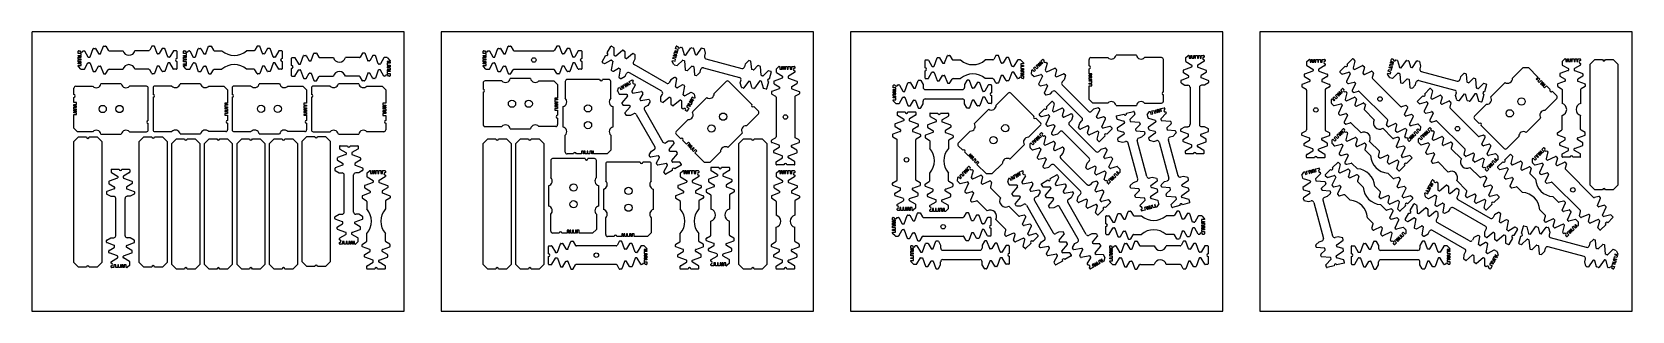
# Model space of a CAD drawing. Header units: millimetres. Extents: x 0 to 1720, y 0 to 300.
import ezdxf

# ---------------------------------------------------------------- set-up
doc = ezdxf.new("R2010")
doc.units = ezdxf.units.MM
for name, color, linetype in [('Q3_NORMAL', 3, 'Continuous'), ('Q4_MEDIUM', 4, 'Continuous'), ('Q5_HIGH', 5, 'Continuous'), ('SHEET', 7, 'Continuous')]:
    doc.layers.add(name, color=color, linetype=linetype)

# ---------------------------------------------------------------- blocks, each defined once
blk = doc.blocks.new('UT40__000deg__i1')
at = {"layer": 'Q3_NORMAL', "color": 3}
for p, q in [((-9.9, 50.1), (-7.1, 52.8)), ((-6.8, 52.9), (-6, 52.9)), ((7, 52.9), (9.5, 52.9)), ((10, 52.4), (10, 51.1)), ((-12.5, 36.6), (-12.5, 34.7)), ((-3.3, 40.3), (-12.2, 37.1)), ((-10, 49.7), (-10, 46.7)), ((-3, 42.1), (-3, 40.8)), ((3, 42.1), (3, 40.8)), ((3.3, 40.3), (12.2, 37.1)), ((10, 48.1), (10, 46.7)), ((12.5, 36.6), (12.5, 34.7)), ((-15, 25.5), (-15, 23.7)), ((-6.8, 28.9), (-14.7, 26)), ((-6.5, 30.7), (-6.5, 29.3)), ((6.5, 30.7), (6.5, 29.3)), ((6.8, 28.9), (14.7, 26)), ((15, 25.5), (15, 23.7)), ((-15, -28.5), (-15, -26.7)), ((-6.8, -31.9), (-14.7, -29)), ((-6.5, -33.7), (-6.5, -32.3)), ((6.5, -33.7), (6.5, -32.3)), ((6.8, -31.9), (14.7, -29)), ((15, -28.5), (15, -26.7)), ((-12.5, -39.6), (-12.5, -37.7)), ((-3.3, -43.3), (-12.2, -40.1)), ((-10, -52.4), (-10, -49.7)), ((-3, -45.1), (-3, -43.8)), ((3, -45.1), (3, -43.8)), ((3.3, -43.3), (12.2, -40.1)), ((10, -52.4), (10, -49.7)), ((12.5, -39.6), (12.5, -37.7)), ((-1.5, -52.9), (-9.5, -52.9)), ((9.5, -52.9), (1.5, -52.9))]:
    blk.add_line(p, q, dxfattribs=at)
for centre, radius, start, end in [((-6.8, 52.4), 0.5, 90, 135), ((9.5, 52.4), 0.5, 0, 90), ((-12, 36.6), 0.5, 110, 180), ((-12, 34.7), 0.5, 180, 240), ((-9.5, 49.7), 0.5, 135, 180), ((-9.5, 46.7), 0.5, 180, 240), ((-3.5, 40.8), 0.5, 290, 0), ((-3.5, 42.1), 0.5, 0, 60), ((3.5, 42.1), 0.5, 120, 180), ((3.5, 40.8), 0.5, 180, 250), ((10, 49.6), 1.5, 90, 270), ((9.5, 46.7), 0.5, 300, 0), ((12, 36.6), 0.5, 0, 70), ((12, 34.7), 0.5, 300, 0), ((-14.5, 25.5), 0.5, 110, 180), ((-14.5, 23.7), 0.5, 180, 240), ((-7, 29.3), 0.5, 290, 0), ((-7, 30.7), 0.5, 0, 60), ((7, 30.7), 0.5, 120, 180), ((7, 29.3), 0.5, 180, 250), ((14.5, 25.5), 0.5, 0, 70), ((14.5, 23.7), 0.5, 300, 0), ((-14.5, -26.7), 0.5, 120, 180), ((-14.5, -28.5), 0.5, 180, 250), ((-7, -32.3), 0.5, 0, 70), ((-7, -33.7), 0.5, 300, 0), ((7, -32.3), 0.5, 110, 180), ((7, -33.7), 0.5, 180, 240), ((14.5, -28.5), 0.5, 290, 0), ((14.5, -26.7), 0.5, 0, 60), ((-12, -37.7), 0.5, 120, 180), ((-12, -39.6), 0.5, 180, 250), ((-9.5, -49.7), 0.5, 120, 180), ((-3.5, -43.8), 0.5, 0, 70), ((-3.5, -45.1), 0.5, 300, 0), ((0, -52.9), 1.5, 0, 180), ((3.5, -43.8), 0.5, 110, 180), ((3.5, -45.1), 0.5, 180, 240), ((9.5, -49.7), 0.5, 0, 60), ((12, -39.6), 0.5, 290, 0), ((12, -37.7), 0.5, 0, 60), ((-9.5, -52.4), 0.5, 180, 270), ((9.5, -52.4), 0.5, 270, 0)]:
    blk.add_arc(centre, radius, start, end, dxfattribs=at)
at = {"layer": 'Q4_MEDIUM', "color": 4}
for p, q in [((-9.7, 46.3), (-3.2, 42.5)), ((9.8, 46.3), (3.3, 42.5)), ((-14.7, 23.2), (-10.5, 20.8)), ((-12.2, 34.3), (-6.7, 31.1)), ((-10.5, 20.8), (-7.3, 20.8)), ((12.3, 34.3), (6.8, 31.1)), ((10.5, 20.8), (7.3, 20.8)), ((14.8, 23.2), (10.5, 20.8)), ((-14.7, -26.2), (-10.5, -23.8)), ((-12.2, -37.3), (-6.7, -34.1)), ((-10.5, -23.8), (-7.3, -23.8)), ((12.3, -37.3), (6.8, -34.1)), ((10.5, -23.8), (7.3, -23.8)), ((14.8, -26.2), (10.5, -23.8)), ((-9.7, -49.3), (-3.2, -45.5)), ((9.8, -49.3), (3.3, -45.5))]:
    blk.add_line(p, q, dxfattribs=at)
at = {"layer": 'Q5_HIGH', "color": 5}
for p, q in [((-6, 52.9), (-6, 49.9)), ((-4, 49.9), (-4, 52.9)), ((-4, 52.9), (-3, 52.9)), ((-3, 52.9), (-3, 49.9)), ((-2, 49.9), (-2, 52.9)), ((-2, 52.9), (-1, 52.9)), ((-1, 52.9), (-1, 49.9)), ((0, 49.9), (0, 52.9)), ((0, 52.9), (2, 52.9)), ((2, 52.9), (2, 49.9)), ((3, 49.9), (3, 52.9)), ((3, 52.9), (5, 52.9)), ((5, 52.9), (5, 49.9)), ((7, 49.9), (7, 52.9)), ((-6, 49.9), (-4, 49.9)), ((-3, 49.9), (-2, 49.9)), ((-1, 49.9), (0, 49.9)), ((2, 49.9), (3, 49.9)), ((5, 49.9), (7, 49.9)), ((-5, 18.5), (-5, -21.5)), ((5, 18.5), (5, -21.5))]:
    blk.add_line(p, q, dxfattribs=at)
for centre, start, end in [((-7.3, 18.5), 359.9865, 90), ((7.3, 18.5), 90, 180.0135), ((-7.3, -21.5), 270, 359.9865), ((7.3, -21.5), 180.0135, 270)]:
    blk.add_arc(centre, 2.25, start, end, dxfattribs=at)
blk = doc.blocks.new('NT20__000deg__i1')
at = {"layer": 'Q3_NORMAL', "color": 3}
for p, q in [((-9.9, 50.1), (-7.1, 52.8)), ((-6.8, 52.9), (-6, 52.9)), ((7, 52.9), (9.5, 52.9)), ((10, 52.4), (10, 51.1)), ((-12.5, 36.6), (-12.5, 34.7)), ((-3.3, 40.3), (-12.2, 37.1)), ((-10, 49.7), (-10, 46.7)), ((-3, 42.1), (-3, 40.8)), ((3, 42.1), (3, 40.8)), ((3.3, 40.3), (12.2, 37.1)), ((10, 48.1), (10, 46.7)), ((12.5, 36.6), (12.5, 34.7)), ((-15, 25.5), (-15, 23.7)), ((-6.8, 28.9), (-14.7, 26)), ((-6.5, 30.7), (-6.5, 29.3)), ((6.5, 30.7), (6.5, 29.3)), ((6.8, 28.9), (14.7, 26)), ((15, 25.5), (15, 23.7)), ((-15, -28.5), (-15, -26.7)), ((-6.8, -31.9), (-14.7, -29)), ((-6.5, -33.7), (-6.5, -32.3)), ((6.5, -33.7), (6.5, -32.3)), ((6.8, -31.9), (14.7, -29)), ((15, -28.5), (15, -26.7)), ((-12.5, -39.6), (-12.5, -37.7)), ((-3.3, -43.3), (-12.2, -40.1)), ((-10, -52.4), (-10, -49.7)), ((-3, -45.1), (-3, -43.8)), ((3, -45.1), (3, -43.8)), ((3.3, -43.3), (12.2, -40.1)), ((10, -52.4), (10, -49.7)), ((12.5, -39.6), (12.5, -37.7)), ((-1.5, -52.9), (-9.5, -52.9)), ((9.5, -52.9), (1.5, -52.9))]:
    blk.add_line(p, q, dxfattribs=at)
for centre, radius, start, end in [((-6.8, 52.4), 0.5, 90, 135), ((9.5, 52.4), 0.5, 0, 90), ((-12, 36.6), 0.5, 110, 180), ((-12, 34.7), 0.5, 180, 240), ((-9.5, 49.7), 0.5, 135, 180), ((-9.5, 46.7), 0.5, 180, 240), ((-3.5, 42.1), 0.5, 0, 60), ((-3.5, 40.8), 0.5, 290, 0), ((3.5, 42.1), 0.5, 120, 180), ((3.5, 40.8), 0.5, 180, 250), ((10, 49.6), 1.5, 90, 270), ((9.5, 46.7), 0.5, 300, 0), ((12, 36.6), 0.5, 0, 70), ((12, 34.7), 0.5, 300, 0), ((-14.5, 25.5), 0.5, 110, 180), ((-14.5, 23.7), 0.5, 180, 240), ((-7, 30.7), 0.5, 0, 60), ((-7, 29.3), 0.5, 290, 0), ((7, 30.7), 0.5, 120, 180), ((7, 29.3), 0.5, 180, 250), ((14.5, 25.5), 0.5, 0, 70), ((14.5, 23.7), 0.5, 300, 0), ((-14.5, -26.7), 0.5, 120, 180), ((-14.5, -28.5), 0.5, 180, 250), ((-7, -32.3), 0.5, 0, 70), ((-7, -33.7), 0.5, 300, 0), ((7, -32.3), 0.5, 110, 180), ((7, -33.7), 0.5, 180, 240), ((14.5, -26.7), 0.5, 0, 60), ((14.5, -28.5), 0.5, 290, 0), ((-12, -37.7), 0.5, 120, 180), ((-12, -39.6), 0.5, 180, 250), ((-9.5, -49.7), 0.5, 120, 180), ((-3.5, -43.8), 0.5, 0, 70), ((-3.5, -45.1), 0.5, 300, 0), ((0, -52.9), 1.5, 0, 180), ((3.5, -43.8), 0.5, 110, 180), ((3.5, -45.1), 0.5, 180, 240), ((9.5, -49.7), 0.5, 0, 60), ((12, -37.7), 0.5, 0, 60), ((12, -39.6), 0.5, 290, 0), ((-9.5, -52.4), 0.5, 180, 270), ((9.5, -52.4), 0.5, 270, 0)]:
    blk.add_arc(centre, radius, start, end, dxfattribs=at)
at = {"layer": 'Q4_MEDIUM', "color": 4}
for p, q in [((-9.7, 46.3), (-3.3, 42.5)), ((9.7, 46.3), (3.2, 42.5)), ((-14.7, 23.2), (-10.5, 20.8)), ((-12.2, 34.3), (-6.8, 31.1)), ((-10, 19.9), (-10, 11.7)), ((12.2, 34.3), (6.7, 31.1)), ((10, 19.9), (10, 11.7)), ((14.7, 23.2), (10.5, 20.8)), ((-10, -22.9), (-10, -14.7)), ((10, -22.9), (10, -14.7)), ((-14.7, -26.2), (-10.5, -23.8)), ((-12.2, -37.3), (-6.8, -34.1)), ((12.2, -37.3), (6.7, -34.1)), ((14.7, -26.2), (10.5, -23.8)), ((-9.7, -49.3), (-3.3, -45.5)), ((9.7, -49.3), (3.2, -45.5))]:
    blk.add_line(p, q, dxfattribs=at)
for centre, start, end in [((-11, 19.9), 0, 60), ((11, 19.9), 120, 180), ((-11, -22.9), 300, 0), ((11, -22.9), 180, 240)]:
    blk.add_arc(centre, 1, start, end, dxfattribs=at)
at = {"layer": 'Q5_HIGH', "color": 5}
for p, q in [((-6, 52.9), (-6, 49.9)), ((-4, 49.9), (-4, 52.9)), ((-4, 52.9), (-3, 52.9)), ((-3, 52.9), (-3, 49.9)), ((-2, 49.9), (-2, 52.9)), ((-2, 52.9), (-1, 52.9)), ((-1, 52.9), (-1, 49.9)), ((0, 49.9), (0, 52.9)), ((0, 52.9), (2, 52.9)), ((2, 52.9), (2, 49.9)), ((3, 49.9), (3, 52.9)), ((3, 52.9), (5, 52.9)), ((5, 52.9), (5, 49.9)), ((7, 49.9), (7, 52.9)), ((-6, 49.9), (-4, 49.9)), ((-3, 49.9), (-2, 49.9)), ((-1, 49.9), (0, 49.9)), ((2, 49.9), (3, 49.9)), ((5, 49.9), (7, 49.9))]:
    blk.add_line(p, q, dxfattribs=at)
for centre, start, end in [((-25, -1.5), 318.5904, 41.4096), ((25, -1.5), 138.5904, 221.4096)]:
    blk.add_arc(centre, 20, start, end, dxfattribs=at)
blk = doc.blocks.new('LASER__000deg__n0')
at = {"layer": 'Q3_NORMAL', "color": 3}
for p, q in [((-15, 65), (-10, 70)), ((-10, 70), (-1.5, 70)), ((1.5, 70), (10, 70)), ((10, 70), (15, 65)), ((-15, -65), (-15, 65)), ((15, 65), (15, -65)), ((-10, -70), (-15, -65)), ((15, -65), (10, -70)), ((-1.5, -70), (-10, -70)), ((10, -70), (1.5, -70))]:
    blk.add_line(p, q, dxfattribs=at)
for centre, start, end in [((0, 70), 180, 0), ((0, -70), 0, 180)]:
    blk.add_arc(centre, 1.5, start, end, dxfattribs=at)
blk = doc.blocks.new('LASER__000deg__n1')
at = {"layer": 'Q3_NORMAL', "color": 3}
for p, q in [((-15, 65), (-10, 70)), ((-10, 70), (-1.5, 70)), ((1.5, 70), (10, 70)), ((10, 70), (15, 65)), ((-15, -65), (-15, 65)), ((15, 65), (15, -65)), ((-10, -70), (-15, -65)), ((15, -65), (10, -70)), ((-1.5, -70), (-10, -70)), ((10, -70), (1.5, -70))]:
    blk.add_line(p, q, dxfattribs=at)
for centre, start, end in [((0, 70), 180, 0), ((0, -70), 0, 180)]:
    blk.add_arc(centre, 1.5, start, end, dxfattribs=at)
blk = doc.blocks.new('LASER__000deg__n2')
at = {"layer": 'Q3_NORMAL', "color": 3}
for p, q in [((-15, 65), (-10, 70)), ((-10, 70), (-1.5, 70)), ((1.5, 70), (10, 70)), ((10, 70), (15, 65)), ((-15, -65), (-15, 65)), ((15, 65), (15, -65)), ((-10, -70), (-15, -65)), ((15, -65), (10, -70)), ((-1.5, -70), (-10, -70)), ((10, -70), (1.5, -70))]:
    blk.add_line(p, q, dxfattribs=at)
for centre, start, end in [((0, 70), 180, 0), ((0, -70), 0, 180)]:
    blk.add_arc(centre, 1.5, start, end, dxfattribs=at)
blk = doc.blocks.new('LASER__000deg__n3')
at = {"layer": 'Q3_NORMAL', "color": 3}
for p, q in [((-15, 65), (-10, 70)), ((-10, 70), (-1.5, 70)), ((1.5, 70), (10, 70)), ((10, 70), (15, 65)), ((-15, -65), (-15, 65)), ((15, 65), (15, -65)), ((-10, -70), (-15, -65)), ((15, -65), (10, -70)), ((-1.5, -70), (-10, -70)), ((10, -70), (1.5, -70))]:
    blk.add_line(p, q, dxfattribs=at)
for centre, start, end in [((0, 70), 180, 0), ((0, -70), 0, 180)]:
    blk.add_arc(centre, 1.5, start, end, dxfattribs=at)
blk = doc.blocks.new('LASER__000deg__n4')
at = {"layer": 'Q3_NORMAL', "color": 3}
for p, q in [((-15, 65), (-10, 70)), ((-10, 70), (-1.5, 70)), ((1.5, 70), (10, 70)), ((10, 70), (15, 65)), ((-15, -65), (-15, 65)), ((15, 65), (15, -65)), ((-10, -70), (-15, -65)), ((15, -65), (10, -70)), ((-1.5, -70), (-10, -70)), ((10, -70), (1.5, -70))]:
    blk.add_line(p, q, dxfattribs=at)
for centre, start, end in [((0, 70), 180, 0), ((0, -70), 0, 180)]:
    blk.add_arc(centre, 1.5, start, end, dxfattribs=at)
blk = doc.blocks.new('LASER__000deg__n5')
at = {"layer": 'Q3_NORMAL', "color": 3}
for p, q in [((-15, 65), (-10, 70)), ((-10, 70), (-1.5, 70)), ((1.5, 70), (10, 70)), ((10, 70), (15, 65)), ((-15, -65), (-15, 65)), ((15, 65), (15, -65)), ((-10, -70), (-15, -65)), ((15, -65), (10, -70)), ((-1.5, -70), (-10, -70)), ((10, -70), (1.5, -70))]:
    blk.add_line(p, q, dxfattribs=at)
for centre, start, end in [((0, 70), 180, 0), ((0, -70), 0, 180)]:
    blk.add_arc(centre, 1.5, start, end, dxfattribs=at)
blk = doc.blocks.new('LASER__000deg__n6')
at = {"layer": 'Q3_NORMAL', "color": 3}
for p, q in [((-15, 65), (-10, 70)), ((-10, 70), (-1.5, 70)), ((1.5, 70), (10, 70)), ((10, 70), (15, 65)), ((-15, -65), (-15, 65)), ((15, 65), (15, -65)), ((-10, -70), (-15, -65)), ((15, -65), (10, -70)), ((-1.5, -70), (-10, -70)), ((10, -70), (1.5, -70))]:
    blk.add_line(p, q, dxfattribs=at)
for centre, start, end in [((0, 70), 180, 0), ((0, -70), 0, 180)]:
    blk.add_arc(centre, 1.5, start, end, dxfattribs=at)
blk = doc.blocks.new('UT40__000deg__i2')
at = {"layer": 'Q3_NORMAL', "color": 3}
for p, q in [((-9.9, 50.1), (-7.1, 52.8)), ((-6.8, 52.9), (-6, 52.9)), ((7, 52.9), (9.5, 52.9)), ((10, 52.4), (10, 51.1)), ((-12.5, 36.6), (-12.5, 34.7)), ((-3.3, 40.3), (-12.2, 37.1)), ((-10, 49.7), (-10, 46.7)), ((-3, 42.1), (-3, 40.8)), ((3, 42.1), (3, 40.8)), ((3.3, 40.3), (12.2, 37.1)), ((10, 48.1), (10, 46.7)), ((12.5, 36.6), (12.5, 34.7)), ((-15, 25.5), (-15, 23.7)), ((-6.8, 28.9), (-14.7, 26)), ((-6.5, 30.7), (-6.5, 29.3)), ((6.5, 30.7), (6.5, 29.3)), ((6.8, 28.9), (14.7, 26)), ((15, 25.5), (15, 23.7)), ((-15, -28.5), (-15, -26.7)), ((-6.8, -31.9), (-14.7, -29)), ((-6.5, -33.7), (-6.5, -32.3)), ((6.5, -33.7), (6.5, -32.3)), ((6.8, -31.9), (14.7, -29)), ((15, -28.5), (15, -26.7)), ((-12.5, -39.6), (-12.5, -37.7)), ((-3.3, -43.3), (-12.2, -40.1)), ((-10, -52.4), (-10, -49.7)), ((-3, -45.1), (-3, -43.8)), ((3, -45.1), (3, -43.8)), ((3.3, -43.3), (12.2, -40.1)), ((10, -52.4), (10, -49.7)), ((12.5, -39.6), (12.5, -37.7)), ((-1.5, -52.9), (-9.5, -52.9)), ((9.5, -52.9), (1.5, -52.9))]:
    blk.add_line(p, q, dxfattribs=at)
for centre, radius, start, end in [((-6.8, 52.4), 0.5, 90, 135), ((9.5, 52.4), 0.5, 0, 90), ((-12, 36.6), 0.5, 110, 180), ((-12, 34.7), 0.5, 180, 240), ((-9.5, 49.7), 0.5, 135, 180), ((-9.5, 46.7), 0.5, 180, 240), ((-3.5, 40.8), 0.5, 290, 0), ((-3.5, 42.1), 0.5, 0, 60), ((3.5, 42.1), 0.5, 120, 180), ((3.5, 40.8), 0.5, 180, 250), ((10, 49.6), 1.5, 90, 270), ((9.5, 46.7), 0.5, 300, 0), ((12, 36.6), 0.5, 0, 70), ((12, 34.7), 0.5, 300, 0), ((-14.5, 25.5), 0.5, 110, 180), ((-14.5, 23.7), 0.5, 180, 240), ((-7, 29.3), 0.5, 290, 0), ((-7, 30.7), 0.5, 0, 60), ((7, 30.7), 0.5, 120, 180), ((7, 29.3), 0.5, 180, 250), ((14.5, 25.5), 0.5, 0, 70), ((14.5, 23.7), 0.5, 300, 0), ((-14.5, -26.7), 0.5, 120, 180), ((-14.5, -28.5), 0.5, 180, 250), ((-7, -32.3), 0.5, 0, 70), ((-7, -33.7), 0.5, 300, 0), ((7, -32.3), 0.5, 110, 180), ((7, -33.7), 0.5, 180, 240), ((14.5, -28.5), 0.5, 290, 0), ((14.5, -26.7), 0.5, 0, 60), ((-12, -37.7), 0.5, 120, 180), ((-12, -39.6), 0.5, 180, 250), ((-9.5, -49.7), 0.5, 120, 180), ((-3.5, -43.8), 0.5, 0, 70), ((-3.5, -45.1), 0.5, 300, 0), ((0, -52.9), 1.5, 0, 180), ((3.5, -43.8), 0.5, 110, 180), ((3.5, -45.1), 0.5, 180, 240), ((9.5, -49.7), 0.5, 0, 60), ((12, -39.6), 0.5, 290, 0), ((12, -37.7), 0.5, 0, 60), ((-9.5, -52.4), 0.5, 180, 270), ((9.5, -52.4), 0.5, 270, 0)]:
    blk.add_arc(centre, radius, start, end, dxfattribs=at)
at = {"layer": 'Q4_MEDIUM', "color": 4}
for p, q in [((-9.7, 46.3), (-3.2, 42.5)), ((9.8, 46.3), (3.3, 42.5)), ((-14.7, 23.2), (-10.5, 20.8)), ((-12.2, 34.3), (-6.7, 31.1)), ((-10.5, 20.8), (-7.3, 20.8)), ((12.3, 34.3), (6.8, 31.1)), ((10.5, 20.8), (7.3, 20.8)), ((14.8, 23.2), (10.5, 20.8)), ((-14.7, -26.2), (-10.5, -23.8)), ((-12.2, -37.3), (-6.7, -34.1)), ((-10.5, -23.8), (-7.3, -23.8)), ((12.3, -37.3), (6.8, -34.1)), ((10.5, -23.8), (7.3, -23.8)), ((14.8, -26.2), (10.5, -23.8)), ((-9.7, -49.3), (-3.2, -45.5)), ((9.8, -49.3), (3.3, -45.5))]:
    blk.add_line(p, q, dxfattribs=at)
at = {"layer": 'Q5_HIGH', "color": 5}
for p, q in [((-6, 52.9), (-6, 49.9)), ((-5, 49.9), (-5, 52.9)), ((-5, 52.9), (-4, 52.9)), ((-4, 52.9), (-4, 49.9)), ((-2, 49.9), (-2, 52.9)), ((-2, 52.9), (-1, 52.9)), ((-1, 52.9), (-1, 49.9)), ((0, 49.9), (0, 52.9)), ((0, 52.9), (2, 52.9)), ((2, 52.9), (2, 49.9)), ((3, 49.9), (3, 52.9)), ((3, 52.9), (5, 52.9)), ((5, 52.9), (5, 49.9)), ((7, 49.9), (7, 52.9)), ((-6, 49.9), (-5, 49.9)), ((-4, 49.9), (-2, 49.9)), ((-1, 49.9), (0, 49.9)), ((2, 49.9), (3, 49.9)), ((5, 49.9), (7, 49.9)), ((-5, 18.5), (-5, -21.5)), ((5, 18.5), (5, -21.5))]:
    blk.add_line(p, q, dxfattribs=at)
for centre, start, end in [((-7.3, 18.5), 359.9865, 90), ((7.3, 18.5), 90, 180.0135), ((-7.3, -21.5), 270, 359.9865), ((7.3, -21.5), 180.0135, 270)]:
    blk.add_arc(centre, 2.25, start, end, dxfattribs=at)
blk = doc.blocks.new('MNAK_RECT_HOLE__000deg__i1')
at = {"layer": 'Q3_NORMAL', "color": 3}
for p, q in [((-24.5, 36), (-20.5, 40)), ((-24.5, 19.8), (-24.5, 36)), ((-20.5, 40), (-6, 40)), ((7, 40), (12.5, 40)), ((15.5, 40), (22.5, 40)), ((24.5, 38), (24.5, 19.8)), ((-27, 10.9), (-27, -10.9)), ((27, -10.9), (27, 10.9)), ((-24.5, -19.8), (-24.5, -38)), ((24.5, -38), (24.5, -19.8)), ((-22.5, -40), (-15.5, -40)), ((-12.5, -40), (22.5, -40))]:
    blk.add_line(p, q, dxfattribs=at)
for centre, radius, start, end in [((14, 40), 1.5, 180, 0), ((22.5, 38), 2, 0, 90), ((-28, 16), 5.15, 281.1965, 47.1867), ((28, 16), 5.15, 132.8133, 258.8035), ((-28, -16), 5.15, 312.8133, 78.8035), ((28, -16), 5.15, 101.1965, 227.1867), ((-22.5, -38), 2, 180, 270), ((-14, -40), 1.5, 0, 180), ((22.5, -38), 2, 270, 0)]:
    blk.add_arc(centre, radius, start, end, dxfattribs=at)
at = {"layer": 'Q5_HIGH', "color": 5}
for p, q in [((-6, 40), (-6, 37)), ((-6, 37), (-4, 37)), ((-4, 37), (-4, 40)), ((-4, 40), (-3, 40)), ((-3, 40), (-3, 37)), ((-3, 37), (-2, 37)), ((-2, 37), (-2, 40)), ((-2, 40), (-1, 40)), ((-1, 40), (-1, 37)), ((-1, 37), (0, 37)), ((0, 37), (0, 40)), ((0, 40), (2, 40)), ((2, 40), (2, 37)), ((2, 37), (3, 37)), ((3, 37), (3, 40)), ((3, 40), (5, 40)), ((5, 40), (5, 37)), ((5, 37), (7, 37)), ((7, 37), (7, 40))]:
    blk.add_line(p, q, dxfattribs=at)
for centre in [(0, 9), (0, -9)]:
    blk.add_circle(centre, 3.9, dxfattribs=at)
blk = doc.blocks.new('MNAK_RECT_FULL__000deg__i2')
at = {"layer": 'Q3_NORMAL', "color": 3}
for p, q in [((-24.5, 36), (-20.5, 40)), ((-24.5, 19.8), (-24.5, 36)), ((-20.5, 40), (-6, 40)), ((7, 40), (12.5, 40)), ((15.5, 40), (22.5, 40)), ((24.5, 38), (24.5, 19.8)), ((-27, 10.9), (-27, -10.9)), ((27, -10.9), (27, 10.9)), ((-24.5, -19.8), (-24.5, -38)), ((24.5, -38), (24.5, -19.8)), ((-22.5, -40), (-15.5, -40)), ((-12.5, -40), (22.5, -40))]:
    blk.add_line(p, q, dxfattribs=at)
for centre, radius, start, end in [((14, 40), 1.5, 180, 0), ((22.5, 38), 2, 0, 90), ((-28, 16), 5.15, 281.1965, 47.1867), ((28, 16), 5.15, 132.8133, 258.8035), ((-28, -16), 5.15, 312.8133, 78.8035), ((28, -16), 5.15, 101.1965, 227.1867), ((-22.5, -38), 2, 180, 270), ((-14, -40), 1.5, 0, 180), ((22.5, -38), 2, 270, 0)]:
    blk.add_arc(centre, radius, start, end, dxfattribs=at)
at = {"layer": 'Q5_HIGH', "color": 5}
for p, q in [((-6, 40), (-6, 37)), ((-6, 37), (-5, 37)), ((-5, 37), (-5, 40)), ((-5, 40), (-4, 40)), ((-4, 40), (-4, 37)), ((-4, 37), (-2, 37)), ((-2, 37), (-2, 40)), ((-2, 40), (-1, 40)), ((-1, 40), (-1, 37)), ((-1, 37), (0, 37)), ((0, 37), (0, 40)), ((0, 40), (2, 40)), ((2, 40), (2, 37)), ((2, 37), (3, 37)), ((3, 37), (3, 40)), ((3, 40), (5, 40)), ((5, 40), (5, 37)), ((5, 37), (7, 37)), ((7, 37), (7, 40))]:
    blk.add_line(p, q, dxfattribs=at)
blk = doc.blocks.new('MNAK_RECT_HOLE__000deg__i3')
at = {"layer": 'Q3_NORMAL', "color": 3}
for p, q in [((-24.5, 36), (-20.5, 40)), ((-24.5, 19.8), (-24.5, 36)), ((-20.5, 40), (-6, 40)), ((7, 40), (12.5, 40)), ((15.5, 40), (22.5, 40)), ((24.5, 38), (24.5, 19.8)), ((-27, 10.9), (-27, -10.9)), ((27, -10.9), (27, 10.9)), ((-24.5, -19.8), (-24.5, -38)), ((24.5, -38), (24.5, -19.8)), ((-22.5, -40), (-15.5, -40)), ((-12.5, -40), (22.5, -40))]:
    blk.add_line(p, q, dxfattribs=at)
for centre, radius, start, end in [((14, 40), 1.5, 180, 0), ((22.5, 38), 2, 0, 90), ((-28, 16), 5.15, 281.1965, 47.1867), ((28, 16), 5.15, 132.8133, 258.8035), ((-28, -16), 5.15, 312.8133, 78.8035), ((28, -16), 5.15, 101.1965, 227.1867), ((-22.5, -38), 2, 180, 270), ((-14, -40), 1.5, 0, 180), ((22.5, -38), 2, 270, 0)]:
    blk.add_arc(centre, radius, start, end, dxfattribs=at)
at = {"layer": 'Q5_HIGH', "color": 5}
for p, q in [((-6, 40), (-6, 37)), ((-6, 37), (-4, 37)), ((-4, 37), (-4, 40)), ((-4, 40), (-3, 40)), ((-3, 40), (-3, 37)), ((-3, 37), (-1, 37)), ((-1, 37), (-1, 40)), ((-1, 40), (0, 40)), ((0, 40), (0, 37)), ((0, 37), (1, 37)), ((1, 37), (1, 40)), ((1, 40), (3, 40)), ((3, 40), (3, 37)), ((3, 37), (4, 37)), ((4, 37), (4, 40)), ((4, 40), (6, 40)), ((6, 40), (6, 37)), ((6, 37), (7, 37)), ((7, 37), (7, 40))]:
    blk.add_line(p, q, dxfattribs=at)
for centre in [(0, 9), (0, -9)]:
    blk.add_circle(centre, 3.9, dxfattribs=at)
blk = doc.blocks.new('MNAK_RECT_FULL__000deg__i1')
at = {"layer": 'Q3_NORMAL', "color": 3}
for p, q in [((-24.5, 36), (-20.5, 40)), ((-24.5, 19.8), (-24.5, 36)), ((-20.5, 40), (-6, 40)), ((7, 40), (12.5, 40)), ((15.5, 40), (22.5, 40)), ((24.5, 38), (24.5, 19.8)), ((-27, 10.9), (-27, -10.9)), ((27, -10.9), (27, 10.9)), ((-24.5, -19.8), (-24.5, -38)), ((24.5, -38), (24.5, -19.8)), ((-22.5, -40), (-15.5, -40)), ((-12.5, -40), (22.5, -40))]:
    blk.add_line(p, q, dxfattribs=at)
for centre, radius, start, end in [((14, 40), 1.5, 180, 0), ((22.5, 38), 2, 0, 90), ((-28, 16), 5.15, 281.1965, 47.1867), ((28, 16), 5.15, 132.8133, 258.8035), ((-28, -16), 5.15, 312.8133, 78.8035), ((28, -16), 5.15, 101.1965, 227.1867), ((-22.5, -38), 2, 180, 270), ((-14, -40), 1.5, 0, 180), ((22.5, -38), 2, 270, 0)]:
    blk.add_arc(centre, radius, start, end, dxfattribs=at)
at = {"layer": 'Q5_HIGH', "color": 5}
for p, q in [((-6, 40), (-6, 37)), ((-6, 37), (-4, 37)), ((-4, 37), (-4, 40)), ((-4, 40), (-3, 40)), ((-3, 40), (-3, 37)), ((-3, 37), (-2, 37)), ((-2, 37), (-2, 40)), ((-2, 40), (-1, 40)), ((-1, 40), (-1, 37)), ((-1, 37), (0, 37)), ((0, 37), (0, 40)), ((0, 40), (2, 40)), ((2, 40), (2, 37)), ((2, 37), (3, 37)), ((3, 37), (3, 40)), ((3, 40), (5, 40)), ((5, 40), (5, 37)), ((5, 37), (7, 37)), ((7, 37), (7, 40))]:
    blk.add_line(p, q, dxfattribs=at)
blk = doc.blocks.new('NT06__090deg__i2')
at = {"layer": 'Q3_NORMAL', "color": 3}
for p, q in [((-9.9, 50.1), (-7.1, 52.8)), ((-6.8, 52.9), (-6, 52.9)), ((7, 52.9), (9.5, 52.9)), ((10, 52.4), (10, 51.1)), ((-12.5, 36.6), (-12.5, 34.7)), ((-3.3, 40.3), (-12.2, 37.1)), ((-10, 49.7), (-10, 46.7)), ((-3, 42.1), (-3, 40.8)), ((3, 42.1), (3, 40.8)), ((3.3, 40.3), (12.2, 37.1)), ((10, 48.1), (10, 46.7)), ((12.5, 36.6), (12.5, 34.7)), ((-15, 25.5), (-15, 23.7)), ((-6.8, 28.9), (-14.7, 26)), ((-6.5, 30.7), (-6.5, 29.3)), ((6.5, 30.7), (6.5, 29.3)), ((6.8, 28.9), (14.7, 26)), ((15, 25.5), (15, 23.7)), ((-15, -28.5), (-15, -26.7)), ((-6.8, -31.9), (-14.7, -29)), ((-6.5, -33.7), (-6.5, -32.3)), ((6.5, -33.7), (6.5, -32.3)), ((6.8, -31.9), (14.7, -29)), ((15, -28.5), (15, -26.7)), ((-12.5, -39.6), (-12.5, -37.7)), ((-3.3, -43.3), (-12.2, -40.1)), ((-10, -52.4), (-10, -49.7)), ((-3, -45.1), (-3, -43.8)), ((3, -45.1), (3, -43.8)), ((3.3, -43.3), (12.2, -40.1)), ((10, -52.4), (10, -49.7)), ((12.5, -39.6), (12.5, -37.7)), ((-1.5, -52.9), (-9.5, -52.9)), ((9.5, -52.9), (1.5, -52.9))]:
    blk.add_line(p, q, dxfattribs=at)
for centre, radius, start, end in [((-6.8, 52.4), 0.5, 90, 135), ((9.5, 52.4), 0.5, 0, 90), ((-12, 36.6), 0.5, 110, 180), ((-12, 34.7), 0.5, 180, 240), ((-9.5, 49.7), 0.5, 135, 180), ((-9.5, 46.7), 0.5, 180, 240), ((-3.5, 40.8), 0.5, 290, 0), ((-3.5, 42.1), 0.5, 0, 60), ((3.5, 42.1), 0.5, 120, 180), ((3.5, 40.8), 0.5, 180, 250), ((10, 49.6), 1.5, 90, 270), ((9.5, 46.7), 0.5, 300, 0), ((12, 36.6), 0.5, 0, 70), ((12, 34.7), 0.5, 300, 0), ((-14.5, 25.5), 0.5, 110, 180), ((-14.5, 23.7), 0.5, 180, 240), ((-7, 29.3), 0.5, 290, 0), ((-7, 30.7), 0.5, 0, 60), ((7, 30.7), 0.5, 120, 180), ((7, 29.3), 0.5, 180, 250), ((14.5, 25.5), 0.5, 0, 70), ((14.5, 23.7), 0.5, 300, 0), ((-14.5, -26.7), 0.5, 120, 180), ((-14.5, -28.5), 0.5, 180, 250), ((-7, -32.3), 0.5, 0, 70), ((-7, -33.7), 0.5, 300, 0), ((7, -32.3), 0.5, 110, 180), ((7, -33.7), 0.5, 180, 240), ((14.5, -28.5), 0.5, 290, 0), ((14.5, -26.7), 0.5, 0, 60), ((-12, -37.7), 0.5, 120, 180), ((-12, -39.6), 0.5, 180, 250), ((-9.5, -49.7), 0.5, 120, 180), ((-3.5, -43.8), 0.5, 0, 70), ((-3.5, -45.1), 0.5, 300, 0), ((0, -52.9), 1.5, 0, 180), ((3.5, -43.8), 0.5, 110, 180), ((3.5, -45.1), 0.5, 180, 240), ((9.5, -49.7), 0.5, 0, 60), ((12, -39.6), 0.5, 290, 0), ((12, -37.7), 0.5, 0, 60), ((-9.5, -52.4), 0.5, 180, 270), ((9.5, -52.4), 0.5, 270, 0)]:
    blk.add_arc(centre, radius, start, end, dxfattribs=at)
at = {"layer": 'Q4_MEDIUM', "color": 4}
for p, q in [((-9.7, 46.3), (-3.2, 42.5)), ((9.8, 46.3), (3.3, 42.5)), ((-14.7, 23.2), (-10.5, 20.8)), ((-12.2, 34.3), (-6.7, 31.1)), ((-10, 19.9), (-10, 5)), ((12.3, 34.3), (6.8, 31.1)), ((10, 19.9), (10, 5)), ((14.8, 23.2), (10.5, 20.8)), ((-10, -22.9), (-10, -8)), ((10, -22.9), (10, -8)), ((-14.7, -26.2), (-10.5, -23.8)), ((-12.2, -37.3), (-6.7, -34.1)), ((12.3, -37.3), (6.8, -34.1)), ((14.8, -26.2), (10.5, -23.8)), ((-9.7, -49.3), (-3.2, -45.5)), ((9.8, -49.3), (3.3, -45.5))]:
    blk.add_line(p, q, dxfattribs=at)
for centre, start, end in [((-11, 19.9), 0, 60), ((11, 19.9), 120, 180), ((-11, -22.9), 300, 0), ((11, -22.9), 180, 240)]:
    blk.add_arc(centre, 1, start, end, dxfattribs=at)
at = {"layer": 'Q5_HIGH', "color": 5}
for p, q in [((-6, 52.9), (-6, 49.9)), ((-5, 49.9), (-5, 52.9)), ((-5, 52.9), (-4, 52.9)), ((-4, 52.9), (-4, 49.9)), ((-2, 49.9), (-2, 52.9)), ((-2, 52.9), (0, 52.9)), ((0, 52.9), (0, 49.9)), ((1, 49.9), (1, 52.9)), ((1, 52.9), (3, 52.9)), ((3, 52.9), (3, 49.9)), ((4, 49.9), (4, 52.9)), ((4, 52.9), (5, 52.9)), ((5, 52.9), (5, 49.9)), ((7, 49.9), (7, 52.9)), ((-6, 49.9), (-5, 49.9)), ((-4, 49.9), (-2, 49.9)), ((0, 49.9), (1, 49.9)), ((3, 49.9), (4, 49.9)), ((5, 49.9), (7, 49.9))]:
    blk.add_line(p, q, dxfattribs=at)
for centre, start, end in [((-11.7, -1.5), 284.4775, 75.5225), ((11.7, -1.5), 104.4775, 255.5225)]:
    blk.add_arc(centre, 6.67, start, end, dxfattribs=at)
blk = doc.blocks.new('NT06__090deg__i1')
at = {"layer": 'Q3_NORMAL', "color": 3}
for p, q in [((-9.9, 50.1), (-7.1, 52.8)), ((-6.8, 52.9), (-6, 52.9)), ((7, 52.9), (9.5, 52.9)), ((10, 52.4), (10, 51.1)), ((-12.5, 36.6), (-12.5, 34.7)), ((-3.3, 40.3), (-12.2, 37.1)), ((-10, 49.7), (-10, 46.7)), ((-3, 42.1), (-3, 40.8)), ((3, 42.1), (3, 40.8)), ((3.3, 40.3), (12.2, 37.1)), ((10, 48.1), (10, 46.7)), ((12.5, 36.6), (12.5, 34.7)), ((-15, 25.5), (-15, 23.7)), ((-6.8, 28.9), (-14.7, 26)), ((-6.5, 30.7), (-6.5, 29.3)), ((6.5, 30.7), (6.5, 29.3)), ((6.8, 28.9), (14.7, 26)), ((15, 25.5), (15, 23.7)), ((-15, -28.5), (-15, -26.7)), ((-6.8, -31.9), (-14.7, -29)), ((-6.5, -33.7), (-6.5, -32.3)), ((6.5, -33.7), (6.5, -32.3)), ((6.8, -31.9), (14.7, -29)), ((15, -28.5), (15, -26.7)), ((-12.5, -39.6), (-12.5, -37.7)), ((-3.3, -43.3), (-12.2, -40.1)), ((-10, -52.4), (-10, -49.7)), ((-3, -45.1), (-3, -43.8)), ((3, -45.1), (3, -43.8)), ((3.3, -43.3), (12.2, -40.1)), ((10, -52.4), (10, -49.7)), ((12.5, -39.6), (12.5, -37.7)), ((-1.5, -52.9), (-9.5, -52.9)), ((9.5, -52.9), (1.5, -52.9))]:
    blk.add_line(p, q, dxfattribs=at)
for centre, radius, start, end in [((-6.8, 52.4), 0.5, 90, 135), ((9.5, 52.4), 0.5, 0, 90), ((-12, 36.6), 0.5, 110, 180), ((-12, 34.7), 0.5, 180, 240), ((-9.5, 49.7), 0.5, 135, 180), ((-9.5, 46.7), 0.5, 180, 240), ((-3.5, 40.8), 0.5, 290, 0), ((-3.5, 42.1), 0.5, 0, 60), ((3.5, 42.1), 0.5, 120, 180), ((3.5, 40.8), 0.5, 180, 250), ((10, 49.6), 1.5, 90, 270), ((9.5, 46.7), 0.5, 300, 0), ((12, 36.6), 0.5, 0, 70), ((12, 34.7), 0.5, 300, 0), ((-14.5, 25.5), 0.5, 110, 180), ((-14.5, 23.7), 0.5, 180, 240), ((-7, 29.3), 0.5, 290, 0), ((-7, 30.7), 0.5, 0, 60), ((7, 30.7), 0.5, 120, 180), ((7, 29.3), 0.5, 180, 250), ((14.5, 25.5), 0.5, 0, 70), ((14.5, 23.7), 0.5, 300, 0), ((-14.5, -26.7), 0.5, 120, 180), ((-14.5, -28.5), 0.5, 180, 250), ((-7, -32.3), 0.5, 0, 70), ((-7, -33.7), 0.5, 300, 0), ((7, -32.3), 0.5, 110, 180), ((7, -33.7), 0.5, 180, 240), ((14.5, -28.5), 0.5, 290, 0), ((14.5, -26.7), 0.5, 0, 60), ((-12, -37.7), 0.5, 120, 180), ((-12, -39.6), 0.5, 180, 250), ((-9.5, -49.7), 0.5, 120, 180), ((-3.5, -43.8), 0.5, 0, 70), ((-3.5, -45.1), 0.5, 300, 0), ((0, -52.9), 1.5, 0, 180), ((3.5, -43.8), 0.5, 110, 180), ((3.5, -45.1), 0.5, 180, 240), ((9.5, -49.7), 0.5, 0, 60), ((12, -39.6), 0.5, 290, 0), ((12, -37.7), 0.5, 0, 60), ((-9.5, -52.4), 0.5, 180, 270), ((9.5, -52.4), 0.5, 270, 0)]:
    blk.add_arc(centre, radius, start, end, dxfattribs=at)
at = {"layer": 'Q4_MEDIUM', "color": 4}
for p, q in [((-9.7, 46.3), (-3.2, 42.5)), ((9.8, 46.3), (3.3, 42.5)), ((-14.7, 23.2), (-10.5, 20.8)), ((-12.2, 34.3), (-6.7, 31.1)), ((-10, 19.9), (-10, 5)), ((12.3, 34.3), (6.8, 31.1)), ((10, 19.9), (10, 5)), ((14.8, 23.2), (10.5, 20.8)), ((-10, -22.9), (-10, -8)), ((10, -22.9), (10, -8)), ((-14.7, -26.2), (-10.5, -23.8)), ((-12.2, -37.3), (-6.7, -34.1)), ((12.3, -37.3), (6.8, -34.1)), ((14.8, -26.2), (10.5, -23.8)), ((-9.7, -49.3), (-3.2, -45.5)), ((9.8, -49.3), (3.3, -45.5))]:
    blk.add_line(p, q, dxfattribs=at)
for centre, start, end in [((-11, 19.9), 0, 60), ((11, 19.9), 120, 180), ((-11, -22.9), 300, 0), ((11, -22.9), 180, 240)]:
    blk.add_arc(centre, 1, start, end, dxfattribs=at)
at = {"layer": 'Q5_HIGH', "color": 5}
for p, q in [((-6, 52.9), (-6, 49.9)), ((-4, 49.9), (-4, 52.9)), ((-4, 52.9), (-3, 52.9)), ((-3, 52.9), (-3, 49.9)), ((-2, 49.9), (-2, 52.9)), ((-2, 52.9), (0, 52.9)), ((0, 52.9), (0, 49.9)), ((1, 49.9), (1, 52.9)), ((1, 52.9), (3, 52.9)), ((3, 52.9), (3, 49.9)), ((4, 49.9), (4, 52.9)), ((4, 52.9), (5, 52.9)), ((5, 52.9), (5, 49.9)), ((7, 49.9), (7, 52.9)), ((-6, 49.9), (-4, 49.9)), ((-3, 49.9), (-2, 49.9)), ((0, 49.9), (1, 49.9)), ((3, 49.9), (4, 49.9)), ((5, 49.9), (7, 49.9))]:
    blk.add_line(p, q, dxfattribs=at)
for centre, start, end in [((-11.7, -1.5), 284.4775, 75.5225), ((11.7, -1.5), 104.4775, 255.5225)]:
    blk.add_arc(centre, 6.67, start, end, dxfattribs=at)
blk = doc.blocks.new('NT20__090deg__i2')
at = {"layer": 'Q3_NORMAL', "color": 3}
for p, q in [((-9.9, 50.1), (-7.1, 52.8)), ((-6.8, 52.9), (-6, 52.9)), ((7, 52.9), (9.5, 52.9)), ((10, 52.4), (10, 51.1)), ((-12.5, 36.6), (-12.5, 34.7)), ((-3.3, 40.3), (-12.2, 37.1)), ((-10, 49.7), (-10, 46.7)), ((-3, 42.1), (-3, 40.8)), ((3, 42.1), (3, 40.8)), ((3.3, 40.3), (12.2, 37.1)), ((10, 48.1), (10, 46.7)), ((12.5, 36.6), (12.5, 34.7)), ((-15, 25.5), (-15, 23.7)), ((-6.8, 28.9), (-14.7, 26)), ((-6.5, 30.7), (-6.5, 29.3)), ((6.5, 30.7), (6.5, 29.3)), ((6.8, 28.9), (14.7, 26)), ((15, 25.5), (15, 23.7)), ((-15, -28.5), (-15, -26.7)), ((-6.8, -31.9), (-14.7, -29)), ((-6.5, -33.7), (-6.5, -32.3)), ((6.5, -33.7), (6.5, -32.3)), ((6.8, -31.9), (14.7, -29)), ((15, -28.5), (15, -26.7)), ((-12.5, -39.6), (-12.5, -37.7)), ((-3.3, -43.3), (-12.2, -40.1)), ((-10, -52.4), (-10, -49.7)), ((-3, -45.1), (-3, -43.8)), ((3, -45.1), (3, -43.8)), ((3.3, -43.3), (12.2, -40.1)), ((10, -52.4), (10, -49.7)), ((12.5, -39.6), (12.5, -37.7)), ((-1.5, -52.9), (-9.5, -52.9)), ((9.5, -52.9), (1.5, -52.9))]:
    blk.add_line(p, q, dxfattribs=at)
for centre, radius, start, end in [((-6.8, 52.4), 0.5, 90, 135), ((9.5, 52.4), 0.5, 0, 90), ((-12, 36.6), 0.5, 110, 180), ((-12, 34.7), 0.5, 180, 240), ((-9.5, 49.7), 0.5, 135, 180), ((-9.5, 46.7), 0.5, 180, 240), ((-3.5, 42.1), 0.5, 0, 60), ((-3.5, 40.8), 0.5, 290, 0), ((3.5, 42.1), 0.5, 120, 180), ((3.5, 40.8), 0.5, 180, 250), ((10, 49.6), 1.5, 90, 270), ((9.5, 46.7), 0.5, 300, 0), ((12, 36.6), 0.5, 0, 70), ((12, 34.7), 0.5, 300, 0), ((-14.5, 25.5), 0.5, 110, 180), ((-14.5, 23.7), 0.5, 180, 240), ((-7, 30.7), 0.5, 0, 60), ((-7, 29.3), 0.5, 290, 0), ((7, 30.7), 0.5, 120, 180), ((7, 29.3), 0.5, 180, 250), ((14.5, 25.5), 0.5, 0, 70), ((14.5, 23.7), 0.5, 300, 0), ((-14.5, -26.7), 0.5, 120, 180), ((-14.5, -28.5), 0.5, 180, 250), ((-7, -32.3), 0.5, 0, 70), ((-7, -33.7), 0.5, 300, 0), ((7, -32.3), 0.5, 110, 180), ((7, -33.7), 0.5, 180, 240), ((14.5, -26.7), 0.5, 0, 60), ((14.5, -28.5), 0.5, 290, 0), ((-12, -37.7), 0.5, 120, 180), ((-12, -39.6), 0.5, 180, 250), ((-9.5, -49.7), 0.5, 120, 180), ((-3.5, -43.8), 0.5, 0, 70), ((-3.5, -45.1), 0.5, 300, 0), ((0, -52.9), 1.5, 0, 180), ((3.5, -43.8), 0.5, 110, 180), ((3.5, -45.1), 0.5, 180, 240), ((9.5, -49.7), 0.5, 0, 60), ((12, -37.7), 0.5, 0, 60), ((12, -39.6), 0.5, 290, 0), ((-9.5, -52.4), 0.5, 180, 270), ((9.5, -52.4), 0.5, 270, 0)]:
    blk.add_arc(centre, radius, start, end, dxfattribs=at)
at = {"layer": 'Q4_MEDIUM', "color": 4}
for p, q in [((-9.7, 46.3), (-3.3, 42.5)), ((9.7, 46.3), (3.2, 42.5)), ((-14.7, 23.2), (-10.5, 20.8)), ((-12.2, 34.3), (-6.8, 31.1)), ((-10, 19.9), (-10, 11.7)), ((12.2, 34.3), (6.7, 31.1)), ((10, 19.9), (10, 11.7)), ((14.7, 23.2), (10.5, 20.8)), ((-10, -22.9), (-10, -14.7)), ((10, -22.9), (10, -14.7)), ((-14.7, -26.2), (-10.5, -23.8)), ((-12.2, -37.3), (-6.8, -34.1)), ((12.2, -37.3), (6.7, -34.1)), ((14.7, -26.2), (10.5, -23.8)), ((-9.7, -49.3), (-3.3, -45.5)), ((9.7, -49.3), (3.2, -45.5))]:
    blk.add_line(p, q, dxfattribs=at)
for centre, start, end in [((-11, 19.9), 0, 60), ((11, 19.9), 120, 180), ((-11, -22.9), 300, 0), ((11, -22.9), 180, 240)]:
    blk.add_arc(centre, 1, start, end, dxfattribs=at)
at = {"layer": 'Q5_HIGH', "color": 5}
for p, q in [((-6, 52.9), (-6, 49.9)), ((-5, 49.9), (-5, 52.9)), ((-5, 52.9), (-4, 52.9)), ((-4, 52.9), (-4, 49.9)), ((-2, 49.9), (-2, 52.9)), ((-2, 52.9), (0, 52.9)), ((0, 52.9), (0, 49.9)), ((1, 49.9), (1, 52.9)), ((1, 52.9), (3, 52.9)), ((3, 52.9), (3, 49.9)), ((4, 49.9), (4, 52.9)), ((4, 52.9), (5, 52.9)), ((5, 52.9), (5, 49.9)), ((7, 49.9), (7, 52.9)), ((-6, 49.9), (-5, 49.9)), ((-4, 49.9), (-2, 49.9)), ((0, 49.9), (1, 49.9)), ((3, 49.9), (4, 49.9)), ((5, 49.9), (7, 49.9))]:
    blk.add_line(p, q, dxfattribs=at)
for centre, start, end in [((-25, -1.5), 318.5904, 41.4096), ((25, -1.5), 138.5904, 221.4096)]:
    blk.add_arc(centre, 20, start, end, dxfattribs=at)
blk = doc.blocks.new('CHD48__090deg__i2')
at = {"layer": 'Q3_NORMAL', "color": 3}
for p, q in [((-9.9, 50.1), (-7.1, 52.8)), ((-6.8, 52.9), (-6, 52.9)), ((7, 52.9), (9.5, 52.9)), ((10, 52.4), (10, 51.1)), ((-12.5, 36.6), (-12.5, 34.7)), ((-3.3, 40.3), (-12.2, 37.1)), ((-10, 49.7), (-10, 46.7)), ((-3, 42.1), (-3, 40.8)), ((3, 42.1), (3, 40.8)), ((3.3, 40.3), (12.2, 37.1)), ((10, 48.1), (10, 46.7)), ((12.5, 36.6), (12.5, 34.7)), ((-15, 25.5), (-15, 23.7)), ((-6.8, 28.9), (-14.7, 26)), ((-6.5, 30.7), (-6.5, 29.3)), ((6.5, 30.7), (6.5, 29.3)), ((6.8, 28.9), (14.7, 26)), ((15, 25.5), (15, 23.7)), ((-15, -28.5), (-15, -26.7)), ((-6.8, -31.9), (-14.7, -29)), ((-6.5, -33.7), (-6.5, -32.3)), ((6.5, -33.7), (6.5, -32.3)), ((6.8, -31.9), (14.7, -29)), ((15, -28.5), (15, -26.7)), ((-12.5, -39.6), (-12.5, -37.7)), ((-3.3, -43.3), (-12.2, -40.1)), ((-10, -52.4), (-10, -49.7)), ((-3, -45.1), (-3, -43.8)), ((3, -45.1), (3, -43.8)), ((3.3, -43.3), (12.2, -40.1)), ((10, -52.4), (10, -49.7)), ((12.5, -39.6), (12.5, -37.7)), ((-1.5, -52.9), (-9.5, -52.9)), ((9.5, -52.9), (1.5, -52.9))]:
    blk.add_line(p, q, dxfattribs=at)
for centre, radius, start, end in [((-6.8, 52.4), 0.5, 90, 135), ((9.5, 52.4), 0.5, 0, 90), ((-12, 36.6), 0.5, 110, 180), ((-12, 34.7), 0.5, 180, 240), ((-9.5, 49.7), 0.5, 135, 180), ((-9.5, 46.7), 0.5, 180, 240), ((-3.5, 40.8), 0.5, 290, 0), ((-3.5, 42.1), 0.5, 0, 60), ((3.5, 42.1), 0.5, 120, 180), ((3.5, 40.8), 0.5, 180, 250), ((10, 49.6), 1.5, 90, 270), ((9.5, 46.7), 0.5, 300, 0), ((12, 36.6), 0.5, 0, 70), ((12, 34.7), 0.5, 300, 0), ((-14.5, 25.5), 0.5, 110, 180), ((-14.5, 23.7), 0.5, 180, 240), ((-7, 29.3), 0.5, 290, 0), ((-7, 30.7), 0.5, 0, 60), ((7, 30.7), 0.5, 120, 180), ((7, 29.3), 0.5, 180, 250), ((14.5, 25.5), 0.5, 0, 70), ((14.5, 23.7), 0.5, 300, 0), ((-14.5, -26.7), 0.5, 120, 180), ((-14.5, -28.5), 0.5, 180, 250), ((-7, -32.3), 0.5, 0, 70), ((-7, -33.7), 0.5, 300, 0), ((7, -32.3), 0.5, 110, 180), ((7, -33.7), 0.5, 180, 240), ((14.5, -28.5), 0.5, 290, 0), ((14.5, -26.7), 0.5, 0, 60), ((-12, -37.7), 0.5, 120, 180), ((-12, -39.6), 0.5, 180, 250), ((-9.5, -49.7), 0.5, 120, 180), ((-3.5, -43.8), 0.5, 0, 70), ((-3.5, -45.1), 0.5, 300, 0), ((0, -52.9), 1.5, 0, 180), ((3.5, -43.8), 0.5, 110, 180), ((3.5, -45.1), 0.5, 180, 240), ((9.5, -49.7), 0.5, 0, 60), ((12, -39.6), 0.5, 290, 0), ((12, -37.7), 0.5, 0, 60), ((-9.5, -52.4), 0.5, 180, 270), ((9.5, -52.4), 0.5, 270, 0)]:
    blk.add_arc(centre, radius, start, end, dxfattribs=at)
at = {"layer": 'Q4_MEDIUM', "color": 4}
for p, q in [((-9.7, 46.3), (-3.2, 42.5)), ((9.8, 46.3), (3.3, 42.5)), ((-14.7, 23.2), (-10.5, 20.8)), ((-12.2, 34.3), (-6.7, 31.1)), ((-10, 19.9), (-10, -22.9)), ((12.3, 34.3), (6.8, 31.1)), ((10, 19.9), (10, -22.9)), ((14.8, 23.2), (10.5, 20.8)), ((-14.7, -26.2), (-10.5, -23.8)), ((-12.2, -37.3), (-6.7, -34.1)), ((12.3, -37.3), (6.8, -34.1)), ((14.8, -26.2), (10.5, -23.8)), ((-9.7, -49.3), (-3.2, -45.5)), ((9.8, -49.3), (3.3, -45.5))]:
    blk.add_line(p, q, dxfattribs=at)
for centre, start, end in [((-11, 19.9), 0, 60), ((11, 19.9), 120, 180), ((-11, -22.9), 300, 0), ((11, -22.9), 180, 240)]:
    blk.add_arc(centre, 1, start, end, dxfattribs=at)
at = {"layer": 'Q5_HIGH', "color": 5}
for p, q in [((-6, 52.9), (-6, 49.9)), ((-5, 49.9), (-5, 52.9)), ((-5, 52.9), (-4, 52.9)), ((-4, 52.9), (-4, 49.9)), ((-2, 49.9), (-2, 52.9)), ((-2, 52.9), (0, 52.9)), ((0, 52.9), (0, 49.9)), ((1, 49.9), (1, 52.9)), ((1, 52.9), (3, 52.9)), ((3, 52.9), (3, 49.9)), ((4, 49.9), (4, 52.9)), ((4, 52.9), (5, 52.9)), ((5, 52.9), (5, 49.9)), ((7, 49.9), (7, 52.9)), ((-6, 49.9), (-5, 49.9)), ((-4, 49.9), (-2, 49.9)), ((0, 49.9), (1, 49.9)), ((3, 49.9), (4, 49.9)), ((5, 49.9), (7, 49.9))]:
    blk.add_line(p, q, dxfattribs=at)
blk.add_circle((0, -1.5), 2.4, dxfattribs=at)
blk = doc.blocks.new('NT20__000deg__i2')
at = {"layer": 'Q3_NORMAL', "color": 3}
for p, q in [((-9.9, 50.1), (-7.1, 52.8)), ((-6.8, 52.9), (-6, 52.9)), ((7, 52.9), (9.5, 52.9)), ((10, 52.4), (10, 51.1)), ((-12.5, 36.6), (-12.5, 34.7)), ((-3.3, 40.3), (-12.2, 37.1)), ((-10, 49.7), (-10, 46.7)), ((-3, 42.1), (-3, 40.8)), ((3, 42.1), (3, 40.8)), ((3.3, 40.3), (12.2, 37.1)), ((10, 48.1), (10, 46.7)), ((12.5, 36.6), (12.5, 34.7)), ((-15, 25.5), (-15, 23.7)), ((-6.8, 28.9), (-14.7, 26)), ((-6.5, 30.7), (-6.5, 29.3)), ((6.5, 30.7), (6.5, 29.3)), ((6.8, 28.9), (14.7, 26)), ((15, 25.5), (15, 23.7)), ((-15, -28.5), (-15, -26.7)), ((-6.8, -31.9), (-14.7, -29)), ((-6.5, -33.7), (-6.5, -32.3)), ((6.5, -33.7), (6.5, -32.3)), ((6.8, -31.9), (14.7, -29)), ((15, -28.5), (15, -26.7)), ((-12.5, -39.6), (-12.5, -37.7)), ((-3.3, -43.3), (-12.2, -40.1)), ((-10, -52.4), (-10, -49.7)), ((-3, -45.1), (-3, -43.8)), ((3, -45.1), (3, -43.8)), ((3.3, -43.3), (12.2, -40.1)), ((10, -52.4), (10, -49.7)), ((12.5, -39.6), (12.5, -37.7)), ((-1.5, -52.9), (-9.5, -52.9)), ((9.5, -52.9), (1.5, -52.9))]:
    blk.add_line(p, q, dxfattribs=at)
for centre, radius, start, end in [((-6.8, 52.4), 0.5, 90, 135), ((9.5, 52.4), 0.5, 0, 90), ((-12, 36.6), 0.5, 110, 180), ((-12, 34.7), 0.5, 180, 240), ((-9.5, 49.7), 0.5, 135, 180), ((-9.5, 46.7), 0.5, 180, 240), ((-3.5, 42.1), 0.5, 0, 60), ((-3.5, 40.8), 0.5, 290, 0), ((3.5, 42.1), 0.5, 120, 180), ((3.5, 40.8), 0.5, 180, 250), ((10, 49.6), 1.5, 90, 270), ((9.5, 46.7), 0.5, 300, 0), ((12, 36.6), 0.5, 0, 70), ((12, 34.7), 0.5, 300, 0), ((-14.5, 25.5), 0.5, 110, 180), ((-14.5, 23.7), 0.5, 180, 240), ((-7, 30.7), 0.5, 0, 60), ((-7, 29.3), 0.5, 290, 0), ((7, 30.7), 0.5, 120, 180), ((7, 29.3), 0.5, 180, 250), ((14.5, 25.5), 0.5, 0, 70), ((14.5, 23.7), 0.5, 300, 0), ((-14.5, -26.7), 0.5, 120, 180), ((-14.5, -28.5), 0.5, 180, 250), ((-7, -32.3), 0.5, 0, 70), ((-7, -33.7), 0.5, 300, 0), ((7, -32.3), 0.5, 110, 180), ((7, -33.7), 0.5, 180, 240), ((14.5, -26.7), 0.5, 0, 60), ((14.5, -28.5), 0.5, 290, 0), ((-12, -37.7), 0.5, 120, 180), ((-12, -39.6), 0.5, 180, 250), ((-9.5, -49.7), 0.5, 120, 180), ((-3.5, -43.8), 0.5, 0, 70), ((-3.5, -45.1), 0.5, 300, 0), ((0, -52.9), 1.5, 0, 180), ((3.5, -43.8), 0.5, 110, 180), ((3.5, -45.1), 0.5, 180, 240), ((9.5, -49.7), 0.5, 0, 60), ((12, -37.7), 0.5, 0, 60), ((12, -39.6), 0.5, 290, 0), ((-9.5, -52.4), 0.5, 180, 270), ((9.5, -52.4), 0.5, 270, 0)]:
    blk.add_arc(centre, radius, start, end, dxfattribs=at)
at = {"layer": 'Q4_MEDIUM', "color": 4}
for p, q in [((-9.7, 46.3), (-3.3, 42.5)), ((9.7, 46.3), (3.2, 42.5)), ((-14.7, 23.2), (-10.5, 20.8)), ((-12.2, 34.3), (-6.8, 31.1)), ((-10, 19.9), (-10, 11.7)), ((12.2, 34.3), (6.7, 31.1)), ((10, 19.9), (10, 11.7)), ((14.7, 23.2), (10.5, 20.8)), ((-10, -22.9), (-10, -14.7)), ((10, -22.9), (10, -14.7)), ((-14.7, -26.2), (-10.5, -23.8)), ((-12.2, -37.3), (-6.8, -34.1)), ((12.2, -37.3), (6.7, -34.1)), ((14.7, -26.2), (10.5, -23.8)), ((-9.7, -49.3), (-3.3, -45.5)), ((9.7, -49.3), (3.2, -45.5))]:
    blk.add_line(p, q, dxfattribs=at)
for centre, start, end in [((-11, 19.9), 0, 60), ((11, 19.9), 120, 180), ((-11, -22.9), 300, 0), ((11, -22.9), 180, 240)]:
    blk.add_arc(centre, 1, start, end, dxfattribs=at)
at = {"layer": 'Q5_HIGH', "color": 5}
for p, q in [((-6, 52.9), (-6, 49.9)), ((-5, 49.9), (-5, 52.9)), ((-5, 52.9), (-4, 52.9)), ((-4, 52.9), (-4, 49.9)), ((-2, 49.9), (-2, 52.9)), ((-2, 52.9), (-1, 52.9)), ((-1, 52.9), (-1, 49.9)), ((0, 49.9), (0, 52.9)), ((0, 52.9), (2, 52.9)), ((2, 52.9), (2, 49.9)), ((3, 49.9), (3, 52.9)), ((3, 52.9), (5, 52.9)), ((5, 52.9), (5, 49.9)), ((7, 49.9), (7, 52.9)), ((-6, 49.9), (-5, 49.9)), ((-4, 49.9), (-2, 49.9)), ((-1, 49.9), (0, 49.9)), ((2, 49.9), (3, 49.9)), ((5, 49.9), (7, 49.9))]:
    blk.add_line(p, q, dxfattribs=at)
for centre, start, end in [((-25, -1.5), 318.5904, 41.4096), ((25, -1.5), 138.5904, 221.4096)]:
    blk.add_arc(centre, 20, start, end, dxfattribs=at)
blk = doc.blocks.new('NT06__000deg__i1')
at = {"layer": 'Q3_NORMAL', "color": 3}
for p, q in [((-9.9, 50.1), (-7.1, 52.8)), ((-6.8, 52.9), (-6, 52.9)), ((7, 52.9), (9.5, 52.9)), ((10, 52.4), (10, 51.1)), ((-12.5, 36.6), (-12.5, 34.7)), ((-3.3, 40.3), (-12.2, 37.1)), ((-10, 49.7), (-10, 46.7)), ((-3, 42.1), (-3, 40.8)), ((3, 42.1), (3, 40.8)), ((3.3, 40.3), (12.2, 37.1)), ((10, 48.1), (10, 46.7)), ((12.5, 36.6), (12.5, 34.7)), ((-15, 25.5), (-15, 23.7)), ((-6.8, 28.9), (-14.7, 26)), ((-6.5, 30.7), (-6.5, 29.3)), ((6.5, 30.7), (6.5, 29.3)), ((6.8, 28.9), (14.7, 26)), ((15, 25.5), (15, 23.7)), ((-15, -28.5), (-15, -26.7)), ((-6.8, -31.9), (-14.7, -29)), ((-6.5, -33.7), (-6.5, -32.3)), ((6.5, -33.7), (6.5, -32.3)), ((6.8, -31.9), (14.7, -29)), ((15, -28.5), (15, -26.7)), ((-12.5, -39.6), (-12.5, -37.7)), ((-3.3, -43.3), (-12.2, -40.1)), ((-10, -52.4), (-10, -49.7)), ((-3, -45.1), (-3, -43.8)), ((3, -45.1), (3, -43.8)), ((3.3, -43.3), (12.2, -40.1)), ((10, -52.4), (10, -49.7)), ((12.5, -39.6), (12.5, -37.7)), ((-1.5, -52.9), (-9.5, -52.9)), ((9.5, -52.9), (1.5, -52.9))]:
    blk.add_line(p, q, dxfattribs=at)
for centre, radius, start, end in [((-6.8, 52.4), 0.5, 90, 135), ((9.5, 52.4), 0.5, 0, 90), ((-12, 36.6), 0.5, 110, 180), ((-12, 34.7), 0.5, 180, 240), ((-9.5, 49.7), 0.5, 135, 180), ((-9.5, 46.7), 0.5, 180, 240), ((-3.5, 40.8), 0.5, 290, 0), ((-3.5, 42.1), 0.5, 0, 60), ((3.5, 42.1), 0.5, 120, 180), ((3.5, 40.8), 0.5, 180, 250), ((10, 49.6), 1.5, 90, 270), ((9.5, 46.7), 0.5, 300, 0), ((12, 36.6), 0.5, 0, 70), ((12, 34.7), 0.5, 300, 0), ((-14.5, 25.5), 0.5, 110, 180), ((-14.5, 23.7), 0.5, 180, 240), ((-7, 29.3), 0.5, 290, 0), ((-7, 30.7), 0.5, 0, 60), ((7, 30.7), 0.5, 120, 180), ((7, 29.3), 0.5, 180, 250), ((14.5, 25.5), 0.5, 0, 70), ((14.5, 23.7), 0.5, 300, 0), ((-14.5, -26.7), 0.5, 120, 180), ((-14.5, -28.5), 0.5, 180, 250), ((-7, -32.3), 0.5, 0, 70), ((-7, -33.7), 0.5, 300, 0), ((7, -32.3), 0.5, 110, 180), ((7, -33.7), 0.5, 180, 240), ((14.5, -28.5), 0.5, 290, 0), ((14.5, -26.7), 0.5, 0, 60), ((-12, -37.7), 0.5, 120, 180), ((-12, -39.6), 0.5, 180, 250), ((-9.5, -49.7), 0.5, 120, 180), ((-3.5, -43.8), 0.5, 0, 70), ((-3.5, -45.1), 0.5, 300, 0), ((0, -52.9), 1.5, 0, 180), ((3.5, -43.8), 0.5, 110, 180), ((3.5, -45.1), 0.5, 180, 240), ((9.5, -49.7), 0.5, 0, 60), ((12, -39.6), 0.5, 290, 0), ((12, -37.7), 0.5, 0, 60), ((-9.5, -52.4), 0.5, 180, 270), ((9.5, -52.4), 0.5, 270, 0)]:
    blk.add_arc(centre, radius, start, end, dxfattribs=at)
at = {"layer": 'Q4_MEDIUM', "color": 4}
for p, q in [((-9.7, 46.3), (-3.2, 42.5)), ((9.8, 46.3), (3.3, 42.5)), ((-14.7, 23.2), (-10.5, 20.8)), ((-12.2, 34.3), (-6.7, 31.1)), ((-10, 19.9), (-10, 5)), ((12.3, 34.3), (6.8, 31.1)), ((10, 19.9), (10, 5)), ((14.8, 23.2), (10.5, 20.8)), ((-10, -22.9), (-10, -8)), ((10, -22.9), (10, -8)), ((-14.7, -26.2), (-10.5, -23.8)), ((-12.2, -37.3), (-6.7, -34.1)), ((12.3, -37.3), (6.8, -34.1)), ((14.8, -26.2), (10.5, -23.8)), ((-9.7, -49.3), (-3.2, -45.5)), ((9.8, -49.3), (3.3, -45.5))]:
    blk.add_line(p, q, dxfattribs=at)
for centre, start, end in [((-11, 19.9), 0, 60), ((11, 19.9), 120, 180), ((-11, -22.9), 300, 0), ((11, -22.9), 180, 240)]:
    blk.add_arc(centre, 1, start, end, dxfattribs=at)
at = {"layer": 'Q5_HIGH', "color": 5}
for p, q in [((-6, 52.9), (-6, 49.9)), ((-4, 49.9), (-4, 52.9)), ((-4, 52.9), (-3, 52.9)), ((-3, 52.9), (-3, 49.9)), ((-2, 49.9), (-2, 52.9)), ((-2, 52.9), (-1, 52.9)), ((-1, 52.9), (-1, 49.9)), ((0, 49.9), (0, 52.9)), ((0, 52.9), (2, 52.9)), ((2, 52.9), (2, 49.9)), ((3, 49.9), (3, 52.9)), ((3, 52.9), (5, 52.9)), ((5, 52.9), (5, 49.9)), ((7, 49.9), (7, 52.9)), ((-6, 49.9), (-4, 49.9)), ((-3, 49.9), (-2, 49.9)), ((-1, 49.9), (0, 49.9)), ((2, 49.9), (3, 49.9)), ((5, 49.9), (7, 49.9))]:
    blk.add_line(p, q, dxfattribs=at)
for centre, start, end in [((-11.7, -1.5), 284.4775, 75.5225), ((11.7, -1.5), 104.4775, 255.5225)]:
    blk.add_arc(centre, 6.67, start, end, dxfattribs=at)
blk = doc.blocks.new('NT06__000deg__i2')
at = {"layer": 'Q3_NORMAL', "color": 3}
for p, q in [((-9.9, 50.1), (-7.1, 52.8)), ((-6.8, 52.9), (-6, 52.9)), ((7, 52.9), (9.5, 52.9)), ((10, 52.4), (10, 51.1)), ((-12.5, 36.6), (-12.5, 34.7)), ((-3.3, 40.3), (-12.2, 37.1)), ((-10, 49.7), (-10, 46.7)), ((-3, 42.1), (-3, 40.8)), ((3, 42.1), (3, 40.8)), ((3.3, 40.3), (12.2, 37.1)), ((10, 48.1), (10, 46.7)), ((12.5, 36.6), (12.5, 34.7)), ((-15, 25.5), (-15, 23.7)), ((-6.8, 28.9), (-14.7, 26)), ((-6.5, 30.7), (-6.5, 29.3)), ((6.5, 30.7), (6.5, 29.3)), ((6.8, 28.9), (14.7, 26)), ((15, 25.5), (15, 23.7)), ((-15, -28.5), (-15, -26.7)), ((-6.8, -31.9), (-14.7, -29)), ((-6.5, -33.7), (-6.5, -32.3)), ((6.5, -33.7), (6.5, -32.3)), ((6.8, -31.9), (14.7, -29)), ((15, -28.5), (15, -26.7)), ((-12.5, -39.6), (-12.5, -37.7)), ((-3.3, -43.3), (-12.2, -40.1)), ((-10, -52.4), (-10, -49.7)), ((-3, -45.1), (-3, -43.8)), ((3, -45.1), (3, -43.8)), ((3.3, -43.3), (12.2, -40.1)), ((10, -52.4), (10, -49.7)), ((12.5, -39.6), (12.5, -37.7)), ((-1.5, -52.9), (-9.5, -52.9)), ((9.5, -52.9), (1.5, -52.9))]:
    blk.add_line(p, q, dxfattribs=at)
for centre, radius, start, end in [((-6.8, 52.4), 0.5, 90, 135), ((9.5, 52.4), 0.5, 0, 90), ((-12, 36.6), 0.5, 110, 180), ((-12, 34.7), 0.5, 180, 240), ((-9.5, 49.7), 0.5, 135, 180), ((-9.5, 46.7), 0.5, 180, 240), ((-3.5, 40.8), 0.5, 290, 0), ((-3.5, 42.1), 0.5, 0, 60), ((3.5, 42.1), 0.5, 120, 180), ((3.5, 40.8), 0.5, 180, 250), ((10, 49.6), 1.5, 90, 270), ((9.5, 46.7), 0.5, 300, 0), ((12, 36.6), 0.5, 0, 70), ((12, 34.7), 0.5, 300, 0), ((-14.5, 25.5), 0.5, 110, 180), ((-14.5, 23.7), 0.5, 180, 240), ((-7, 29.3), 0.5, 290, 0), ((-7, 30.7), 0.5, 0, 60), ((7, 30.7), 0.5, 120, 180), ((7, 29.3), 0.5, 180, 250), ((14.5, 25.5), 0.5, 0, 70), ((14.5, 23.7), 0.5, 300, 0), ((-14.5, -26.7), 0.5, 120, 180), ((-14.5, -28.5), 0.5, 180, 250), ((-7, -32.3), 0.5, 0, 70), ((-7, -33.7), 0.5, 300, 0), ((7, -32.3), 0.5, 110, 180), ((7, -33.7), 0.5, 180, 240), ((14.5, -28.5), 0.5, 290, 0), ((14.5, -26.7), 0.5, 0, 60), ((-12, -37.7), 0.5, 120, 180), ((-12, -39.6), 0.5, 180, 250), ((-9.5, -49.7), 0.5, 120, 180), ((-3.5, -43.8), 0.5, 0, 70), ((-3.5, -45.1), 0.5, 300, 0), ((0, -52.9), 1.5, 0, 180), ((3.5, -43.8), 0.5, 110, 180), ((3.5, -45.1), 0.5, 180, 240), ((9.5, -49.7), 0.5, 0, 60), ((12, -39.6), 0.5, 290, 0), ((12, -37.7), 0.5, 0, 60), ((-9.5, -52.4), 0.5, 180, 270), ((9.5, -52.4), 0.5, 270, 0)]:
    blk.add_arc(centre, radius, start, end, dxfattribs=at)
at = {"layer": 'Q4_MEDIUM', "color": 4}
for p, q in [((-9.7, 46.3), (-3.2, 42.5)), ((9.8, 46.3), (3.3, 42.5)), ((-14.7, 23.2), (-10.5, 20.8)), ((-12.2, 34.3), (-6.7, 31.1)), ((-10, 19.9), (-10, 5)), ((12.3, 34.3), (6.8, 31.1)), ((10, 19.9), (10, 5)), ((14.8, 23.2), (10.5, 20.8)), ((-10, -22.9), (-10, -8)), ((10, -22.9), (10, -8)), ((-14.7, -26.2), (-10.5, -23.8)), ((-12.2, -37.3), (-6.7, -34.1)), ((12.3, -37.3), (6.8, -34.1)), ((14.8, -26.2), (10.5, -23.8)), ((-9.7, -49.3), (-3.2, -45.5)), ((9.8, -49.3), (3.3, -45.5))]:
    blk.add_line(p, q, dxfattribs=at)
for centre, start, end in [((-11, 19.9), 0, 60), ((11, 19.9), 120, 180), ((-11, -22.9), 300, 0), ((11, -22.9), 180, 240)]:
    blk.add_arc(centre, 1, start, end, dxfattribs=at)
at = {"layer": 'Q5_HIGH', "color": 5}
for p, q in [((-6, 52.9), (-6, 49.9)), ((-5, 49.9), (-5, 52.9)), ((-5, 52.9), (-4, 52.9)), ((-4, 52.9), (-4, 49.9)), ((-2, 49.9), (-2, 52.9)), ((-2, 52.9), (-1, 52.9)), ((-1, 52.9), (-1, 49.9)), ((0, 49.9), (0, 52.9)), ((0, 52.9), (2, 52.9)), ((2, 52.9), (2, 49.9)), ((3, 49.9), (3, 52.9)), ((3, 52.9), (5, 52.9)), ((5, 52.9), (5, 49.9)), ((7, 49.9), (7, 52.9)), ((-6, 49.9), (-5, 49.9)), ((-4, 49.9), (-2, 49.9)), ((-1, 49.9), (0, 49.9)), ((2, 49.9), (3, 49.9)), ((5, 49.9), (7, 49.9))]:
    blk.add_line(p, q, dxfattribs=at)
for centre, start, end in [((-11.7, -1.5), 284.4775, 75.5225), ((11.7, -1.5), 104.4775, 255.5225)]:
    blk.add_arc(centre, 6.67, start, end, dxfattribs=at)
blk = doc.blocks.new('LASER__000deg__n8')
at = {"layer": 'Q3_NORMAL', "color": 3}
for p, q in [((-15, 65), (-10, 70)), ((-10, 70), (-1.5, 70)), ((1.5, 70), (10, 70)), ((10, 70), (15, 65)), ((-15, -65), (-15, 65)), ((15, 65), (15, -65)), ((-10, -70), (-15, -65)), ((15, -65), (10, -70)), ((-1.5, -70), (-10, -70)), ((10, -70), (1.5, -70))]:
    blk.add_line(p, q, dxfattribs=at)
for centre, start, end in [((0, 70), 180, 0), ((0, -70), 0, 180)]:
    blk.add_arc(centre, 1.5, start, end, dxfattribs=at)
blk = doc.blocks.new('LASER__000deg__n9')
at = {"layer": 'Q3_NORMAL', "color": 3}
for p, q in [((-15, 65), (-10, 70)), ((-10, 70), (-1.5, 70)), ((1.5, 70), (10, 70)), ((10, 70), (15, 65)), ((-15, -65), (-15, 65)), ((15, 65), (15, -65)), ((-10, -70), (-15, -65)), ((15, -65), (10, -70)), ((-1.5, -70), (-10, -70)), ((10, -70), (1.5, -70))]:
    blk.add_line(p, q, dxfattribs=at)
for centre, start, end in [((0, 70), 180, 0), ((0, -70), 0, 180)]:
    blk.add_arc(centre, 1.5, start, end, dxfattribs=at)
blk = doc.blocks.new('MNAK_RECT_HOLE__090deg__i1')
at = {"layer": 'Q3_NORMAL', "color": 3}
for p, q in [((-24.5, 36), (-20.5, 40)), ((-24.5, 19.8), (-24.5, 36)), ((-20.5, 40), (-6, 40)), ((7, 40), (12.5, 40)), ((15.5, 40), (22.5, 40)), ((24.5, 38), (24.5, 19.8)), ((-27, 10.9), (-27, -10.9)), ((27, -10.9), (27, 10.9)), ((-24.5, -19.8), (-24.5, -38)), ((24.5, -38), (24.5, -19.8)), ((-22.5, -40), (-15.5, -40)), ((-12.5, -40), (22.5, -40))]:
    blk.add_line(p, q, dxfattribs=at)
for centre, radius, start, end in [((14, 40), 1.5, 180, 0), ((22.5, 38), 2, 0, 90), ((-28, 16), 5.15, 281.1965, 47.1867), ((28, 16), 5.15, 132.8133, 258.8035), ((-28, -16), 5.15, 312.8133, 78.8035), ((28, -16), 5.15, 101.1965, 227.1867), ((-22.5, -38), 2, 180, 270), ((-14, -40), 1.5, 0, 180), ((22.5, -38), 2, 270, 0)]:
    blk.add_arc(centre, radius, start, end, dxfattribs=at)
at = {"layer": 'Q5_HIGH', "color": 5}
for p, q in [((-6, 40), (-6, 37)), ((-6, 37), (-4, 37)), ((-4, 37), (-4, 40)), ((-4, 40), (-3, 40)), ((-3, 40), (-3, 37)), ((-3, 37), (-2, 37)), ((-2, 37), (-2, 40)), ((-2, 40), (0, 40)), ((0, 40), (0, 37)), ((0, 37), (1, 37)), ((1, 37), (1, 40)), ((1, 40), (3, 40)), ((3, 40), (3, 37)), ((3, 37), (4, 37)), ((4, 37), (4, 40)), ((4, 40), (5, 40)), ((5, 40), (5, 37)), ((5, 37), (7, 37)), ((7, 37), (7, 40))]:
    blk.add_line(p, q, dxfattribs=at)
for centre in [(0, 9), (0, -9)]:
    blk.add_circle(centre, 3.9, dxfattribs=at)
blk = doc.blocks.new('MNAK_RECT_HOLE__090deg__i3')
at = {"layer": 'Q3_NORMAL', "color": 3}
for p, q in [((-24.5, 36), (-20.5, 40)), ((-24.5, 19.8), (-24.5, 36)), ((-20.5, 40), (-6, 40)), ((7, 40), (12.5, 40)), ((15.5, 40), (22.5, 40)), ((24.5, 38), (24.5, 19.8)), ((-27, 10.9), (-27, -10.9)), ((27, -10.9), (27, 10.9)), ((-24.5, -19.8), (-24.5, -38)), ((24.5, -38), (24.5, -19.8)), ((-22.5, -40), (-15.5, -40)), ((-12.5, -40), (22.5, -40))]:
    blk.add_line(p, q, dxfattribs=at)
for centre, radius, start, end in [((14, 40), 1.5, 180, 0), ((22.5, 38), 2, 0, 90), ((-28, 16), 5.15, 281.1965, 47.1867), ((28, 16), 5.15, 132.8133, 258.8035), ((-28, -16), 5.15, 312.8133, 78.8035), ((28, -16), 5.15, 101.1965, 227.1867), ((-22.5, -38), 2, 180, 270), ((-14, -40), 1.5, 0, 180), ((22.5, -38), 2, 270, 0)]:
    blk.add_arc(centre, radius, start, end, dxfattribs=at)
at = {"layer": 'Q5_HIGH', "color": 5}
for p, q in [((-6, 40), (-6, 37)), ((-6, 37), (-4, 37)), ((-4, 37), (-4, 40)), ((-4, 40), (-3, 40)), ((-3, 40), (-3, 37)), ((-3, 37), (-1, 37)), ((-1, 37), (-1, 40)), ((-1, 40), (1, 40)), ((1, 40), (1, 37)), ((1, 37), (2, 37)), ((2, 37), (2, 40)), ((2, 40), (4, 40)), ((4, 40), (4, 37)), ((4, 37), (5, 37)), ((5, 37), (5, 40)), ((5, 40), (6, 40)), ((6, 40), (6, 37)), ((6, 37), (7, 37)), ((7, 37), (7, 40))]:
    blk.add_line(p, q, dxfattribs=at)
for centre in [(0, 9), (0, -9)]:
    blk.add_circle(centre, 3.9, dxfattribs=at)
blk = doc.blocks.new('LASER__000deg__n7')
at = {"layer": 'Q3_NORMAL', "color": 3}
for p, q in [((-15, 65), (-10, 70)), ((-10, 70), (-1.5, 70)), ((1.5, 70), (10, 70)), ((10, 70), (15, 65)), ((-15, -65), (-15, 65)), ((15, 65), (15, -65)), ((-10, -70), (-15, -65)), ((15, -65), (10, -70)), ((-1.5, -70), (-10, -70)), ((10, -70), (1.5, -70))]:
    blk.add_line(p, q, dxfattribs=at)
for centre, start, end in [((0, 70), 180, 0), ((0, -70), 0, 180)]:
    blk.add_arc(centre, 1.5, start, end, dxfattribs=at)
blk = doc.blocks.new('UT40__030deg__i1')
at = {"layer": 'Q3_NORMAL', "color": 3}
for p, q in [((-9.9, 50.1), (-7.1, 52.8)), ((-6.8, 52.9), (-6, 52.9)), ((6, 52.9), (9.5, 52.9)), ((10, 52.4), (10, 51.1)), ((-12.5, 36.6), (-12.5, 34.7)), ((-3.3, 40.3), (-12.2, 37.1)), ((-10, 49.7), (-10, 46.7)), ((-3, 42.1), (-3, 40.8)), ((3, 42.1), (3, 40.8)), ((3.3, 40.3), (12.2, 37.1)), ((10, 48.1), (10, 46.7)), ((12.5, 36.6), (12.5, 34.7)), ((-15, 25.5), (-15, 23.7)), ((-6.8, 28.9), (-14.7, 26)), ((-6.5, 30.7), (-6.5, 29.3)), ((6.5, 30.7), (6.5, 29.3)), ((6.8, 28.9), (14.7, 26)), ((15, 25.5), (15, 23.7)), ((-15, -28.5), (-15, -26.7)), ((-6.8, -31.9), (-14.7, -29)), ((-6.5, -33.7), (-6.5, -32.3)), ((6.5, -33.7), (6.5, -32.3)), ((6.8, -31.9), (14.7, -29)), ((15, -28.5), (15, -26.7)), ((-12.5, -39.6), (-12.5, -37.7)), ((-3.3, -43.3), (-12.2, -40.1)), ((-10, -52.4), (-10, -49.7)), ((-3, -45.1), (-3, -43.8)), ((3, -45.1), (3, -43.8)), ((3.3, -43.3), (12.2, -40.1)), ((10, -52.4), (10, -49.7)), ((12.5, -39.6), (12.5, -37.7)), ((-1.5, -52.9), (-9.5, -52.9)), ((9.5, -52.9), (1.5, -52.9))]:
    blk.add_line(p, q, dxfattribs=at)
for centre, radius, start, end in [((-6.8, 52.4), 0.5, 90, 135), ((9.5, 52.4), 0.5, 0, 90), ((-12, 36.6), 0.5, 110, 180), ((-12, 34.7), 0.5, 180, 240), ((-9.5, 49.7), 0.5, 135, 180), ((-9.5, 46.7), 0.5, 180, 240), ((-3.5, 40.8), 0.5, 290, 0), ((-3.5, 42.1), 0.5, 0, 60), ((3.5, 42.1), 0.5, 120, 180), ((3.5, 40.8), 0.5, 180, 250), ((10, 49.6), 1.5, 90, 270), ((9.5, 46.7), 0.5, 300, 0), ((12, 36.6), 0.5, 0, 70), ((12, 34.7), 0.5, 300, 0), ((-14.5, 25.5), 0.5, 110, 180), ((-14.5, 23.7), 0.5, 180, 240), ((-7, 29.3), 0.5, 290, 0), ((-7, 30.7), 0.5, 0, 60), ((7, 30.7), 0.5, 120, 180), ((7, 29.3), 0.5, 180, 250), ((14.5, 25.5), 0.5, 0, 70), ((14.5, 23.7), 0.5, 300, 0), ((-14.5, -26.7), 0.5, 120, 180), ((-14.5, -28.5), 0.5, 180, 250), ((-7, -32.3), 0.5, 0, 70), ((-7, -33.7), 0.5, 300, 0), ((7, -32.3), 0.5, 110, 180), ((7, -33.7), 0.5, 180, 240), ((14.5, -28.5), 0.5, 290, 0), ((14.5, -26.7), 0.5, 0, 60), ((-12, -37.7), 0.5, 120, 180), ((-12, -39.6), 0.5, 180, 250), ((-9.5, -49.7), 0.5, 120, 180), ((-3.5, -43.8), 0.5, 0, 70), ((-3.5, -45.1), 0.5, 300, 0), ((0, -52.9), 1.5, 0, 180), ((3.5, -43.8), 0.5, 110, 180), ((3.5, -45.1), 0.5, 180, 240), ((9.5, -49.7), 0.5, 0, 60), ((12, -39.6), 0.5, 290, 0), ((12, -37.7), 0.5, 0, 60), ((-9.5, -52.4), 0.5, 180, 270), ((9.5, -52.4), 0.5, 270, 0)]:
    blk.add_arc(centre, radius, start, end, dxfattribs=at)
at = {"layer": 'Q4_MEDIUM', "color": 4}
for p, q in [((-9.7, 46.3), (-3.2, 42.5)), ((9.8, 46.3), (3.3, 42.5)), ((-14.7, 23.2), (-10.5, 20.8)), ((-12.2, 34.3), (-6.7, 31.1)), ((-10.5, 20.8), (-7.3, 20.8)), ((12.3, 34.3), (6.8, 31.1)), ((10.5, 20.8), (7.3, 20.8)), ((14.8, 23.2), (10.5, 20.8)), ((-14.7, -26.2), (-10.5, -23.8)), ((-12.2, -37.3), (-6.7, -34.1)), ((-10.5, -23.8), (-7.3, -23.8)), ((12.3, -37.3), (6.8, -34.1)), ((10.5, -23.8), (7.3, -23.8)), ((14.8, -26.2), (10.5, -23.8)), ((-9.7, -49.3), (-3.2, -45.5)), ((9.8, -49.3), (3.3, -45.5))]:
    blk.add_line(p, q, dxfattribs=at)
at = {"layer": 'Q5_HIGH', "color": 5}
for p, q in [((-6, 52.9), (-6, 49.9)), ((-4, 49.9), (-4, 52.9)), ((-4, 52.9), (-3, 52.9)), ((-3, 52.9), (-3, 49.9)), ((-2, 49.9), (-2, 52.9)), ((-2, 52.9), (0, 52.9)), ((0, 52.9), (0, 49.9)), ((1, 49.9), (1, 52.9)), ((1, 52.9), (2, 52.9)), ((2, 52.9), (2, 49.9)), ((3, 49.9), (3, 52.9)), ((3, 52.9), (4, 52.9)), ((4, 52.9), (4, 49.9)), ((6, 49.9), (6, 52.9)), ((-6, 49.9), (-4, 49.9)), ((-3, 49.9), (-2, 49.9)), ((0, 49.9), (1, 49.9)), ((2, 49.9), (3, 49.9)), ((4, 49.9), (6, 49.9)), ((-5, 18.5), (-5, -21.5)), ((5, 18.5), (5, -21.5))]:
    blk.add_line(p, q, dxfattribs=at)
for centre, start, end in [((-7.3, 18.5), 359.9865, 90), ((7.3, 18.5), 90, 180.0135), ((-7.3, -21.5), 270, 359.9865), ((7.3, -21.5), 180.0135, 270)]:
    blk.add_arc(centre, 2.25, start, end, dxfattribs=at)
blk = doc.blocks.new('MNAK_RECT_HOLE__045deg__i1')
at = {"layer": 'Q3_NORMAL', "color": 3}
for p, q in [((-24.5, 36), (-20.5, 40)), ((-24.5, 19.8), (-24.5, 36)), ((-20.5, 40), (-6, 40)), ((7, 40), (12.5, 40)), ((15.5, 40), (22.5, 40)), ((24.5, 38), (24.5, 19.8)), ((-27, 10.9), (-27, -10.9)), ((27, -10.9), (27, 10.9)), ((-24.5, -19.8), (-24.5, -38)), ((24.5, -38), (24.5, -19.8)), ((-22.5, -40), (-15.5, -40)), ((-12.5, -40), (22.5, -40))]:
    blk.add_line(p, q, dxfattribs=at)
for centre, radius, start, end in [((14, 40), 1.5, 180, 0), ((22.5, 38), 2, 0, 90), ((-28, 16), 5.15, 281.1965, 47.1867), ((28, 16), 5.15, 132.8133, 258.8035), ((-28, -16), 5.15, 312.8133, 78.8035), ((28, -16), 5.15, 101.1965, 227.1867), ((-22.5, -38), 2, 180, 270), ((-14, -40), 1.5, 0, 180), ((22.5, -38), 2, 270, 0)]:
    blk.add_arc(centre, radius, start, end, dxfattribs=at)
at = {"layer": 'Q5_HIGH', "color": 5}
for p, q in [((-6, 40), (-6, 37)), ((-6, 37), (-4, 37)), ((-4, 37), (-4, 40)), ((-4, 40), (-2, 40)), ((-2, 40), (-2, 37)), ((-2, 37), (-1, 37)), ((-1, 37), (-1, 40)), ((-1, 40), (1, 40)), ((1, 40), (1, 37)), ((1, 37), (2, 37)), ((2, 37), (2, 40)), ((2, 40), (3, 40)), ((3, 40), (3, 37)), ((3, 37), (4, 37)), ((4, 37), (4, 40)), ((4, 40), (5, 40)), ((5, 40), (5, 37)), ((5, 37), (7, 37)), ((7, 37), (7, 40))]:
    blk.add_line(p, q, dxfattribs=at)
for centre in [(0, 9), (0, -9)]:
    blk.add_circle(centre, 3.9, dxfattribs=at)
blk = doc.blocks.new('MNAK_RECT_HOLE__090deg__i2')
at = {"layer": 'Q3_NORMAL', "color": 3}
for p, q in [((-24.5, 36), (-20.5, 40)), ((-24.5, 19.8), (-24.5, 36)), ((-20.5, 40), (-6, 40)), ((7, 40), (12.5, 40)), ((15.5, 40), (22.5, 40)), ((24.5, 38), (24.5, 19.8)), ((-27, 10.9), (-27, -10.9)), ((27, -10.9), (27, 10.9)), ((-24.5, -19.8), (-24.5, -38)), ((24.5, -38), (24.5, -19.8)), ((-22.5, -40), (-15.5, -40)), ((-12.5, -40), (22.5, -40))]:
    blk.add_line(p, q, dxfattribs=at)
for centre, radius, start, end in [((14, 40), 1.5, 180, 0), ((22.5, 38), 2, 0, 90), ((-28, 16), 5.15, 281.1965, 47.1867), ((28, 16), 5.15, 132.8133, 258.8035), ((-28, -16), 5.15, 312.8133, 78.8035), ((28, -16), 5.15, 101.1965, 227.1867), ((-22.5, -38), 2, 180, 270), ((-14, -40), 1.5, 0, 180), ((22.5, -38), 2, 270, 0)]:
    blk.add_arc(centre, radius, start, end, dxfattribs=at)
at = {"layer": 'Q5_HIGH', "color": 5}
for p, q in [((-6, 40), (-6, 37)), ((-6, 37), (-5, 37)), ((-5, 37), (-5, 40)), ((-5, 40), (-4, 40)), ((-4, 40), (-4, 37)), ((-4, 37), (-2, 37)), ((-2, 37), (-2, 40)), ((-2, 40), (0, 40)), ((0, 40), (0, 37)), ((0, 37), (1, 37)), ((1, 37), (1, 40)), ((1, 40), (3, 40)), ((3, 40), (3, 37)), ((3, 37), (4, 37)), ((4, 37), (4, 40)), ((4, 40), (5, 40)), ((5, 40), (5, 37)), ((5, 37), (7, 37)), ((7, 37), (7, 40))]:
    blk.add_line(p, q, dxfattribs=at)
for centre in [(0, 9), (0, -9)]:
    blk.add_circle(centre, 3.9, dxfattribs=at)
blk = doc.blocks.new('CHD48__000deg__i1')
at = {"layer": 'Q3_NORMAL', "color": 3}
for p, q in [((-9.9, 50.1), (-7.1, 52.8)), ((-6.8, 52.9), (-6, 52.9)), ((7, 52.9), (9.5, 52.9)), ((10, 52.4), (10, 51.1)), ((-12.5, 36.6), (-12.5, 34.7)), ((-3.3, 40.3), (-12.2, 37.1)), ((-10, 49.7), (-10, 46.7)), ((-3, 42.1), (-3, 40.8)), ((3, 42.1), (3, 40.8)), ((3.3, 40.3), (12.2, 37.1)), ((10, 48.1), (10, 46.7)), ((12.5, 36.6), (12.5, 34.7)), ((-15, 25.5), (-15, 23.7)), ((-6.8, 28.9), (-14.7, 26)), ((-6.5, 30.7), (-6.5, 29.3)), ((6.5, 30.7), (6.5, 29.3)), ((6.8, 28.9), (14.7, 26)), ((15, 25.5), (15, 23.7)), ((-15, -28.5), (-15, -26.7)), ((-6.8, -31.9), (-14.7, -29)), ((-6.5, -33.7), (-6.5, -32.3)), ((6.5, -33.7), (6.5, -32.3)), ((6.8, -31.9), (14.7, -29)), ((15, -28.5), (15, -26.7)), ((-12.5, -39.6), (-12.5, -37.7)), ((-3.3, -43.3), (-12.2, -40.1)), ((-10, -52.4), (-10, -49.7)), ((-3, -45.1), (-3, -43.8)), ((3, -45.1), (3, -43.8)), ((3.3, -43.3), (12.2, -40.1)), ((10, -52.4), (10, -49.7)), ((12.5, -39.6), (12.5, -37.7)), ((-1.5, -52.9), (-9.5, -52.9)), ((9.5, -52.9), (1.5, -52.9))]:
    blk.add_line(p, q, dxfattribs=at)
for centre, radius, start, end in [((-6.8, 52.4), 0.5, 90, 135), ((9.5, 52.4), 0.5, 0, 90), ((-12, 36.6), 0.5, 110, 180), ((-12, 34.7), 0.5, 180, 240), ((-9.5, 49.7), 0.5, 135, 180), ((-9.5, 46.7), 0.5, 180, 240), ((-3.5, 40.8), 0.5, 290, 0), ((-3.5, 42.1), 0.5, 0, 60), ((3.5, 42.1), 0.5, 120, 180), ((3.5, 40.8), 0.5, 180, 250), ((10, 49.6), 1.5, 90, 270), ((9.5, 46.7), 0.5, 300, 0), ((12, 36.6), 0.5, 0, 70), ((12, 34.7), 0.5, 300, 0), ((-14.5, 25.5), 0.5, 110, 180), ((-14.5, 23.7), 0.5, 180, 240), ((-7, 29.3), 0.5, 290, 0), ((-7, 30.7), 0.5, 0, 60), ((7, 30.7), 0.5, 120, 180), ((7, 29.3), 0.5, 180, 250), ((14.5, 25.5), 0.5, 0, 70), ((14.5, 23.7), 0.5, 300, 0), ((-14.5, -26.7), 0.5, 120, 180), ((-14.5, -28.5), 0.5, 180, 250), ((-7, -32.3), 0.5, 0, 70), ((-7, -33.7), 0.5, 300, 0), ((7, -32.3), 0.5, 110, 180), ((7, -33.7), 0.5, 180, 240), ((14.5, -28.5), 0.5, 290, 0), ((14.5, -26.7), 0.5, 0, 60), ((-12, -37.7), 0.5, 120, 180), ((-12, -39.6), 0.5, 180, 250), ((-9.5, -49.7), 0.5, 120, 180), ((-3.5, -43.8), 0.5, 0, 70), ((-3.5, -45.1), 0.5, 300, 0), ((0, -52.9), 1.5, 0, 180), ((3.5, -43.8), 0.5, 110, 180), ((3.5, -45.1), 0.5, 180, 240), ((9.5, -49.7), 0.5, 0, 60), ((12, -39.6), 0.5, 290, 0), ((12, -37.7), 0.5, 0, 60), ((-9.5, -52.4), 0.5, 180, 270), ((9.5, -52.4), 0.5, 270, 0)]:
    blk.add_arc(centre, radius, start, end, dxfattribs=at)
at = {"layer": 'Q4_MEDIUM', "color": 4}
for p, q in [((-9.7, 46.3), (-3.2, 42.5)), ((9.8, 46.3), (3.3, 42.5)), ((-14.7, 23.2), (-10.5, 20.8)), ((-12.2, 34.3), (-6.7, 31.1)), ((-10, 19.9), (-10, -22.9)), ((12.3, 34.3), (6.8, 31.1)), ((10, 19.9), (10, -22.9)), ((14.8, 23.2), (10.5, 20.8)), ((-14.7, -26.2), (-10.5, -23.8)), ((-12.2, -37.3), (-6.7, -34.1)), ((12.3, -37.3), (6.8, -34.1)), ((14.8, -26.2), (10.5, -23.8)), ((-9.7, -49.3), (-3.2, -45.5)), ((9.8, -49.3), (3.3, -45.5))]:
    blk.add_line(p, q, dxfattribs=at)
for centre, start, end in [((-11, 19.9), 0, 60), ((11, 19.9), 120, 180), ((-11, -22.9), 300, 0), ((11, -22.9), 180, 240)]:
    blk.add_arc(centre, 1, start, end, dxfattribs=at)
at = {"layer": 'Q5_HIGH', "color": 5}
for p, q in [((-6, 52.9), (-6, 49.9)), ((-4, 49.9), (-4, 52.9)), ((-4, 52.9), (-3, 52.9)), ((-3, 52.9), (-3, 49.9)), ((-2, 49.9), (-2, 52.9)), ((-2, 52.9), (-1, 52.9)), ((-1, 52.9), (-1, 49.9)), ((0, 49.9), (0, 52.9)), ((0, 52.9), (2, 52.9)), ((2, 52.9), (2, 49.9)), ((3, 49.9), (3, 52.9)), ((3, 52.9), (5, 52.9)), ((5, 52.9), (5, 49.9)), ((7, 49.9), (7, 52.9)), ((-6, 49.9), (-4, 49.9)), ((-3, 49.9), (-2, 49.9)), ((-1, 49.9), (0, 49.9)), ((2, 49.9), (3, 49.9)), ((5, 49.9), (7, 49.9))]:
    blk.add_line(p, q, dxfattribs=at)
blk.add_circle((0, -1.5), 2.4, dxfattribs=at)
blk = doc.blocks.new('MNAK_RECT_HOLE__000deg__i2')
at = {"layer": 'Q3_NORMAL', "color": 3}
for p, q in [((-24.5, 36), (-20.5, 40)), ((-24.5, 19.8), (-24.5, 36)), ((-20.5, 40), (-6, 40)), ((7, 40), (12.5, 40)), ((15.5, 40), (22.5, 40)), ((24.5, 38), (24.5, 19.8)), ((-27, 10.9), (-27, -10.9)), ((27, -10.9), (27, 10.9)), ((-24.5, -19.8), (-24.5, -38)), ((24.5, -38), (24.5, -19.8)), ((-22.5, -40), (-15.5, -40)), ((-12.5, -40), (22.5, -40))]:
    blk.add_line(p, q, dxfattribs=at)
for centre, radius, start, end in [((14, 40), 1.5, 180, 0), ((22.5, 38), 2, 0, 90), ((-28, 16), 5.15, 281.1965, 47.1867), ((28, 16), 5.15, 132.8133, 258.8035), ((-28, -16), 5.15, 312.8133, 78.8035), ((28, -16), 5.15, 101.1965, 227.1867), ((-22.5, -38), 2, 180, 270), ((-14, -40), 1.5, 0, 180), ((22.5, -38), 2, 270, 0)]:
    blk.add_arc(centre, radius, start, end, dxfattribs=at)
at = {"layer": 'Q5_HIGH', "color": 5}
for p, q in [((-6, 40), (-6, 37)), ((-6, 37), (-5, 37)), ((-5, 37), (-5, 40)), ((-5, 40), (-4, 40)), ((-4, 40), (-4, 37)), ((-4, 37), (-2, 37)), ((-2, 37), (-2, 40)), ((-2, 40), (-1, 40)), ((-1, 40), (-1, 37)), ((-1, 37), (0, 37)), ((0, 37), (0, 40)), ((0, 40), (2, 40)), ((2, 40), (2, 37)), ((2, 37), (3, 37)), ((3, 37), (3, 40)), ((3, 40), (5, 40)), ((5, 40), (5, 37)), ((5, 37), (7, 37)), ((7, 37), (7, 40))]:
    blk.add_line(p, q, dxfattribs=at)
for centre in [(0, 9), (0, -9)]:
    blk.add_circle(centre, 3.9, dxfattribs=at)
blk = doc.blocks.new('UT40__060deg__i1')
at = {"layer": 'Q3_NORMAL', "color": 3}
for p, q in [((-9.9, 50.1), (-7.1, 52.8)), ((-6.8, 52.9), (-6, 52.9)), ((6, 52.9), (9.5, 52.9)), ((10, 52.4), (10, 51.1)), ((-12.5, 36.6), (-12.5, 34.7)), ((-3.3, 40.3), (-12.2, 37.1)), ((-10, 49.7), (-10, 46.7)), ((-3, 42.1), (-3, 40.8)), ((3, 42.1), (3, 40.8)), ((3.3, 40.3), (12.2, 37.1)), ((10, 48.1), (10, 46.7)), ((12.5, 36.6), (12.5, 34.7)), ((-15, 25.5), (-15, 23.7)), ((-6.8, 28.9), (-14.7, 26)), ((-6.5, 30.7), (-6.5, 29.3)), ((6.5, 30.7), (6.5, 29.3)), ((6.8, 28.9), (14.7, 26)), ((15, 25.5), (15, 23.7)), ((-15, -28.5), (-15, -26.7)), ((-6.8, -31.9), (-14.7, -29)), ((-6.5, -33.7), (-6.5, -32.3)), ((6.5, -33.7), (6.5, -32.3)), ((6.8, -31.9), (14.7, -29)), ((15, -28.5), (15, -26.7)), ((-12.5, -39.6), (-12.5, -37.7)), ((-3.3, -43.3), (-12.2, -40.1)), ((-10, -52.4), (-10, -49.7)), ((-3, -45.1), (-3, -43.8)), ((3, -45.1), (3, -43.8)), ((3.3, -43.3), (12.2, -40.1)), ((10, -52.4), (10, -49.7)), ((12.5, -39.6), (12.5, -37.7)), ((-1.5, -52.9), (-9.5, -52.9)), ((9.5, -52.9), (1.5, -52.9))]:
    blk.add_line(p, q, dxfattribs=at)
for centre, radius, start, end in [((-6.8, 52.4), 0.5, 90, 135), ((9.5, 52.4), 0.5, 0, 90), ((-12, 36.6), 0.5, 110, 180), ((-12, 34.7), 0.5, 180, 240), ((-9.5, 49.7), 0.5, 135, 180), ((-9.5, 46.7), 0.5, 180, 240), ((-3.5, 40.8), 0.5, 290, 0), ((-3.5, 42.1), 0.5, 0, 60), ((3.5, 42.1), 0.5, 120, 180), ((3.5, 40.8), 0.5, 180, 250), ((10, 49.6), 1.5, 90, 270), ((9.5, 46.7), 0.5, 300, 0), ((12, 36.6), 0.5, 0, 70), ((12, 34.7), 0.5, 300, 0), ((-14.5, 25.5), 0.5, 110, 180), ((-14.5, 23.7), 0.5, 180, 240), ((-7, 29.3), 0.5, 290, 0), ((-7, 30.7), 0.5, 0, 60), ((7, 30.7), 0.5, 120, 180), ((7, 29.3), 0.5, 180, 250), ((14.5, 25.5), 0.5, 0, 70), ((14.5, 23.7), 0.5, 300, 0), ((-14.5, -26.7), 0.5, 120, 180), ((-14.5, -28.5), 0.5, 180, 250), ((-7, -32.3), 0.5, 0, 70), ((-7, -33.7), 0.5, 300, 0), ((7, -32.3), 0.5, 110, 180), ((7, -33.7), 0.5, 180, 240), ((14.5, -28.5), 0.5, 290, 0), ((14.5, -26.7), 0.5, 0, 60), ((-12, -37.7), 0.5, 120, 180), ((-12, -39.6), 0.5, 180, 250), ((-9.5, -49.7), 0.5, 120, 180), ((-3.5, -43.8), 0.5, 0, 70), ((-3.5, -45.1), 0.5, 300, 0), ((0, -52.9), 1.5, 0, 180), ((3.5, -43.8), 0.5, 110, 180), ((3.5, -45.1), 0.5, 180, 240), ((9.5, -49.7), 0.5, 0, 60), ((12, -39.6), 0.5, 290, 0), ((12, -37.7), 0.5, 0, 60), ((-9.5, -52.4), 0.5, 180, 270), ((9.5, -52.4), 0.5, 270, 0)]:
    blk.add_arc(centre, radius, start, end, dxfattribs=at)
at = {"layer": 'Q4_MEDIUM', "color": 4}
for p, q in [((-9.7, 46.3), (-3.2, 42.5)), ((9.8, 46.3), (3.3, 42.5)), ((-14.7, 23.2), (-10.5, 20.8)), ((-12.2, 34.3), (-6.7, 31.1)), ((-10.5, 20.8), (-7.3, 20.8)), ((12.3, 34.3), (6.8, 31.1)), ((10.5, 20.8), (7.3, 20.8)), ((14.8, 23.2), (10.5, 20.8)), ((-14.7, -26.2), (-10.5, -23.8)), ((-12.2, -37.3), (-6.7, -34.1)), ((-10.5, -23.8), (-7.3, -23.8)), ((12.3, -37.3), (6.8, -34.1)), ((10.5, -23.8), (7.3, -23.8)), ((14.8, -26.2), (10.5, -23.8)), ((-9.7, -49.3), (-3.2, -45.5)), ((9.8, -49.3), (3.3, -45.5))]:
    blk.add_line(p, q, dxfattribs=at)
at = {"layer": 'Q5_HIGH', "color": 5}
for p, q in [((-6, 52.9), (-6, 49.9)), ((-4, 49.9), (-4, 52.9)), ((-4, 52.9), (-3, 52.9)), ((-3, 52.9), (-3, 49.9)), ((-2, 49.9), (-2, 52.9)), ((-2, 52.9), (-1, 52.9)), ((-1, 52.9), (-1, 49.9)), ((0, 49.9), (0, 52.9)), ((0, 52.9), (2, 52.9)), ((2, 52.9), (2, 49.9)), ((3, 49.9), (3, 52.9)), ((3, 52.9), (4, 52.9)), ((4, 52.9), (4, 49.9)), ((6, 49.9), (6, 52.9)), ((-6, 49.9), (-4, 49.9)), ((-3, 49.9), (-2, 49.9)), ((-1, 49.9), (0, 49.9)), ((2, 49.9), (3, 49.9)), ((4, 49.9), (6, 49.9)), ((-5, 18.5), (-5, -21.5)), ((5, 18.5), (5, -21.5))]:
    blk.add_line(p, q, dxfattribs=at)
for centre, start, end in [((-7.3, 18.5), 359.9865, 90), ((7.3, 18.5), 90, 180.0135), ((-7.3, -21.5), 270, 359.9865), ((7.3, -21.5), 180.0135, 270)]:
    blk.add_arc(centre, 2.25, start, end, dxfattribs=at)
blk = doc.blocks.new('UT40__075deg__i1')
at = {"layer": 'Q3_NORMAL', "color": 3}
for p, q in [((-9.9, 50.1), (-7.1, 52.8)), ((-6.8, 52.9), (-6, 52.9)), ((7, 52.9), (9.5, 52.9)), ((10, 52.4), (10, 51.1)), ((-12.5, 36.6), (-12.5, 34.7)), ((-3.3, 40.3), (-12.2, 37.1)), ((-10, 49.7), (-10, 46.7)), ((-3, 42.1), (-3, 40.8)), ((3, 42.1), (3, 40.8)), ((3.3, 40.3), (12.2, 37.1)), ((10, 48.1), (10, 46.7)), ((12.5, 36.6), (12.5, 34.7)), ((-15, 25.5), (-15, 23.7)), ((-6.8, 28.9), (-14.7, 26)), ((-6.5, 30.7), (-6.5, 29.3)), ((6.5, 30.7), (6.5, 29.3)), ((6.8, 28.9), (14.7, 26)), ((15, 25.5), (15, 23.7)), ((-15, -28.5), (-15, -26.7)), ((-6.8, -31.9), (-14.7, -29)), ((-6.5, -33.7), (-6.5, -32.3)), ((6.5, -33.7), (6.5, -32.3)), ((6.8, -31.9), (14.7, -29)), ((15, -28.5), (15, -26.7)), ((-12.5, -39.6), (-12.5, -37.7)), ((-3.3, -43.3), (-12.2, -40.1)), ((-10, -52.4), (-10, -49.7)), ((-3, -45.1), (-3, -43.8)), ((3, -45.1), (3, -43.8)), ((3.3, -43.3), (12.2, -40.1)), ((10, -52.4), (10, -49.7)), ((12.5, -39.6), (12.5, -37.7)), ((-1.5, -52.9), (-9.5, -52.9)), ((9.5, -52.9), (1.5, -52.9))]:
    blk.add_line(p, q, dxfattribs=at)
for centre, radius, start, end in [((-6.8, 52.4), 0.5, 90, 135), ((9.5, 52.4), 0.5, 0, 90), ((-12, 36.6), 0.5, 110, 180), ((-12, 34.7), 0.5, 180, 240), ((-9.5, 49.7), 0.5, 135, 180), ((-9.5, 46.7), 0.5, 180, 240), ((-3.5, 40.8), 0.5, 290, 0), ((-3.5, 42.1), 0.5, 0, 60), ((3.5, 42.1), 0.5, 120, 180), ((3.5, 40.8), 0.5, 180, 250), ((10, 49.6), 1.5, 90, 270), ((9.5, 46.7), 0.5, 300, 0), ((12, 36.6), 0.5, 0, 70), ((12, 34.7), 0.5, 300, 0), ((-14.5, 25.5), 0.5, 110, 180), ((-14.5, 23.7), 0.5, 180, 240), ((-7, 29.3), 0.5, 290, 0), ((-7, 30.7), 0.5, 0, 60), ((7, 30.7), 0.5, 120, 180), ((7, 29.3), 0.5, 180, 250), ((14.5, 25.5), 0.5, 0, 70), ((14.5, 23.7), 0.5, 300, 0), ((-14.5, -26.7), 0.5, 120, 180), ((-14.5, -28.5), 0.5, 180, 250), ((-7, -32.3), 0.5, 0, 70), ((-7, -33.7), 0.5, 300, 0), ((7, -32.3), 0.5, 110, 180), ((7, -33.7), 0.5, 180, 240), ((14.5, -28.5), 0.5, 290, 0), ((14.5, -26.7), 0.5, 0, 60), ((-12, -37.7), 0.5, 120, 180), ((-12, -39.6), 0.5, 180, 250), ((-9.5, -49.7), 0.5, 120, 180), ((-3.5, -43.8), 0.5, 0, 70), ((-3.5, -45.1), 0.5, 300, 0), ((0, -52.9), 1.5, 0, 180), ((3.5, -43.8), 0.5, 110, 180), ((3.5, -45.1), 0.5, 180, 240), ((9.5, -49.7), 0.5, 0, 60), ((12, -39.6), 0.5, 290, 0), ((12, -37.7), 0.5, 0, 60), ((-9.5, -52.4), 0.5, 180, 270), ((9.5, -52.4), 0.5, 270, 0)]:
    blk.add_arc(centre, radius, start, end, dxfattribs=at)
at = {"layer": 'Q4_MEDIUM', "color": 4}
for p, q in [((-9.7, 46.3), (-3.2, 42.5)), ((9.8, 46.3), (3.3, 42.5)), ((-14.7, 23.2), (-10.5, 20.8)), ((-12.2, 34.3), (-6.7, 31.1)), ((-10.5, 20.8), (-7.3, 20.8)), ((12.3, 34.3), (6.8, 31.1)), ((10.5, 20.8), (7.3, 20.8)), ((14.8, 23.2), (10.5, 20.8)), ((-14.7, -26.2), (-10.5, -23.8)), ((-12.2, -37.3), (-6.7, -34.1)), ((-10.5, -23.8), (-7.3, -23.8)), ((12.3, -37.3), (6.8, -34.1)), ((10.5, -23.8), (7.3, -23.8)), ((14.8, -26.2), (10.5, -23.8)), ((-9.7, -49.3), (-3.2, -45.5)), ((9.8, -49.3), (3.3, -45.5))]:
    blk.add_line(p, q, dxfattribs=at)
at = {"layer": 'Q5_HIGH', "color": 5}
for p, q in [((-6, 52.9), (-6, 49.9)), ((-4, 49.9), (-4, 52.9)), ((-4, 52.9), (-2, 52.9)), ((-2, 52.9), (-2, 49.9)), ((-1, 49.9), (-1, 52.9)), ((-1, 52.9), (0, 52.9)), ((0, 52.9), (0, 49.9)), ((1, 49.9), (1, 52.9)), ((1, 52.9), (3, 52.9)), ((3, 52.9), (3, 49.9)), ((4, 49.9), (4, 52.9)), ((4, 52.9), (5, 52.9)), ((5, 52.9), (5, 49.9)), ((7, 49.9), (7, 52.9)), ((-6, 49.9), (-4, 49.9)), ((-2, 49.9), (-1, 49.9)), ((0, 49.9), (1, 49.9)), ((3, 49.9), (4, 49.9)), ((5, 49.9), (7, 49.9)), ((-5, 18.5), (-5, -21.5)), ((5, 18.5), (5, -21.5))]:
    blk.add_line(p, q, dxfattribs=at)
for centre, start, end in [((-7.3, 18.5), 359.9865, 90), ((7.3, 18.5), 90, 180.0135), ((-7.3, -21.5), 270, 359.9865), ((7.3, -21.5), 180.0135, 270)]:
    blk.add_arc(centre, 2.25, start, end, dxfattribs=at)
blk = doc.blocks.new('CHD48__090deg__i1')
at = {"layer": 'Q3_NORMAL', "color": 3}
for p, q in [((-9.9, 50.1), (-7.1, 52.8)), ((-6.8, 52.9), (-6, 52.9)), ((7, 52.9), (9.5, 52.9)), ((10, 52.4), (10, 51.1)), ((-12.5, 36.6), (-12.5, 34.7)), ((-3.3, 40.3), (-12.2, 37.1)), ((-10, 49.7), (-10, 46.7)), ((-3, 42.1), (-3, 40.8)), ((3, 42.1), (3, 40.8)), ((3.3, 40.3), (12.2, 37.1)), ((10, 48.1), (10, 46.7)), ((12.5, 36.6), (12.5, 34.7)), ((-15, 25.5), (-15, 23.7)), ((-6.8, 28.9), (-14.7, 26)), ((-6.5, 30.7), (-6.5, 29.3)), ((6.5, 30.7), (6.5, 29.3)), ((6.8, 28.9), (14.7, 26)), ((15, 25.5), (15, 23.7)), ((-15, -28.5), (-15, -26.7)), ((-6.8, -31.9), (-14.7, -29)), ((-6.5, -33.7), (-6.5, -32.3)), ((6.5, -33.7), (6.5, -32.3)), ((6.8, -31.9), (14.7, -29)), ((15, -28.5), (15, -26.7)), ((-12.5, -39.6), (-12.5, -37.7)), ((-3.3, -43.3), (-12.2, -40.1)), ((-10, -52.4), (-10, -49.7)), ((-3, -45.1), (-3, -43.8)), ((3, -45.1), (3, -43.8)), ((3.3, -43.3), (12.2, -40.1)), ((10, -52.4), (10, -49.7)), ((12.5, -39.6), (12.5, -37.7)), ((-1.5, -52.9), (-9.5, -52.9)), ((9.5, -52.9), (1.5, -52.9))]:
    blk.add_line(p, q, dxfattribs=at)
for centre, radius, start, end in [((-6.8, 52.4), 0.5, 90, 135), ((9.5, 52.4), 0.5, 0, 90), ((-12, 36.6), 0.5, 110, 180), ((-12, 34.7), 0.5, 180, 240), ((-9.5, 49.7), 0.5, 135, 180), ((-9.5, 46.7), 0.5, 180, 240), ((-3.5, 40.8), 0.5, 290, 0), ((-3.5, 42.1), 0.5, 0, 60), ((3.5, 42.1), 0.5, 120, 180), ((3.5, 40.8), 0.5, 180, 250), ((10, 49.6), 1.5, 90, 270), ((9.5, 46.7), 0.5, 300, 0), ((12, 36.6), 0.5, 0, 70), ((12, 34.7), 0.5, 300, 0), ((-14.5, 25.5), 0.5, 110, 180), ((-14.5, 23.7), 0.5, 180, 240), ((-7, 29.3), 0.5, 290, 0), ((-7, 30.7), 0.5, 0, 60), ((7, 30.7), 0.5, 120, 180), ((7, 29.3), 0.5, 180, 250), ((14.5, 25.5), 0.5, 0, 70), ((14.5, 23.7), 0.5, 300, 0), ((-14.5, -26.7), 0.5, 120, 180), ((-14.5, -28.5), 0.5, 180, 250), ((-7, -32.3), 0.5, 0, 70), ((-7, -33.7), 0.5, 300, 0), ((7, -32.3), 0.5, 110, 180), ((7, -33.7), 0.5, 180, 240), ((14.5, -28.5), 0.5, 290, 0), ((14.5, -26.7), 0.5, 0, 60), ((-12, -37.7), 0.5, 120, 180), ((-12, -39.6), 0.5, 180, 250), ((-9.5, -49.7), 0.5, 120, 180), ((-3.5, -43.8), 0.5, 0, 70), ((-3.5, -45.1), 0.5, 300, 0), ((0, -52.9), 1.5, 0, 180), ((3.5, -43.8), 0.5, 110, 180), ((3.5, -45.1), 0.5, 180, 240), ((9.5, -49.7), 0.5, 0, 60), ((12, -39.6), 0.5, 290, 0), ((12, -37.7), 0.5, 0, 60), ((-9.5, -52.4), 0.5, 180, 270), ((9.5, -52.4), 0.5, 270, 0)]:
    blk.add_arc(centre, radius, start, end, dxfattribs=at)
at = {"layer": 'Q4_MEDIUM', "color": 4}
for p, q in [((-9.7, 46.3), (-3.2, 42.5)), ((9.8, 46.3), (3.3, 42.5)), ((-14.7, 23.2), (-10.5, 20.8)), ((-12.2, 34.3), (-6.7, 31.1)), ((-10, 19.9), (-10, -22.9)), ((12.3, 34.3), (6.8, 31.1)), ((10, 19.9), (10, -22.9)), ((14.8, 23.2), (10.5, 20.8)), ((-14.7, -26.2), (-10.5, -23.8)), ((-12.2, -37.3), (-6.7, -34.1)), ((12.3, -37.3), (6.8, -34.1)), ((14.8, -26.2), (10.5, -23.8)), ((-9.7, -49.3), (-3.2, -45.5)), ((9.8, -49.3), (3.3, -45.5))]:
    blk.add_line(p, q, dxfattribs=at)
for centre, start, end in [((-11, 19.9), 0, 60), ((11, 19.9), 120, 180), ((-11, -22.9), 300, 0), ((11, -22.9), 180, 240)]:
    blk.add_arc(centre, 1, start, end, dxfattribs=at)
at = {"layer": 'Q5_HIGH', "color": 5}
for p, q in [((-6, 52.9), (-6, 49.9)), ((-4, 49.9), (-4, 52.9)), ((-4, 52.9), (-3, 52.9)), ((-3, 52.9), (-3, 49.9)), ((-2, 49.9), (-2, 52.9)), ((-2, 52.9), (0, 52.9)), ((0, 52.9), (0, 49.9)), ((1, 49.9), (1, 52.9)), ((1, 52.9), (3, 52.9)), ((3, 52.9), (3, 49.9)), ((4, 49.9), (4, 52.9)), ((4, 52.9), (5, 52.9)), ((5, 52.9), (5, 49.9)), ((7, 49.9), (7, 52.9)), ((-6, 49.9), (-4, 49.9)), ((-3, 49.9), (-2, 49.9)), ((0, 49.9), (1, 49.9)), ((3, 49.9), (4, 49.9)), ((5, 49.9), (7, 49.9))]:
    blk.add_line(p, q, dxfattribs=at)
blk.add_circle((0, -1.5), 2.4, dxfattribs=at)
blk = doc.blocks.new('UT40__090deg__i3')
at = {"layer": 'Q3_NORMAL', "color": 3}
for p, q in [((-9.9, 50.1), (-7.1, 52.8)), ((-6.8, 52.9), (-6, 52.9)), ((7, 52.9), (9.5, 52.9)), ((10, 52.4), (10, 51.1)), ((-12.5, 36.6), (-12.5, 34.7)), ((-3.3, 40.3), (-12.2, 37.1)), ((-10, 49.7), (-10, 46.7)), ((-3, 42.1), (-3, 40.8)), ((3, 42.1), (3, 40.8)), ((3.3, 40.3), (12.2, 37.1)), ((10, 48.1), (10, 46.7)), ((12.5, 36.6), (12.5, 34.7)), ((-15, 25.5), (-15, 23.7)), ((-6.8, 28.9), (-14.7, 26)), ((-6.5, 30.7), (-6.5, 29.3)), ((6.5, 30.7), (6.5, 29.3)), ((6.8, 28.9), (14.7, 26)), ((15, 25.5), (15, 23.7)), ((-15, -28.5), (-15, -26.7)), ((-6.8, -31.9), (-14.7, -29)), ((-6.5, -33.7), (-6.5, -32.3)), ((6.5, -33.7), (6.5, -32.3)), ((6.8, -31.9), (14.7, -29)), ((15, -28.5), (15, -26.7)), ((-12.5, -39.6), (-12.5, -37.7)), ((-3.3, -43.3), (-12.2, -40.1)), ((-10, -52.4), (-10, -49.7)), ((-3, -45.1), (-3, -43.8)), ((3, -45.1), (3, -43.8)), ((3.3, -43.3), (12.2, -40.1)), ((10, -52.4), (10, -49.7)), ((12.5, -39.6), (12.5, -37.7)), ((-1.5, -52.9), (-9.5, -52.9)), ((9.5, -52.9), (1.5, -52.9))]:
    blk.add_line(p, q, dxfattribs=at)
for centre, radius, start, end in [((-6.8, 52.4), 0.5, 90, 135), ((9.5, 52.4), 0.5, 0, 90), ((-12, 36.6), 0.5, 110, 180), ((-12, 34.7), 0.5, 180, 240), ((-9.5, 49.7), 0.5, 135, 180), ((-9.5, 46.7), 0.5, 180, 240), ((-3.5, 40.8), 0.5, 290, 0), ((-3.5, 42.1), 0.5, 0, 60), ((3.5, 42.1), 0.5, 120, 180), ((3.5, 40.8), 0.5, 180, 250), ((10, 49.6), 1.5, 90, 270), ((9.5, 46.7), 0.5, 300, 0), ((12, 36.6), 0.5, 0, 70), ((12, 34.7), 0.5, 300, 0), ((-14.5, 25.5), 0.5, 110, 180), ((-14.5, 23.7), 0.5, 180, 240), ((-7, 29.3), 0.5, 290, 0), ((-7, 30.7), 0.5, 0, 60), ((7, 30.7), 0.5, 120, 180), ((7, 29.3), 0.5, 180, 250), ((14.5, 25.5), 0.5, 0, 70), ((14.5, 23.7), 0.5, 300, 0), ((-14.5, -26.7), 0.5, 120, 180), ((-14.5, -28.5), 0.5, 180, 250), ((-7, -32.3), 0.5, 0, 70), ((-7, -33.7), 0.5, 300, 0), ((7, -32.3), 0.5, 110, 180), ((7, -33.7), 0.5, 180, 240), ((14.5, -28.5), 0.5, 290, 0), ((14.5, -26.7), 0.5, 0, 60), ((-12, -37.7), 0.5, 120, 180), ((-12, -39.6), 0.5, 180, 250), ((-9.5, -49.7), 0.5, 120, 180), ((-3.5, -43.8), 0.5, 0, 70), ((-3.5, -45.1), 0.5, 300, 0), ((0, -52.9), 1.5, 0, 180), ((3.5, -43.8), 0.5, 110, 180), ((3.5, -45.1), 0.5, 180, 240), ((9.5, -49.7), 0.5, 0, 60), ((12, -39.6), 0.5, 290, 0), ((12, -37.7), 0.5, 0, 60), ((-9.5, -52.4), 0.5, 180, 270), ((9.5, -52.4), 0.5, 270, 0)]:
    blk.add_arc(centre, radius, start, end, dxfattribs=at)
at = {"layer": 'Q4_MEDIUM', "color": 4}
for p, q in [((-9.7, 46.3), (-3.2, 42.5)), ((9.8, 46.3), (3.3, 42.5)), ((-14.7, 23.2), (-10.5, 20.8)), ((-12.2, 34.3), (-6.7, 31.1)), ((-10.5, 20.8), (-7.3, 20.8)), ((12.3, 34.3), (6.8, 31.1)), ((10.5, 20.8), (7.3, 20.8)), ((14.8, 23.2), (10.5, 20.8)), ((-14.7, -26.2), (-10.5, -23.8)), ((-12.2, -37.3), (-6.7, -34.1)), ((-10.5, -23.8), (-7.3, -23.8)), ((12.3, -37.3), (6.8, -34.1)), ((10.5, -23.8), (7.3, -23.8)), ((14.8, -26.2), (10.5, -23.8)), ((-9.7, -49.3), (-3.2, -45.5)), ((9.8, -49.3), (3.3, -45.5))]:
    blk.add_line(p, q, dxfattribs=at)
at = {"layer": 'Q5_HIGH', "color": 5}
for p, q in [((-6, 52.9), (-6, 49.9)), ((-4, 49.9), (-4, 52.9)), ((-4, 52.9), (-3, 52.9)), ((-3, 52.9), (-3, 49.9)), ((-1, 49.9), (-1, 52.9)), ((-1, 52.9), (1, 52.9)), ((1, 52.9), (1, 49.9)), ((2, 49.9), (2, 52.9)), ((2, 52.9), (4, 52.9)), ((4, 52.9), (4, 49.9)), ((5, 49.9), (5, 52.9)), ((5, 52.9), (6, 52.9)), ((6, 52.9), (6, 49.9)), ((7, 49.9), (7, 52.9)), ((-6, 49.9), (-4, 49.9)), ((-3, 49.9), (-1, 49.9)), ((1, 49.9), (2, 49.9)), ((4, 49.9), (5, 49.9)), ((6, 49.9), (7, 49.9)), ((-5, 18.5), (-5, -21.5)), ((5, 18.5), (5, -21.5))]:
    blk.add_line(p, q, dxfattribs=at)
for centre, start, end in [((-7.3, 18.5), 359.9865, 90), ((7.3, 18.5), 90, 180.0135), ((-7.3, -21.5), 270, 359.9865), ((7.3, -21.5), 180.0135, 270)]:
    blk.add_arc(centre, 2.25, start, end, dxfattribs=at)
blk = doc.blocks.new('NT06__090deg__i3')
at = {"layer": 'Q3_NORMAL', "color": 3}
for p, q in [((-9.9, 50.1), (-7.1, 52.8)), ((-6.8, 52.9), (-6, 52.9)), ((7, 52.9), (9.5, 52.9)), ((10, 52.4), (10, 51.1)), ((-12.5, 36.6), (-12.5, 34.7)), ((-3.3, 40.3), (-12.2, 37.1)), ((-10, 49.7), (-10, 46.7)), ((-3, 42.1), (-3, 40.8)), ((3, 42.1), (3, 40.8)), ((3.3, 40.3), (12.2, 37.1)), ((10, 48.1), (10, 46.7)), ((12.5, 36.6), (12.5, 34.7)), ((-15, 25.5), (-15, 23.7)), ((-6.8, 28.9), (-14.7, 26)), ((-6.5, 30.7), (-6.5, 29.3)), ((6.5, 30.7), (6.5, 29.3)), ((6.8, 28.9), (14.7, 26)), ((15, 25.5), (15, 23.7)), ((-15, -28.5), (-15, -26.7)), ((-6.8, -31.9), (-14.7, -29)), ((-6.5, -33.7), (-6.5, -32.3)), ((6.5, -33.7), (6.5, -32.3)), ((6.8, -31.9), (14.7, -29)), ((15, -28.5), (15, -26.7)), ((-12.5, -39.6), (-12.5, -37.7)), ((-3.3, -43.3), (-12.2, -40.1)), ((-10, -52.4), (-10, -49.7)), ((-3, -45.1), (-3, -43.8)), ((3, -45.1), (3, -43.8)), ((3.3, -43.3), (12.2, -40.1)), ((10, -52.4), (10, -49.7)), ((12.5, -39.6), (12.5, -37.7)), ((-1.5, -52.9), (-9.5, -52.9)), ((9.5, -52.9), (1.5, -52.9))]:
    blk.add_line(p, q, dxfattribs=at)
for centre, radius, start, end in [((-6.8, 52.4), 0.5, 90, 135), ((9.5, 52.4), 0.5, 0, 90), ((-12, 36.6), 0.5, 110, 180), ((-12, 34.7), 0.5, 180, 240), ((-9.5, 49.7), 0.5, 135, 180), ((-9.5, 46.7), 0.5, 180, 240), ((-3.5, 40.8), 0.5, 290, 0), ((-3.5, 42.1), 0.5, 0, 60), ((3.5, 42.1), 0.5, 120, 180), ((3.5, 40.8), 0.5, 180, 250), ((10, 49.6), 1.5, 90, 270), ((9.5, 46.7), 0.5, 300, 0), ((12, 36.6), 0.5, 0, 70), ((12, 34.7), 0.5, 300, 0), ((-14.5, 25.5), 0.5, 110, 180), ((-14.5, 23.7), 0.5, 180, 240), ((-7, 29.3), 0.5, 290, 0), ((-7, 30.7), 0.5, 0, 60), ((7, 30.7), 0.5, 120, 180), ((7, 29.3), 0.5, 180, 250), ((14.5, 25.5), 0.5, 0, 70), ((14.5, 23.7), 0.5, 300, 0), ((-14.5, -26.7), 0.5, 120, 180), ((-14.5, -28.5), 0.5, 180, 250), ((-7, -32.3), 0.5, 0, 70), ((-7, -33.7), 0.5, 300, 0), ((7, -32.3), 0.5, 110, 180), ((7, -33.7), 0.5, 180, 240), ((14.5, -28.5), 0.5, 290, 0), ((14.5, -26.7), 0.5, 0, 60), ((-12, -37.7), 0.5, 120, 180), ((-12, -39.6), 0.5, 180, 250), ((-9.5, -49.7), 0.5, 120, 180), ((-3.5, -43.8), 0.5, 0, 70), ((-3.5, -45.1), 0.5, 300, 0), ((0, -52.9), 1.5, 0, 180), ((3.5, -43.8), 0.5, 110, 180), ((3.5, -45.1), 0.5, 180, 240), ((9.5, -49.7), 0.5, 0, 60), ((12, -39.6), 0.5, 290, 0), ((12, -37.7), 0.5, 0, 60), ((-9.5, -52.4), 0.5, 180, 270), ((9.5, -52.4), 0.5, 270, 0)]:
    blk.add_arc(centre, radius, start, end, dxfattribs=at)
at = {"layer": 'Q4_MEDIUM', "color": 4}
for p, q in [((-9.7, 46.3), (-3.2, 42.5)), ((9.8, 46.3), (3.3, 42.5)), ((-14.7, 23.2), (-10.5, 20.8)), ((-12.2, 34.3), (-6.7, 31.1)), ((-10, 19.9), (-10, 5)), ((12.3, 34.3), (6.8, 31.1)), ((10, 19.9), (10, 5)), ((14.8, 23.2), (10.5, 20.8)), ((-10, -22.9), (-10, -8)), ((10, -22.9), (10, -8)), ((-14.7, -26.2), (-10.5, -23.8)), ((-12.2, -37.3), (-6.7, -34.1)), ((12.3, -37.3), (6.8, -34.1)), ((14.8, -26.2), (10.5, -23.8)), ((-9.7, -49.3), (-3.2, -45.5)), ((9.8, -49.3), (3.3, -45.5))]:
    blk.add_line(p, q, dxfattribs=at)
for centre, start, end in [((-11, 19.9), 0, 60), ((11, 19.9), 120, 180), ((-11, -22.9), 300, 0), ((11, -22.9), 180, 240)]:
    blk.add_arc(centre, 1, start, end, dxfattribs=at)
at = {"layer": 'Q5_HIGH', "color": 5}
for p, q in [((-6, 52.9), (-6, 49.9)), ((-4, 49.9), (-4, 52.9)), ((-4, 52.9), (-3, 52.9)), ((-3, 52.9), (-3, 49.9)), ((-1, 49.9), (-1, 52.9)), ((-1, 52.9), (1, 52.9)), ((1, 52.9), (1, 49.9)), ((2, 49.9), (2, 52.9)), ((2, 52.9), (4, 52.9)), ((4, 52.9), (4, 49.9)), ((5, 49.9), (5, 52.9)), ((5, 52.9), (6, 52.9)), ((6, 52.9), (6, 49.9)), ((7, 49.9), (7, 52.9)), ((-6, 49.9), (-4, 49.9)), ((-3, 49.9), (-1, 49.9)), ((1, 49.9), (2, 49.9)), ((4, 49.9), (5, 49.9)), ((6, 49.9), (7, 49.9))]:
    blk.add_line(p, q, dxfattribs=at)
for centre, start, end in [((-11.7, -1.5), 284.4775, 75.5225), ((11.7, -1.5), 104.4775, 255.5225)]:
    blk.add_arc(centre, 6.67, start, end, dxfattribs=at)
blk = doc.blocks.new('CHD48__090deg__i3')
at = {"layer": 'Q3_NORMAL', "color": 3}
for p, q in [((-9.9, 50.1), (-7.1, 52.8)), ((-6.8, 52.9), (-6, 52.9)), ((7, 52.9), (9.5, 52.9)), ((10, 52.4), (10, 51.1)), ((-12.5, 36.6), (-12.5, 34.7)), ((-3.3, 40.3), (-12.2, 37.1)), ((-10, 49.7), (-10, 46.7)), ((-3, 42.1), (-3, 40.8)), ((3, 42.1), (3, 40.8)), ((3.3, 40.3), (12.2, 37.1)), ((10, 48.1), (10, 46.7)), ((12.5, 36.6), (12.5, 34.7)), ((-15, 25.5), (-15, 23.7)), ((-6.8, 28.9), (-14.7, 26)), ((-6.5, 30.7), (-6.5, 29.3)), ((6.5, 30.7), (6.5, 29.3)), ((6.8, 28.9), (14.7, 26)), ((15, 25.5), (15, 23.7)), ((-15, -28.5), (-15, -26.7)), ((-6.8, -31.9), (-14.7, -29)), ((-6.5, -33.7), (-6.5, -32.3)), ((6.5, -33.7), (6.5, -32.3)), ((6.8, -31.9), (14.7, -29)), ((15, -28.5), (15, -26.7)), ((-12.5, -39.6), (-12.5, -37.7)), ((-3.3, -43.3), (-12.2, -40.1)), ((-10, -52.4), (-10, -49.7)), ((-3, -45.1), (-3, -43.8)), ((3, -45.1), (3, -43.8)), ((3.3, -43.3), (12.2, -40.1)), ((10, -52.4), (10, -49.7)), ((12.5, -39.6), (12.5, -37.7)), ((-1.5, -52.9), (-9.5, -52.9)), ((9.5, -52.9), (1.5, -52.9))]:
    blk.add_line(p, q, dxfattribs=at)
for centre, radius, start, end in [((-6.8, 52.4), 0.5, 90, 135), ((9.5, 52.4), 0.5, 0, 90), ((-12, 36.6), 0.5, 110, 180), ((-12, 34.7), 0.5, 180, 240), ((-9.5, 49.7), 0.5, 135, 180), ((-9.5, 46.7), 0.5, 180, 240), ((-3.5, 40.8), 0.5, 290, 0), ((-3.5, 42.1), 0.5, 0, 60), ((3.5, 42.1), 0.5, 120, 180), ((3.5, 40.8), 0.5, 180, 250), ((10, 49.6), 1.5, 90, 270), ((9.5, 46.7), 0.5, 300, 0), ((12, 36.6), 0.5, 0, 70), ((12, 34.7), 0.5, 300, 0), ((-14.5, 25.5), 0.5, 110, 180), ((-14.5, 23.7), 0.5, 180, 240), ((-7, 29.3), 0.5, 290, 0), ((-7, 30.7), 0.5, 0, 60), ((7, 30.7), 0.5, 120, 180), ((7, 29.3), 0.5, 180, 250), ((14.5, 25.5), 0.5, 0, 70), ((14.5, 23.7), 0.5, 300, 0), ((-14.5, -26.7), 0.5, 120, 180), ((-14.5, -28.5), 0.5, 180, 250), ((-7, -32.3), 0.5, 0, 70), ((-7, -33.7), 0.5, 300, 0), ((7, -32.3), 0.5, 110, 180), ((7, -33.7), 0.5, 180, 240), ((14.5, -28.5), 0.5, 290, 0), ((14.5, -26.7), 0.5, 0, 60), ((-12, -37.7), 0.5, 120, 180), ((-12, -39.6), 0.5, 180, 250), ((-9.5, -49.7), 0.5, 120, 180), ((-3.5, -43.8), 0.5, 0, 70), ((-3.5, -45.1), 0.5, 300, 0), ((0, -52.9), 1.5, 0, 180), ((3.5, -43.8), 0.5, 110, 180), ((3.5, -45.1), 0.5, 180, 240), ((9.5, -49.7), 0.5, 0, 60), ((12, -39.6), 0.5, 290, 0), ((12, -37.7), 0.5, 0, 60), ((-9.5, -52.4), 0.5, 180, 270), ((9.5, -52.4), 0.5, 270, 0)]:
    blk.add_arc(centre, radius, start, end, dxfattribs=at)
at = {"layer": 'Q4_MEDIUM', "color": 4}
for p, q in [((-9.7, 46.3), (-3.2, 42.5)), ((9.8, 46.3), (3.3, 42.5)), ((-14.7, 23.2), (-10.5, 20.8)), ((-12.2, 34.3), (-6.7, 31.1)), ((-10, 19.9), (-10, -22.9)), ((12.3, 34.3), (6.8, 31.1)), ((10, 19.9), (10, -22.9)), ((14.8, 23.2), (10.5, 20.8)), ((-14.7, -26.2), (-10.5, -23.8)), ((-12.2, -37.3), (-6.7, -34.1)), ((12.3, -37.3), (6.8, -34.1)), ((14.8, -26.2), (10.5, -23.8)), ((-9.7, -49.3), (-3.2, -45.5)), ((9.8, -49.3), (3.3, -45.5))]:
    blk.add_line(p, q, dxfattribs=at)
for centre, start, end in [((-11, 19.9), 0, 60), ((11, 19.9), 120, 180), ((-11, -22.9), 300, 0), ((11, -22.9), 180, 240)]:
    blk.add_arc(centre, 1, start, end, dxfattribs=at)
at = {"layer": 'Q5_HIGH', "color": 5}
for p, q in [((-6, 52.9), (-6, 49.9)), ((-4, 49.9), (-4, 52.9)), ((-4, 52.9), (-3, 52.9)), ((-3, 52.9), (-3, 49.9)), ((-1, 49.9), (-1, 52.9)), ((-1, 52.9), (1, 52.9)), ((1, 52.9), (1, 49.9)), ((2, 49.9), (2, 52.9)), ((2, 52.9), (4, 52.9)), ((4, 52.9), (4, 49.9)), ((5, 49.9), (5, 52.9)), ((5, 52.9), (6, 52.9)), ((6, 52.9), (6, 49.9)), ((7, 49.9), (7, 52.9)), ((-6, 49.9), (-4, 49.9)), ((-3, 49.9), (-1, 49.9)), ((1, 49.9), (2, 49.9)), ((4, 49.9), (5, 49.9)), ((6, 49.9), (7, 49.9))]:
    blk.add_line(p, q, dxfattribs=at)
blk.add_circle((0, -1.5), 2.4, dxfattribs=at)
blk = doc.blocks.new('NT20__090deg__i1')
at = {"layer": 'Q3_NORMAL', "color": 3}
for p, q in [((-9.9, 50.1), (-7.1, 52.8)), ((-6.8, 52.9), (-6, 52.9)), ((7, 52.9), (9.5, 52.9)), ((10, 52.4), (10, 51.1)), ((-12.5, 36.6), (-12.5, 34.7)), ((-3.3, 40.3), (-12.2, 37.1)), ((-10, 49.7), (-10, 46.7)), ((-3, 42.1), (-3, 40.8)), ((3, 42.1), (3, 40.8)), ((3.3, 40.3), (12.2, 37.1)), ((10, 48.1), (10, 46.7)), ((12.5, 36.6), (12.5, 34.7)), ((-15, 25.5), (-15, 23.7)), ((-6.8, 28.9), (-14.7, 26)), ((-6.5, 30.7), (-6.5, 29.3)), ((6.5, 30.7), (6.5, 29.3)), ((6.8, 28.9), (14.7, 26)), ((15, 25.5), (15, 23.7)), ((-15, -28.5), (-15, -26.7)), ((-6.8, -31.9), (-14.7, -29)), ((-6.5, -33.7), (-6.5, -32.3)), ((6.5, -33.7), (6.5, -32.3)), ((6.8, -31.9), (14.7, -29)), ((15, -28.5), (15, -26.7)), ((-12.5, -39.6), (-12.5, -37.7)), ((-3.3, -43.3), (-12.2, -40.1)), ((-10, -52.4), (-10, -49.7)), ((-3, -45.1), (-3, -43.8)), ((3, -45.1), (3, -43.8)), ((3.3, -43.3), (12.2, -40.1)), ((10, -52.4), (10, -49.7)), ((12.5, -39.6), (12.5, -37.7)), ((-1.5, -52.9), (-9.5, -52.9)), ((9.5, -52.9), (1.5, -52.9))]:
    blk.add_line(p, q, dxfattribs=at)
for centre, radius, start, end in [((-6.8, 52.4), 0.5, 90, 135), ((9.5, 52.4), 0.5, 0, 90), ((-12, 36.6), 0.5, 110, 180), ((-12, 34.7), 0.5, 180, 240), ((-9.5, 49.7), 0.5, 135, 180), ((-9.5, 46.7), 0.5, 180, 240), ((-3.5, 42.1), 0.5, 0, 60), ((-3.5, 40.8), 0.5, 290, 0), ((3.5, 42.1), 0.5, 120, 180), ((3.5, 40.8), 0.5, 180, 250), ((10, 49.6), 1.5, 90, 270), ((9.5, 46.7), 0.5, 300, 0), ((12, 36.6), 0.5, 0, 70), ((12, 34.7), 0.5, 300, 0), ((-14.5, 25.5), 0.5, 110, 180), ((-14.5, 23.7), 0.5, 180, 240), ((-7, 30.7), 0.5, 0, 60), ((-7, 29.3), 0.5, 290, 0), ((7, 30.7), 0.5, 120, 180), ((7, 29.3), 0.5, 180, 250), ((14.5, 25.5), 0.5, 0, 70), ((14.5, 23.7), 0.5, 300, 0), ((-14.5, -26.7), 0.5, 120, 180), ((-14.5, -28.5), 0.5, 180, 250), ((-7, -32.3), 0.5, 0, 70), ((-7, -33.7), 0.5, 300, 0), ((7, -32.3), 0.5, 110, 180), ((7, -33.7), 0.5, 180, 240), ((14.5, -26.7), 0.5, 0, 60), ((14.5, -28.5), 0.5, 290, 0), ((-12, -37.7), 0.5, 120, 180), ((-12, -39.6), 0.5, 180, 250), ((-9.5, -49.7), 0.5, 120, 180), ((-3.5, -43.8), 0.5, 0, 70), ((-3.5, -45.1), 0.5, 300, 0), ((0, -52.9), 1.5, 0, 180), ((3.5, -43.8), 0.5, 110, 180), ((3.5, -45.1), 0.5, 180, 240), ((9.5, -49.7), 0.5, 0, 60), ((12, -37.7), 0.5, 0, 60), ((12, -39.6), 0.5, 290, 0), ((-9.5, -52.4), 0.5, 180, 270), ((9.5, -52.4), 0.5, 270, 0)]:
    blk.add_arc(centre, radius, start, end, dxfattribs=at)
at = {"layer": 'Q4_MEDIUM', "color": 4}
for p, q in [((-9.7, 46.3), (-3.3, 42.5)), ((9.7, 46.3), (3.2, 42.5)), ((-14.7, 23.2), (-10.5, 20.8)), ((-12.2, 34.3), (-6.8, 31.1)), ((-10, 19.9), (-10, 11.7)), ((12.2, 34.3), (6.7, 31.1)), ((10, 19.9), (10, 11.7)), ((14.7, 23.2), (10.5, 20.8)), ((-10, -22.9), (-10, -14.7)), ((10, -22.9), (10, -14.7)), ((-14.7, -26.2), (-10.5, -23.8)), ((-12.2, -37.3), (-6.8, -34.1)), ((12.2, -37.3), (6.7, -34.1)), ((14.7, -26.2), (10.5, -23.8)), ((-9.7, -49.3), (-3.3, -45.5)), ((9.7, -49.3), (3.2, -45.5))]:
    blk.add_line(p, q, dxfattribs=at)
for centre, start, end in [((-11, 19.9), 0, 60), ((11, 19.9), 120, 180), ((-11, -22.9), 300, 0), ((11, -22.9), 180, 240)]:
    blk.add_arc(centre, 1, start, end, dxfattribs=at)
at = {"layer": 'Q5_HIGH', "color": 5}
for p, q in [((-6, 52.9), (-6, 49.9)), ((-4, 49.9), (-4, 52.9)), ((-4, 52.9), (-3, 52.9)), ((-3, 52.9), (-3, 49.9)), ((-2, 49.9), (-2, 52.9)), ((-2, 52.9), (0, 52.9)), ((0, 52.9), (0, 49.9)), ((1, 49.9), (1, 52.9)), ((1, 52.9), (3, 52.9)), ((3, 52.9), (3, 49.9)), ((4, 49.9), (4, 52.9)), ((4, 52.9), (5, 52.9)), ((5, 52.9), (5, 49.9)), ((7, 49.9), (7, 52.9)), ((-6, 49.9), (-4, 49.9)), ((-3, 49.9), (-2, 49.9)), ((0, 49.9), (1, 49.9)), ((3, 49.9), (4, 49.9)), ((5, 49.9), (7, 49.9))]:
    blk.add_line(p, q, dxfattribs=at)
for centre, start, end in [((-25, -1.5), 318.5904, 41.4096), ((25, -1.5), 138.5904, 221.4096)]:
    blk.add_arc(centre, 20, start, end, dxfattribs=at)
blk = doc.blocks.new('UT40__030deg__i3')
at = {"layer": 'Q3_NORMAL', "color": 3}
for p, q in [((-9.9, 50.1), (-7.1, 52.8)), ((-6.8, 52.9), (-6, 52.9)), ((6, 52.9), (9.5, 52.9)), ((10, 52.4), (10, 51.1)), ((-12.5, 36.6), (-12.5, 34.7)), ((-3.3, 40.3), (-12.2, 37.1)), ((-10, 49.7), (-10, 46.7)), ((-3, 42.1), (-3, 40.8)), ((3, 42.1), (3, 40.8)), ((3.3, 40.3), (12.2, 37.1)), ((10, 48.1), (10, 46.7)), ((12.5, 36.6), (12.5, 34.7)), ((-15, 25.5), (-15, 23.7)), ((-6.8, 28.9), (-14.7, 26)), ((-6.5, 30.7), (-6.5, 29.3)), ((6.5, 30.7), (6.5, 29.3)), ((6.8, 28.9), (14.7, 26)), ((15, 25.5), (15, 23.7)), ((-15, -28.5), (-15, -26.7)), ((-6.8, -31.9), (-14.7, -29)), ((-6.5, -33.7), (-6.5, -32.3)), ((6.5, -33.7), (6.5, -32.3)), ((6.8, -31.9), (14.7, -29)), ((15, -28.5), (15, -26.7)), ((-12.5, -39.6), (-12.5, -37.7)), ((-3.3, -43.3), (-12.2, -40.1)), ((-10, -52.4), (-10, -49.7)), ((-3, -45.1), (-3, -43.8)), ((3, -45.1), (3, -43.8)), ((3.3, -43.3), (12.2, -40.1)), ((10, -52.4), (10, -49.7)), ((12.5, -39.6), (12.5, -37.7)), ((-1.5, -52.9), (-9.5, -52.9)), ((9.5, -52.9), (1.5, -52.9))]:
    blk.add_line(p, q, dxfattribs=at)
for centre, radius, start, end in [((-6.8, 52.4), 0.5, 90, 135), ((9.5, 52.4), 0.5, 0, 90), ((-12, 36.6), 0.5, 110, 180), ((-12, 34.7), 0.5, 180, 240), ((-9.5, 49.7), 0.5, 135, 180), ((-9.5, 46.7), 0.5, 180, 240), ((-3.5, 40.8), 0.5, 290, 0), ((-3.5, 42.1), 0.5, 0, 60), ((3.5, 42.1), 0.5, 120, 180), ((3.5, 40.8), 0.5, 180, 250), ((10, 49.6), 1.5, 90, 270), ((9.5, 46.7), 0.5, 300, 0), ((12, 36.6), 0.5, 0, 70), ((12, 34.7), 0.5, 300, 0), ((-14.5, 25.5), 0.5, 110, 180), ((-14.5, 23.7), 0.5, 180, 240), ((-7, 29.3), 0.5, 290, 0), ((-7, 30.7), 0.5, 0, 60), ((7, 30.7), 0.5, 120, 180), ((7, 29.3), 0.5, 180, 250), ((14.5, 25.5), 0.5, 0, 70), ((14.5, 23.7), 0.5, 300, 0), ((-14.5, -26.7), 0.5, 120, 180), ((-14.5, -28.5), 0.5, 180, 250), ((-7, -32.3), 0.5, 0, 70), ((-7, -33.7), 0.5, 300, 0), ((7, -32.3), 0.5, 110, 180), ((7, -33.7), 0.5, 180, 240), ((14.5, -28.5), 0.5, 290, 0), ((14.5, -26.7), 0.5, 0, 60), ((-12, -37.7), 0.5, 120, 180), ((-12, -39.6), 0.5, 180, 250), ((-9.5, -49.7), 0.5, 120, 180), ((-3.5, -43.8), 0.5, 0, 70), ((-3.5, -45.1), 0.5, 300, 0), ((0, -52.9), 1.5, 0, 180), ((3.5, -43.8), 0.5, 110, 180), ((3.5, -45.1), 0.5, 180, 240), ((9.5, -49.7), 0.5, 0, 60), ((12, -39.6), 0.5, 290, 0), ((12, -37.7), 0.5, 0, 60), ((-9.5, -52.4), 0.5, 180, 270), ((9.5, -52.4), 0.5, 270, 0)]:
    blk.add_arc(centre, radius, start, end, dxfattribs=at)
at = {"layer": 'Q4_MEDIUM', "color": 4}
for p, q in [((-9.7, 46.3), (-3.2, 42.5)), ((9.8, 46.3), (3.3, 42.5)), ((-14.7, 23.2), (-10.5, 20.8)), ((-12.2, 34.3), (-6.7, 31.1)), ((-10.5, 20.8), (-7.3, 20.8)), ((12.3, 34.3), (6.8, 31.1)), ((10.5, 20.8), (7.3, 20.8)), ((14.8, 23.2), (10.5, 20.8)), ((-14.7, -26.2), (-10.5, -23.8)), ((-12.2, -37.3), (-6.7, -34.1)), ((-10.5, -23.8), (-7.3, -23.8)), ((12.3, -37.3), (6.8, -34.1)), ((10.5, -23.8), (7.3, -23.8)), ((14.8, -26.2), (10.5, -23.8)), ((-9.7, -49.3), (-3.2, -45.5)), ((9.8, -49.3), (3.3, -45.5))]:
    blk.add_line(p, q, dxfattribs=at)
at = {"layer": 'Q5_HIGH', "color": 5}
for p, q in [((-6, 52.9), (-6, 49.9)), ((-4, 49.9), (-4, 52.9)), ((-4, 52.9), (-3, 52.9)), ((-3, 52.9), (-3, 49.9)), ((-1, 49.9), (-1, 52.9)), ((-1, 52.9), (1, 52.9)), ((1, 52.9), (1, 49.9)), ((2, 49.9), (2, 52.9)), ((2, 52.9), (3, 52.9)), ((3, 52.9), (3, 49.9)), ((4, 49.9), (4, 52.9)), ((4, 52.9), (5, 52.9)), ((5, 52.9), (5, 49.9)), ((6, 49.9), (6, 52.9)), ((-6, 49.9), (-4, 49.9)), ((-3, 49.9), (-1, 49.9)), ((1, 49.9), (2, 49.9)), ((3, 49.9), (4, 49.9)), ((5, 49.9), (6, 49.9)), ((-5, 18.5), (-5, -21.5)), ((5, 18.5), (5, -21.5))]:
    blk.add_line(p, q, dxfattribs=at)
for centre, start, end in [((-7.3, 18.5), 359.9865, 90), ((7.3, 18.5), 90, 180.0135), ((-7.3, -21.5), 270, 359.9865), ((7.3, -21.5), 180.0135, 270)]:
    blk.add_arc(centre, 2.25, start, end, dxfattribs=at)
blk = doc.blocks.new('UT40__030deg__i2')
at = {"layer": 'Q3_NORMAL', "color": 3}
for p, q in [((-9.9, 50.1), (-7.1, 52.8)), ((-6.8, 52.9), (-6, 52.9)), ((6, 52.9), (9.5, 52.9)), ((10, 52.4), (10, 51.1)), ((-12.5, 36.6), (-12.5, 34.7)), ((-3.3, 40.3), (-12.2, 37.1)), ((-10, 49.7), (-10, 46.7)), ((-3, 42.1), (-3, 40.8)), ((3, 42.1), (3, 40.8)), ((3.3, 40.3), (12.2, 37.1)), ((10, 48.1), (10, 46.7)), ((12.5, 36.6), (12.5, 34.7)), ((-15, 25.5), (-15, 23.7)), ((-6.8, 28.9), (-14.7, 26)), ((-6.5, 30.7), (-6.5, 29.3)), ((6.5, 30.7), (6.5, 29.3)), ((6.8, 28.9), (14.7, 26)), ((15, 25.5), (15, 23.7)), ((-15, -28.5), (-15, -26.7)), ((-6.8, -31.9), (-14.7, -29)), ((-6.5, -33.7), (-6.5, -32.3)), ((6.5, -33.7), (6.5, -32.3)), ((6.8, -31.9), (14.7, -29)), ((15, -28.5), (15, -26.7)), ((-12.5, -39.6), (-12.5, -37.7)), ((-3.3, -43.3), (-12.2, -40.1)), ((-10, -52.4), (-10, -49.7)), ((-3, -45.1), (-3, -43.8)), ((3, -45.1), (3, -43.8)), ((3.3, -43.3), (12.2, -40.1)), ((10, -52.4), (10, -49.7)), ((12.5, -39.6), (12.5, -37.7)), ((-1.5, -52.9), (-9.5, -52.9)), ((9.5, -52.9), (1.5, -52.9))]:
    blk.add_line(p, q, dxfattribs=at)
for centre, radius, start, end in [((-6.8, 52.4), 0.5, 90, 135), ((9.5, 52.4), 0.5, 0, 90), ((-12, 36.6), 0.5, 110, 180), ((-12, 34.7), 0.5, 180, 240), ((-9.5, 49.7), 0.5, 135, 180), ((-9.5, 46.7), 0.5, 180, 240), ((-3.5, 40.8), 0.5, 290, 0), ((-3.5, 42.1), 0.5, 0, 60), ((3.5, 42.1), 0.5, 120, 180), ((3.5, 40.8), 0.5, 180, 250), ((10, 49.6), 1.5, 90, 270), ((9.5, 46.7), 0.5, 300, 0), ((12, 36.6), 0.5, 0, 70), ((12, 34.7), 0.5, 300, 0), ((-14.5, 25.5), 0.5, 110, 180), ((-14.5, 23.7), 0.5, 180, 240), ((-7, 29.3), 0.5, 290, 0), ((-7, 30.7), 0.5, 0, 60), ((7, 30.7), 0.5, 120, 180), ((7, 29.3), 0.5, 180, 250), ((14.5, 25.5), 0.5, 0, 70), ((14.5, 23.7), 0.5, 300, 0), ((-14.5, -26.7), 0.5, 120, 180), ((-14.5, -28.5), 0.5, 180, 250), ((-7, -32.3), 0.5, 0, 70), ((-7, -33.7), 0.5, 300, 0), ((7, -32.3), 0.5, 110, 180), ((7, -33.7), 0.5, 180, 240), ((14.5, -28.5), 0.5, 290, 0), ((14.5, -26.7), 0.5, 0, 60), ((-12, -37.7), 0.5, 120, 180), ((-12, -39.6), 0.5, 180, 250), ((-9.5, -49.7), 0.5, 120, 180), ((-3.5, -43.8), 0.5, 0, 70), ((-3.5, -45.1), 0.5, 300, 0), ((0, -52.9), 1.5, 0, 180), ((3.5, -43.8), 0.5, 110, 180), ((3.5, -45.1), 0.5, 180, 240), ((9.5, -49.7), 0.5, 0, 60), ((12, -39.6), 0.5, 290, 0), ((12, -37.7), 0.5, 0, 60), ((-9.5, -52.4), 0.5, 180, 270), ((9.5, -52.4), 0.5, 270, 0)]:
    blk.add_arc(centre, radius, start, end, dxfattribs=at)
at = {"layer": 'Q4_MEDIUM', "color": 4}
for p, q in [((-9.7, 46.3), (-3.2, 42.5)), ((9.8, 46.3), (3.3, 42.5)), ((-14.7, 23.2), (-10.5, 20.8)), ((-12.2, 34.3), (-6.7, 31.1)), ((-10.5, 20.8), (-7.3, 20.8)), ((12.3, 34.3), (6.8, 31.1)), ((10.5, 20.8), (7.3, 20.8)), ((14.8, 23.2), (10.5, 20.8)), ((-14.7, -26.2), (-10.5, -23.8)), ((-12.2, -37.3), (-6.7, -34.1)), ((-10.5, -23.8), (-7.3, -23.8)), ((12.3, -37.3), (6.8, -34.1)), ((10.5, -23.8), (7.3, -23.8)), ((14.8, -26.2), (10.5, -23.8)), ((-9.7, -49.3), (-3.2, -45.5)), ((9.8, -49.3), (3.3, -45.5))]:
    blk.add_line(p, q, dxfattribs=at)
at = {"layer": 'Q5_HIGH', "color": 5}
for p, q in [((-6, 52.9), (-6, 49.9)), ((-5, 49.9), (-5, 52.9)), ((-5, 52.9), (-4, 52.9)), ((-4, 52.9), (-4, 49.9)), ((-2, 49.9), (-2, 52.9)), ((-2, 52.9), (0, 52.9)), ((0, 52.9), (0, 49.9)), ((1, 49.9), (1, 52.9)), ((1, 52.9), (2, 52.9)), ((2, 52.9), (2, 49.9)), ((3, 49.9), (3, 52.9)), ((3, 52.9), (4, 52.9)), ((4, 52.9), (4, 49.9)), ((6, 49.9), (6, 52.9)), ((-6, 49.9), (-5, 49.9)), ((-4, 49.9), (-2, 49.9)), ((0, 49.9), (1, 49.9)), ((2, 49.9), (3, 49.9)), ((4, 49.9), (6, 49.9)), ((-5, 18.5), (-5, -21.5)), ((5, 18.5), (5, -21.5))]:
    blk.add_line(p, q, dxfattribs=at)
for centre, start, end in [((-7.3, 18.5), 359.9865, 90), ((7.3, 18.5), 90, 180.0135), ((-7.3, -21.5), 270, 359.9865), ((7.3, -21.5), 180.0135, 270)]:
    blk.add_arc(centre, 2.25, start, end, dxfattribs=at)
blk = doc.blocks.new('NT06__045deg__i3')
at = {"layer": 'Q3_NORMAL', "color": 3}
for p, q in [((-9.9, 50.1), (-7.1, 52.8)), ((-6.8, 52.9), (-6, 52.9)), ((7, 52.9), (9.5, 52.9)), ((10, 52.4), (10, 51.1)), ((-12.5, 36.6), (-12.5, 34.7)), ((-3.3, 40.3), (-12.2, 37.1)), ((-10, 49.7), (-10, 46.7)), ((-3, 42.1), (-3, 40.8)), ((3, 42.1), (3, 40.8)), ((3.3, 40.3), (12.2, 37.1)), ((10, 48.1), (10, 46.7)), ((12.5, 36.6), (12.5, 34.7)), ((-15, 25.5), (-15, 23.7)), ((-6.8, 28.9), (-14.7, 26)), ((-6.5, 30.7), (-6.5, 29.3)), ((6.5, 30.7), (6.5, 29.3)), ((6.8, 28.9), (14.7, 26)), ((15, 25.5), (15, 23.7)), ((-15, -28.5), (-15, -26.7)), ((-6.8, -31.9), (-14.7, -29)), ((-6.5, -33.7), (-6.5, -32.3)), ((6.5, -33.7), (6.5, -32.3)), ((6.8, -31.9), (14.7, -29)), ((15, -28.5), (15, -26.7)), ((-12.5, -39.6), (-12.5, -37.7)), ((-3.3, -43.3), (-12.2, -40.1)), ((-10, -52.4), (-10, -49.7)), ((-3, -45.1), (-3, -43.8)), ((3, -45.1), (3, -43.8)), ((3.3, -43.3), (12.2, -40.1)), ((10, -52.4), (10, -49.7)), ((12.5, -39.6), (12.5, -37.7)), ((-1.5, -52.9), (-9.5, -52.9)), ((9.5, -52.9), (1.5, -52.9))]:
    blk.add_line(p, q, dxfattribs=at)
for centre, radius, start, end in [((-6.8, 52.4), 0.5, 90, 135), ((9.5, 52.4), 0.5, 0, 90), ((-12, 36.6), 0.5, 110, 180), ((-12, 34.7), 0.5, 180, 240), ((-9.5, 49.7), 0.5, 135, 180), ((-9.5, 46.7), 0.5, 180, 240), ((-3.5, 40.8), 0.5, 290, 0), ((-3.5, 42.1), 0.5, 0, 60), ((3.5, 42.1), 0.5, 120, 180), ((3.5, 40.8), 0.5, 180, 250), ((10, 49.6), 1.5, 90, 270), ((9.5, 46.7), 0.5, 300, 0), ((12, 36.6), 0.5, 0, 70), ((12, 34.7), 0.5, 300, 0), ((-14.5, 25.5), 0.5, 110, 180), ((-14.5, 23.7), 0.5, 180, 240), ((-7, 29.3), 0.5, 290, 0), ((-7, 30.7), 0.5, 0, 60), ((7, 30.7), 0.5, 120, 180), ((7, 29.3), 0.5, 180, 250), ((14.5, 25.5), 0.5, 0, 70), ((14.5, 23.7), 0.5, 300, 0), ((-14.5, -26.7), 0.5, 120, 180), ((-14.5, -28.5), 0.5, 180, 250), ((-7, -32.3), 0.5, 0, 70), ((-7, -33.7), 0.5, 300, 0), ((7, -32.3), 0.5, 110, 180), ((7, -33.7), 0.5, 180, 240), ((14.5, -28.5), 0.5, 290, 0), ((14.5, -26.7), 0.5, 0, 60), ((-12, -37.7), 0.5, 120, 180), ((-12, -39.6), 0.5, 180, 250), ((-9.5, -49.7), 0.5, 120, 180), ((-3.5, -43.8), 0.5, 0, 70), ((-3.5, -45.1), 0.5, 300, 0), ((0, -52.9), 1.5, 0, 180), ((3.5, -43.8), 0.5, 110, 180), ((3.5, -45.1), 0.5, 180, 240), ((9.5, -49.7), 0.5, 0, 60), ((12, -39.6), 0.5, 290, 0), ((12, -37.7), 0.5, 0, 60), ((-9.5, -52.4), 0.5, 180, 270), ((9.5, -52.4), 0.5, 270, 0)]:
    blk.add_arc(centre, radius, start, end, dxfattribs=at)
at = {"layer": 'Q4_MEDIUM', "color": 4}
for p, q in [((-9.7, 46.3), (-3.2, 42.5)), ((9.8, 46.3), (3.3, 42.5)), ((-14.7, 23.2), (-10.5, 20.8)), ((-12.2, 34.3), (-6.7, 31.1)), ((-10, 19.9), (-10, 5)), ((12.3, 34.3), (6.8, 31.1)), ((10, 19.9), (10, 5)), ((14.8, 23.2), (10.5, 20.8)), ((-10, -22.9), (-10, -8)), ((10, -22.9), (10, -8)), ((-14.7, -26.2), (-10.5, -23.8)), ((-12.2, -37.3), (-6.7, -34.1)), ((12.3, -37.3), (6.8, -34.1)), ((14.8, -26.2), (10.5, -23.8)), ((-9.7, -49.3), (-3.2, -45.5)), ((9.8, -49.3), (3.3, -45.5))]:
    blk.add_line(p, q, dxfattribs=at)
for centre, start, end in [((-11, 19.9), 0, 60), ((11, 19.9), 120, 180), ((-11, -22.9), 300, 0), ((11, -22.9), 180, 240)]:
    blk.add_arc(centre, 1, start, end, dxfattribs=at)
at = {"layer": 'Q5_HIGH', "color": 5}
for p, q in [((-6, 52.9), (-6, 49.9)), ((-4, 49.9), (-4, 52.9)), ((-4, 52.9), (-2, 52.9)), ((-2, 52.9), (-2, 49.9)), ((0, 49.9), (0, 52.9)), ((0, 52.9), (2, 52.9)), ((2, 52.9), (2, 49.9)), ((3, 49.9), (3, 52.9)), ((3, 52.9), (4, 52.9)), ((4, 52.9), (4, 49.9)), ((5, 49.9), (5, 52.9)), ((5, 52.9), (6, 52.9)), ((6, 52.9), (6, 49.9)), ((7, 49.9), (7, 52.9)), ((-6, 49.9), (-4, 49.9)), ((-2, 49.9), (0, 49.9)), ((2, 49.9), (3, 49.9)), ((4, 49.9), (5, 49.9)), ((6, 49.9), (7, 49.9))]:
    blk.add_line(p, q, dxfattribs=at)
for centre, start, end in [((-11.7, -1.5), 284.4775, 75.5225), ((11.7, -1.5), 104.4775, 255.5225)]:
    blk.add_arc(centre, 6.67, start, end, dxfattribs=at)
blk = doc.blocks.new('UT40__045deg__i1')
at = {"layer": 'Q3_NORMAL', "color": 3}
for p, q in [((-9.9, 50.1), (-7.1, 52.8)), ((-6.8, 52.9), (-6, 52.9)), ((7, 52.9), (9.5, 52.9)), ((10, 52.4), (10, 51.1)), ((-12.5, 36.6), (-12.5, 34.7)), ((-3.3, 40.3), (-12.2, 37.1)), ((-10, 49.7), (-10, 46.7)), ((-3, 42.1), (-3, 40.8)), ((3, 42.1), (3, 40.8)), ((3.3, 40.3), (12.2, 37.1)), ((10, 48.1), (10, 46.7)), ((12.5, 36.6), (12.5, 34.7)), ((-15, 25.5), (-15, 23.7)), ((-6.8, 28.9), (-14.7, 26)), ((-6.5, 30.7), (-6.5, 29.3)), ((6.5, 30.7), (6.5, 29.3)), ((6.8, 28.9), (14.7, 26)), ((15, 25.5), (15, 23.7)), ((-15, -28.5), (-15, -26.7)), ((-6.8, -31.9), (-14.7, -29)), ((-6.5, -33.7), (-6.5, -32.3)), ((6.5, -33.7), (6.5, -32.3)), ((6.8, -31.9), (14.7, -29)), ((15, -28.5), (15, -26.7)), ((-12.5, -39.6), (-12.5, -37.7)), ((-3.3, -43.3), (-12.2, -40.1)), ((-10, -52.4), (-10, -49.7)), ((-3, -45.1), (-3, -43.8)), ((3, -45.1), (3, -43.8)), ((3.3, -43.3), (12.2, -40.1)), ((10, -52.4), (10, -49.7)), ((12.5, -39.6), (12.5, -37.7)), ((-1.5, -52.9), (-9.5, -52.9)), ((9.5, -52.9), (1.5, -52.9))]:
    blk.add_line(p, q, dxfattribs=at)
for centre, radius, start, end in [((-6.8, 52.4), 0.5, 90, 135), ((9.5, 52.4), 0.5, 0, 90), ((-12, 36.6), 0.5, 110, 180), ((-12, 34.7), 0.5, 180, 240), ((-9.5, 49.7), 0.5, 135, 180), ((-9.5, 46.7), 0.5, 180, 240), ((-3.5, 40.8), 0.5, 290, 0), ((-3.5, 42.1), 0.5, 0, 60), ((3.5, 42.1), 0.5, 120, 180), ((3.5, 40.8), 0.5, 180, 250), ((10, 49.6), 1.5, 90, 270), ((9.5, 46.7), 0.5, 300, 0), ((12, 36.6), 0.5, 0, 70), ((12, 34.7), 0.5, 300, 0), ((-14.5, 25.5), 0.5, 110, 180), ((-14.5, 23.7), 0.5, 180, 240), ((-7, 29.3), 0.5, 290, 0), ((-7, 30.7), 0.5, 0, 60), ((7, 30.7), 0.5, 120, 180), ((7, 29.3), 0.5, 180, 250), ((14.5, 25.5), 0.5, 0, 70), ((14.5, 23.7), 0.5, 300, 0), ((-14.5, -26.7), 0.5, 120, 180), ((-14.5, -28.5), 0.5, 180, 250), ((-7, -32.3), 0.5, 0, 70), ((-7, -33.7), 0.5, 300, 0), ((7, -32.3), 0.5, 110, 180), ((7, -33.7), 0.5, 180, 240), ((14.5, -28.5), 0.5, 290, 0), ((14.5, -26.7), 0.5, 0, 60), ((-12, -37.7), 0.5, 120, 180), ((-12, -39.6), 0.5, 180, 250), ((-9.5, -49.7), 0.5, 120, 180), ((-3.5, -43.8), 0.5, 0, 70), ((-3.5, -45.1), 0.5, 300, 0), ((0, -52.9), 1.5, 0, 180), ((3.5, -43.8), 0.5, 110, 180), ((3.5, -45.1), 0.5, 180, 240), ((9.5, -49.7), 0.5, 0, 60), ((12, -39.6), 0.5, 290, 0), ((12, -37.7), 0.5, 0, 60), ((-9.5, -52.4), 0.5, 180, 270), ((9.5, -52.4), 0.5, 270, 0)]:
    blk.add_arc(centre, radius, start, end, dxfattribs=at)
at = {"layer": 'Q4_MEDIUM', "color": 4}
for p, q in [((-9.7, 46.3), (-3.2, 42.5)), ((9.8, 46.3), (3.3, 42.5)), ((-14.7, 23.2), (-10.5, 20.8)), ((-12.2, 34.3), (-6.7, 31.1)), ((-10.5, 20.8), (-7.3, 20.8)), ((12.3, 34.3), (6.8, 31.1)), ((10.5, 20.8), (7.3, 20.8)), ((14.8, 23.2), (10.5, 20.8)), ((-14.7, -26.2), (-10.5, -23.8)), ((-12.2, -37.3), (-6.7, -34.1)), ((-10.5, -23.8), (-7.3, -23.8)), ((12.3, -37.3), (6.8, -34.1)), ((10.5, -23.8), (7.3, -23.8)), ((14.8, -26.2), (10.5, -23.8)), ((-9.7, -49.3), (-3.2, -45.5)), ((9.8, -49.3), (3.3, -45.5))]:
    blk.add_line(p, q, dxfattribs=at)
at = {"layer": 'Q5_HIGH', "color": 5}
for p, q in [((-6, 52.9), (-6, 49.9)), ((-4, 49.9), (-4, 52.9)), ((-4, 52.9), (-2, 52.9)), ((-2, 52.9), (-2, 49.9)), ((-1, 49.9), (-1, 52.9)), ((-1, 52.9), (1, 52.9)), ((1, 52.9), (1, 49.9)), ((2, 49.9), (2, 52.9)), ((2, 52.9), (3, 52.9)), ((3, 52.9), (3, 49.9)), ((4, 49.9), (4, 52.9)), ((4, 52.9), (5, 52.9)), ((5, 52.9), (5, 49.9)), ((7, 49.9), (7, 52.9)), ((-6, 49.9), (-4, 49.9)), ((-2, 49.9), (-1, 49.9)), ((1, 49.9), (2, 49.9)), ((3, 49.9), (4, 49.9)), ((5, 49.9), (7, 49.9)), ((-5, 18.5), (-5, -21.5)), ((5, 18.5), (5, -21.5))]:
    blk.add_line(p, q, dxfattribs=at)
for centre, start, end in [((-7.3, 18.5), 359.9865, 90), ((7.3, 18.5), 90, 180.0135), ((-7.3, -21.5), 270, 359.9865), ((7.3, -21.5), 180.0135, 270)]:
    blk.add_arc(centre, 2.25, start, end, dxfattribs=at)
blk = doc.blocks.new('CHD48__000deg__i3')
at = {"layer": 'Q3_NORMAL', "color": 3}
for p, q in [((-9.9, 50.1), (-7.1, 52.8)), ((-6.8, 52.9), (-6, 52.9)), ((7, 52.9), (9.5, 52.9)), ((10, 52.4), (10, 51.1)), ((-12.5, 36.6), (-12.5, 34.7)), ((-3.3, 40.3), (-12.2, 37.1)), ((-10, 49.7), (-10, 46.7)), ((-3, 42.1), (-3, 40.8)), ((3, 42.1), (3, 40.8)), ((3.3, 40.3), (12.2, 37.1)), ((10, 48.1), (10, 46.7)), ((12.5, 36.6), (12.5, 34.7)), ((-15, 25.5), (-15, 23.7)), ((-6.8, 28.9), (-14.7, 26)), ((-6.5, 30.7), (-6.5, 29.3)), ((6.5, 30.7), (6.5, 29.3)), ((6.8, 28.9), (14.7, 26)), ((15, 25.5), (15, 23.7)), ((-15, -28.5), (-15, -26.7)), ((-6.8, -31.9), (-14.7, -29)), ((-6.5, -33.7), (-6.5, -32.3)), ((6.5, -33.7), (6.5, -32.3)), ((6.8, -31.9), (14.7, -29)), ((15, -28.5), (15, -26.7)), ((-12.5, -39.6), (-12.5, -37.7)), ((-3.3, -43.3), (-12.2, -40.1)), ((-10, -52.4), (-10, -49.7)), ((-3, -45.1), (-3, -43.8)), ((3, -45.1), (3, -43.8)), ((3.3, -43.3), (12.2, -40.1)), ((10, -52.4), (10, -49.7)), ((12.5, -39.6), (12.5, -37.7)), ((-1.5, -52.9), (-9.5, -52.9)), ((9.5, -52.9), (1.5, -52.9))]:
    blk.add_line(p, q, dxfattribs=at)
for centre, radius, start, end in [((-6.8, 52.4), 0.5, 90, 135), ((9.5, 52.4), 0.5, 0, 90), ((-12, 36.6), 0.5, 110, 180), ((-12, 34.7), 0.5, 180, 240), ((-9.5, 49.7), 0.5, 135, 180), ((-9.5, 46.7), 0.5, 180, 240), ((-3.5, 40.8), 0.5, 290, 0), ((-3.5, 42.1), 0.5, 0, 60), ((3.5, 42.1), 0.5, 120, 180), ((3.5, 40.8), 0.5, 180, 250), ((10, 49.6), 1.5, 90, 270), ((9.5, 46.7), 0.5, 300, 0), ((12, 36.6), 0.5, 0, 70), ((12, 34.7), 0.5, 300, 0), ((-14.5, 25.5), 0.5, 110, 180), ((-14.5, 23.7), 0.5, 180, 240), ((-7, 29.3), 0.5, 290, 0), ((-7, 30.7), 0.5, 0, 60), ((7, 30.7), 0.5, 120, 180), ((7, 29.3), 0.5, 180, 250), ((14.5, 25.5), 0.5, 0, 70), ((14.5, 23.7), 0.5, 300, 0), ((-14.5, -26.7), 0.5, 120, 180), ((-14.5, -28.5), 0.5, 180, 250), ((-7, -32.3), 0.5, 0, 70), ((-7, -33.7), 0.5, 300, 0), ((7, -32.3), 0.5, 110, 180), ((7, -33.7), 0.5, 180, 240), ((14.5, -28.5), 0.5, 290, 0), ((14.5, -26.7), 0.5, 0, 60), ((-12, -37.7), 0.5, 120, 180), ((-12, -39.6), 0.5, 180, 250), ((-9.5, -49.7), 0.5, 120, 180), ((-3.5, -43.8), 0.5, 0, 70), ((-3.5, -45.1), 0.5, 300, 0), ((0, -52.9), 1.5, 0, 180), ((3.5, -43.8), 0.5, 110, 180), ((3.5, -45.1), 0.5, 180, 240), ((9.5, -49.7), 0.5, 0, 60), ((12, -39.6), 0.5, 290, 0), ((12, -37.7), 0.5, 0, 60), ((-9.5, -52.4), 0.5, 180, 270), ((9.5, -52.4), 0.5, 270, 0)]:
    blk.add_arc(centre, radius, start, end, dxfattribs=at)
at = {"layer": 'Q4_MEDIUM', "color": 4}
for p, q in [((-9.7, 46.3), (-3.2, 42.5)), ((9.8, 46.3), (3.3, 42.5)), ((-14.7, 23.2), (-10.5, 20.8)), ((-12.2, 34.3), (-6.7, 31.1)), ((-10, 19.9), (-10, -22.9)), ((12.3, 34.3), (6.8, 31.1)), ((10, 19.9), (10, -22.9)), ((14.8, 23.2), (10.5, 20.8)), ((-14.7, -26.2), (-10.5, -23.8)), ((-12.2, -37.3), (-6.7, -34.1)), ((12.3, -37.3), (6.8, -34.1)), ((14.8, -26.2), (10.5, -23.8)), ((-9.7, -49.3), (-3.2, -45.5)), ((9.8, -49.3), (3.3, -45.5))]:
    blk.add_line(p, q, dxfattribs=at)
for centre, start, end in [((-11, 19.9), 0, 60), ((11, 19.9), 120, 180), ((-11, -22.9), 300, 0), ((11, -22.9), 180, 240)]:
    blk.add_arc(centre, 1, start, end, dxfattribs=at)
at = {"layer": 'Q5_HIGH', "color": 5}
for p, q in [((-6, 52.9), (-6, 49.9)), ((-4, 49.9), (-4, 52.9)), ((-4, 52.9), (-3, 52.9)), ((-3, 52.9), (-3, 49.9)), ((-1, 49.9), (-1, 52.9)), ((-1, 52.9), (0, 52.9)), ((0, 52.9), (0, 49.9)), ((1, 49.9), (1, 52.9)), ((1, 52.9), (3, 52.9)), ((3, 52.9), (3, 49.9)), ((4, 49.9), (4, 52.9)), ((4, 52.9), (6, 52.9)), ((6, 52.9), (6, 49.9)), ((7, 49.9), (7, 52.9)), ((-6, 49.9), (-4, 49.9)), ((-3, 49.9), (-1, 49.9)), ((0, 49.9), (1, 49.9)), ((3, 49.9), (4, 49.9)), ((6, 49.9), (7, 49.9))]:
    blk.add_line(p, q, dxfattribs=at)
blk.add_circle((0, -1.5), 2.4, dxfattribs=at)
blk = doc.blocks.new('NT20__000deg__i3')
at = {"layer": 'Q3_NORMAL', "color": 3}
for p, q in [((-9.9, 50.1), (-7.1, 52.8)), ((-6.8, 52.9), (-6, 52.9)), ((7, 52.9), (9.5, 52.9)), ((10, 52.4), (10, 51.1)), ((-12.5, 36.6), (-12.5, 34.7)), ((-3.3, 40.3), (-12.2, 37.1)), ((-10, 49.7), (-10, 46.7)), ((-3, 42.1), (-3, 40.8)), ((3, 42.1), (3, 40.8)), ((3.3, 40.3), (12.2, 37.1)), ((10, 48.1), (10, 46.7)), ((12.5, 36.6), (12.5, 34.7)), ((-15, 25.5), (-15, 23.7)), ((-6.8, 28.9), (-14.7, 26)), ((-6.5, 30.7), (-6.5, 29.3)), ((6.5, 30.7), (6.5, 29.3)), ((6.8, 28.9), (14.7, 26)), ((15, 25.5), (15, 23.7)), ((-15, -28.5), (-15, -26.7)), ((-6.8, -31.9), (-14.7, -29)), ((-6.5, -33.7), (-6.5, -32.3)), ((6.5, -33.7), (6.5, -32.3)), ((6.8, -31.9), (14.7, -29)), ((15, -28.5), (15, -26.7)), ((-12.5, -39.6), (-12.5, -37.7)), ((-3.3, -43.3), (-12.2, -40.1)), ((-10, -52.4), (-10, -49.7)), ((-3, -45.1), (-3, -43.8)), ((3, -45.1), (3, -43.8)), ((3.3, -43.3), (12.2, -40.1)), ((10, -52.4), (10, -49.7)), ((12.5, -39.6), (12.5, -37.7)), ((-1.5, -52.9), (-9.5, -52.9)), ((9.5, -52.9), (1.5, -52.9))]:
    blk.add_line(p, q, dxfattribs=at)
for centre, radius, start, end in [((-6.8, 52.4), 0.5, 90, 135), ((9.5, 52.4), 0.5, 0, 90), ((-12, 36.6), 0.5, 110, 180), ((-12, 34.7), 0.5, 180, 240), ((-9.5, 49.7), 0.5, 135, 180), ((-9.5, 46.7), 0.5, 180, 240), ((-3.5, 42.1), 0.5, 0, 60), ((-3.5, 40.8), 0.5, 290, 0), ((3.5, 42.1), 0.5, 120, 180), ((3.5, 40.8), 0.5, 180, 250), ((10, 49.6), 1.5, 90, 270), ((9.5, 46.7), 0.5, 300, 0), ((12, 36.6), 0.5, 0, 70), ((12, 34.7), 0.5, 300, 0), ((-14.5, 25.5), 0.5, 110, 180), ((-14.5, 23.7), 0.5, 180, 240), ((-7, 30.7), 0.5, 0, 60), ((-7, 29.3), 0.5, 290, 0), ((7, 30.7), 0.5, 120, 180), ((7, 29.3), 0.5, 180, 250), ((14.5, 25.5), 0.5, 0, 70), ((14.5, 23.7), 0.5, 300, 0), ((-14.5, -26.7), 0.5, 120, 180), ((-14.5, -28.5), 0.5, 180, 250), ((-7, -32.3), 0.5, 0, 70), ((-7, -33.7), 0.5, 300, 0), ((7, -32.3), 0.5, 110, 180), ((7, -33.7), 0.5, 180, 240), ((14.5, -26.7), 0.5, 0, 60), ((14.5, -28.5), 0.5, 290, 0), ((-12, -37.7), 0.5, 120, 180), ((-12, -39.6), 0.5, 180, 250), ((-9.5, -49.7), 0.5, 120, 180), ((-3.5, -43.8), 0.5, 0, 70), ((-3.5, -45.1), 0.5, 300, 0), ((0, -52.9), 1.5, 0, 180), ((3.5, -43.8), 0.5, 110, 180), ((3.5, -45.1), 0.5, 180, 240), ((9.5, -49.7), 0.5, 0, 60), ((12, -37.7), 0.5, 0, 60), ((12, -39.6), 0.5, 290, 0), ((-9.5, -52.4), 0.5, 180, 270), ((9.5, -52.4), 0.5, 270, 0)]:
    blk.add_arc(centre, radius, start, end, dxfattribs=at)
at = {"layer": 'Q4_MEDIUM', "color": 4}
for p, q in [((-9.7, 46.3), (-3.3, 42.5)), ((9.7, 46.3), (3.2, 42.5)), ((-14.7, 23.2), (-10.5, 20.8)), ((-12.2, 34.3), (-6.8, 31.1)), ((-10, 19.9), (-10, 11.7)), ((12.2, 34.3), (6.7, 31.1)), ((10, 19.9), (10, 11.7)), ((14.7, 23.2), (10.5, 20.8)), ((-10, -22.9), (-10, -14.7)), ((10, -22.9), (10, -14.7)), ((-14.7, -26.2), (-10.5, -23.8)), ((-12.2, -37.3), (-6.8, -34.1)), ((12.2, -37.3), (6.7, -34.1)), ((14.7, -26.2), (10.5, -23.8)), ((-9.7, -49.3), (-3.3, -45.5)), ((9.7, -49.3), (3.2, -45.5))]:
    blk.add_line(p, q, dxfattribs=at)
for centre, start, end in [((-11, 19.9), 0, 60), ((11, 19.9), 120, 180), ((-11, -22.9), 300, 0), ((11, -22.9), 180, 240)]:
    blk.add_arc(centre, 1, start, end, dxfattribs=at)
at = {"layer": 'Q5_HIGH', "color": 5}
for p, q in [((-6, 52.9), (-6, 49.9)), ((-4, 49.9), (-4, 52.9)), ((-4, 52.9), (-3, 52.9)), ((-3, 52.9), (-3, 49.9)), ((-1, 49.9), (-1, 52.9)), ((-1, 52.9), (0, 52.9)), ((0, 52.9), (0, 49.9)), ((1, 49.9), (1, 52.9)), ((1, 52.9), (3, 52.9)), ((3, 52.9), (3, 49.9)), ((4, 49.9), (4, 52.9)), ((4, 52.9), (6, 52.9)), ((6, 52.9), (6, 49.9)), ((7, 49.9), (7, 52.9)), ((-6, 49.9), (-4, 49.9)), ((-3, 49.9), (-1, 49.9)), ((0, 49.9), (1, 49.9)), ((3, 49.9), (4, 49.9)), ((6, 49.9), (7, 49.9))]:
    blk.add_line(p, q, dxfattribs=at)
for centre, start, end in [((-25, -1.5), 318.5904, 41.4096), ((25, -1.5), 138.5904, 221.4096)]:
    blk.add_arc(centre, 20, start, end, dxfattribs=at)
blk = doc.blocks.new('UT40__015deg__i2')
at = {"layer": 'Q3_NORMAL', "color": 3}
for p, q in [((-9.9, 50.1), (-7.1, 52.8)), ((-6.8, 52.9), (-6, 52.9)), ((6, 52.9), (9.5, 52.9)), ((10, 52.4), (10, 51.1)), ((-12.5, 36.6), (-12.5, 34.7)), ((-3.3, 40.3), (-12.2, 37.1)), ((-10, 49.7), (-10, 46.7)), ((-3, 42.1), (-3, 40.8)), ((3, 42.1), (3, 40.8)), ((3.3, 40.3), (12.2, 37.1)), ((10, 48.1), (10, 46.7)), ((12.5, 36.6), (12.5, 34.7)), ((-15, 25.5), (-15, 23.7)), ((-6.8, 28.9), (-14.7, 26)), ((-6.5, 30.7), (-6.5, 29.3)), ((6.5, 30.7), (6.5, 29.3)), ((6.8, 28.9), (14.7, 26)), ((15, 25.5), (15, 23.7)), ((-15, -28.5), (-15, -26.7)), ((-6.8, -31.9), (-14.7, -29)), ((-6.5, -33.7), (-6.5, -32.3)), ((6.5, -33.7), (6.5, -32.3)), ((6.8, -31.9), (14.7, -29)), ((15, -28.5), (15, -26.7)), ((-12.5, -39.6), (-12.5, -37.7)), ((-3.3, -43.3), (-12.2, -40.1)), ((-10, -52.4), (-10, -49.7)), ((-3, -45.1), (-3, -43.8)), ((3, -45.1), (3, -43.8)), ((3.3, -43.3), (12.2, -40.1)), ((10, -52.4), (10, -49.7)), ((12.5, -39.6), (12.5, -37.7)), ((-1.5, -52.9), (-9.5, -52.9)), ((9.5, -52.9), (1.5, -52.9))]:
    blk.add_line(p, q, dxfattribs=at)
for centre, radius, start, end in [((-6.8, 52.4), 0.5, 90, 135), ((9.5, 52.4), 0.5, 0, 90), ((-12, 36.6), 0.5, 110, 180), ((-12, 34.7), 0.5, 180, 240), ((-9.5, 49.7), 0.5, 135, 180), ((-9.5, 46.7), 0.5, 180, 240), ((-3.5, 40.8), 0.5, 290, 0), ((-3.5, 42.1), 0.5, 0, 60), ((3.5, 42.1), 0.5, 120, 180), ((3.5, 40.8), 0.5, 180, 250), ((10, 49.6), 1.5, 90, 270), ((9.5, 46.7), 0.5, 300, 0), ((12, 36.6), 0.5, 0, 70), ((12, 34.7), 0.5, 300, 0), ((-14.5, 25.5), 0.5, 110, 180), ((-14.5, 23.7), 0.5, 180, 240), ((-7, 29.3), 0.5, 290, 0), ((-7, 30.7), 0.5, 0, 60), ((7, 30.7), 0.5, 120, 180), ((7, 29.3), 0.5, 180, 250), ((14.5, 25.5), 0.5, 0, 70), ((14.5, 23.7), 0.5, 300, 0), ((-14.5, -26.7), 0.5, 120, 180), ((-14.5, -28.5), 0.5, 180, 250), ((-7, -32.3), 0.5, 0, 70), ((-7, -33.7), 0.5, 300, 0), ((7, -32.3), 0.5, 110, 180), ((7, -33.7), 0.5, 180, 240), ((14.5, -28.5), 0.5, 290, 0), ((14.5, -26.7), 0.5, 0, 60), ((-12, -37.7), 0.5, 120, 180), ((-12, -39.6), 0.5, 180, 250), ((-9.5, -49.7), 0.5, 120, 180), ((-3.5, -43.8), 0.5, 0, 70), ((-3.5, -45.1), 0.5, 300, 0), ((0, -52.9), 1.5, 0, 180), ((3.5, -43.8), 0.5, 110, 180), ((3.5, -45.1), 0.5, 180, 240), ((9.5, -49.7), 0.5, 0, 60), ((12, -39.6), 0.5, 290, 0), ((12, -37.7), 0.5, 0, 60), ((-9.5, -52.4), 0.5, 180, 270), ((9.5, -52.4), 0.5, 270, 0)]:
    blk.add_arc(centre, radius, start, end, dxfattribs=at)
at = {"layer": 'Q4_MEDIUM', "color": 4}
for p, q in [((-9.7, 46.3), (-3.2, 42.5)), ((9.8, 46.3), (3.3, 42.5)), ((-14.7, 23.2), (-10.5, 20.8)), ((-12.2, 34.3), (-6.7, 31.1)), ((-10.5, 20.8), (-7.3, 20.8)), ((12.3, 34.3), (6.8, 31.1)), ((10.5, 20.8), (7.3, 20.8)), ((14.8, 23.2), (10.5, 20.8)), ((-14.7, -26.2), (-10.5, -23.8)), ((-12.2, -37.3), (-6.7, -34.1)), ((-10.5, -23.8), (-7.3, -23.8)), ((12.3, -37.3), (6.8, -34.1)), ((10.5, -23.8), (7.3, -23.8)), ((14.8, -26.2), (10.5, -23.8)), ((-9.7, -49.3), (-3.2, -45.5)), ((9.8, -49.3), (3.3, -45.5))]:
    blk.add_line(p, q, dxfattribs=at)
at = {"layer": 'Q5_HIGH', "color": 5}
for p, q in [((-6, 52.9), (-6, 49.9)), ((-5, 49.9), (-5, 52.9)), ((-5, 52.9), (-3, 52.9)), ((-3, 52.9), (-3, 49.9)), ((-1, 49.9), (-1, 52.9)), ((-1, 52.9), (0, 52.9)), ((0, 52.9), (0, 49.9)), ((1, 49.9), (1, 52.9)), ((1, 52.9), (2, 52.9)), ((2, 52.9), (2, 49.9)), ((3, 49.9), (3, 52.9)), ((3, 52.9), (4, 52.9)), ((4, 52.9), (4, 49.9)), ((6, 49.9), (6, 52.9)), ((-6, 49.9), (-5, 49.9)), ((-3, 49.9), (-1, 49.9)), ((0, 49.9), (1, 49.9)), ((2, 49.9), (3, 49.9)), ((4, 49.9), (6, 49.9)), ((-5, 18.5), (-5, -21.5)), ((5, 18.5), (5, -21.5))]:
    blk.add_line(p, q, dxfattribs=at)
for centre, start, end in [((-7.3, 18.5), 359.9865, 90), ((7.3, 18.5), 90, 180.0135), ((-7.3, -21.5), 270, 359.9865), ((7.3, -21.5), 180.0135, 270)]:
    blk.add_arc(centre, 2.25, start, end, dxfattribs=at)
blk = doc.blocks.new('UT40__015deg__i3')
at = {"layer": 'Q3_NORMAL', "color": 3}
for p, q in [((-9.9, 50.1), (-7.1, 52.8)), ((-6.8, 52.9), (-6, 52.9)), ((6, 52.9), (9.5, 52.9)), ((10, 52.4), (10, 51.1)), ((-12.5, 36.6), (-12.5, 34.7)), ((-3.3, 40.3), (-12.2, 37.1)), ((-10, 49.7), (-10, 46.7)), ((-3, 42.1), (-3, 40.8)), ((3, 42.1), (3, 40.8)), ((3.3, 40.3), (12.2, 37.1)), ((10, 48.1), (10, 46.7)), ((12.5, 36.6), (12.5, 34.7)), ((-15, 25.5), (-15, 23.7)), ((-6.8, 28.9), (-14.7, 26)), ((-6.5, 30.7), (-6.5, 29.3)), ((6.5, 30.7), (6.5, 29.3)), ((6.8, 28.9), (14.7, 26)), ((15, 25.5), (15, 23.7)), ((-15, -28.5), (-15, -26.7)), ((-6.8, -31.9), (-14.7, -29)), ((-6.5, -33.7), (-6.5, -32.3)), ((6.5, -33.7), (6.5, -32.3)), ((6.8, -31.9), (14.7, -29)), ((15, -28.5), (15, -26.7)), ((-12.5, -39.6), (-12.5, -37.7)), ((-3.3, -43.3), (-12.2, -40.1)), ((-10, -52.4), (-10, -49.7)), ((-3, -45.1), (-3, -43.8)), ((3, -45.1), (3, -43.8)), ((3.3, -43.3), (12.2, -40.1)), ((10, -52.4), (10, -49.7)), ((12.5, -39.6), (12.5, -37.7)), ((-1.5, -52.9), (-9.5, -52.9)), ((9.5, -52.9), (1.5, -52.9))]:
    blk.add_line(p, q, dxfattribs=at)
for centre, radius, start, end in [((-6.8, 52.4), 0.5, 90, 135), ((9.5, 52.4), 0.5, 0, 90), ((-12, 36.6), 0.5, 110, 180), ((-12, 34.7), 0.5, 180, 240), ((-9.5, 49.7), 0.5, 135, 180), ((-9.5, 46.7), 0.5, 180, 240), ((-3.5, 40.8), 0.5, 290, 0), ((-3.5, 42.1), 0.5, 0, 60), ((3.5, 42.1), 0.5, 120, 180), ((3.5, 40.8), 0.5, 180, 250), ((10, 49.6), 1.5, 90, 270), ((9.5, 46.7), 0.5, 300, 0), ((12, 36.6), 0.5, 0, 70), ((12, 34.7), 0.5, 300, 0), ((-14.5, 25.5), 0.5, 110, 180), ((-14.5, 23.7), 0.5, 180, 240), ((-7, 29.3), 0.5, 290, 0), ((-7, 30.7), 0.5, 0, 60), ((7, 30.7), 0.5, 120, 180), ((7, 29.3), 0.5, 180, 250), ((14.5, 25.5), 0.5, 0, 70), ((14.5, 23.7), 0.5, 300, 0), ((-14.5, -26.7), 0.5, 120, 180), ((-14.5, -28.5), 0.5, 180, 250), ((-7, -32.3), 0.5, 0, 70), ((-7, -33.7), 0.5, 300, 0), ((7, -32.3), 0.5, 110, 180), ((7, -33.7), 0.5, 180, 240), ((14.5, -28.5), 0.5, 290, 0), ((14.5, -26.7), 0.5, 0, 60), ((-12, -37.7), 0.5, 120, 180), ((-12, -39.6), 0.5, 180, 250), ((-9.5, -49.7), 0.5, 120, 180), ((-3.5, -43.8), 0.5, 0, 70), ((-3.5, -45.1), 0.5, 300, 0), ((0, -52.9), 1.5, 0, 180), ((3.5, -43.8), 0.5, 110, 180), ((3.5, -45.1), 0.5, 180, 240), ((9.5, -49.7), 0.5, 0, 60), ((12, -39.6), 0.5, 290, 0), ((12, -37.7), 0.5, 0, 60), ((-9.5, -52.4), 0.5, 180, 270), ((9.5, -52.4), 0.5, 270, 0)]:
    blk.add_arc(centre, radius, start, end, dxfattribs=at)
at = {"layer": 'Q4_MEDIUM', "color": 4}
for p, q in [((-9.7, 46.3), (-3.2, 42.5)), ((9.8, 46.3), (3.3, 42.5)), ((-14.7, 23.2), (-10.5, 20.8)), ((-12.2, 34.3), (-6.7, 31.1)), ((-10.5, 20.8), (-7.3, 20.8)), ((12.3, 34.3), (6.8, 31.1)), ((10.5, 20.8), (7.3, 20.8)), ((14.8, 23.2), (10.5, 20.8)), ((-14.7, -26.2), (-10.5, -23.8)), ((-12.2, -37.3), (-6.7, -34.1)), ((-10.5, -23.8), (-7.3, -23.8)), ((12.3, -37.3), (6.8, -34.1)), ((10.5, -23.8), (7.3, -23.8)), ((14.8, -26.2), (10.5, -23.8)), ((-9.7, -49.3), (-3.2, -45.5)), ((9.8, -49.3), (3.3, -45.5))]:
    blk.add_line(p, q, dxfattribs=at)
at = {"layer": 'Q5_HIGH', "color": 5}
for p, q in [((-6, 52.9), (-6, 49.9)), ((-4, 49.9), (-4, 52.9)), ((-4, 52.9), (-2, 52.9)), ((-2, 52.9), (-2, 49.9)), ((0, 49.9), (0, 52.9)), ((0, 52.9), (1, 52.9)), ((1, 52.9), (1, 49.9)), ((2, 49.9), (2, 52.9)), ((2, 52.9), (3, 52.9)), ((3, 52.9), (3, 49.9)), ((4, 49.9), (4, 52.9)), ((4, 52.9), (5, 52.9)), ((5, 52.9), (5, 49.9)), ((6, 49.9), (6, 52.9)), ((-6, 49.9), (-4, 49.9)), ((-2, 49.9), (0, 49.9)), ((1, 49.9), (2, 49.9)), ((3, 49.9), (4, 49.9)), ((5, 49.9), (6, 49.9)), ((-5, 18.5), (-5, -21.5)), ((5, 18.5), (5, -21.5))]:
    blk.add_line(p, q, dxfattribs=at)
for centre, start, end in [((-7.3, 18.5), 359.9865, 90), ((7.3, 18.5), 90, 180.0135), ((-7.3, -21.5), 270, 359.9865), ((7.3, -21.5), 180.0135, 270)]:
    blk.add_arc(centre, 2.25, start, end, dxfattribs=at)
blk = doc.blocks.new('UT40__045deg__i2')
at = {"layer": 'Q3_NORMAL', "color": 3}
for p, q in [((-9.9, 50.1), (-7.1, 52.8)), ((-6.8, 52.9), (-6, 52.9)), ((7, 52.9), (9.5, 52.9)), ((10, 52.4), (10, 51.1)), ((-12.5, 36.6), (-12.5, 34.7)), ((-3.3, 40.3), (-12.2, 37.1)), ((-10, 49.7), (-10, 46.7)), ((-3, 42.1), (-3, 40.8)), ((3, 42.1), (3, 40.8)), ((3.3, 40.3), (12.2, 37.1)), ((10, 48.1), (10, 46.7)), ((12.5, 36.6), (12.5, 34.7)), ((-15, 25.5), (-15, 23.7)), ((-6.8, 28.9), (-14.7, 26)), ((-6.5, 30.7), (-6.5, 29.3)), ((6.5, 30.7), (6.5, 29.3)), ((6.8, 28.9), (14.7, 26)), ((15, 25.5), (15, 23.7)), ((-15, -28.5), (-15, -26.7)), ((-6.8, -31.9), (-14.7, -29)), ((-6.5, -33.7), (-6.5, -32.3)), ((6.5, -33.7), (6.5, -32.3)), ((6.8, -31.9), (14.7, -29)), ((15, -28.5), (15, -26.7)), ((-12.5, -39.6), (-12.5, -37.7)), ((-3.3, -43.3), (-12.2, -40.1)), ((-10, -52.4), (-10, -49.7)), ((-3, -45.1), (-3, -43.8)), ((3, -45.1), (3, -43.8)), ((3.3, -43.3), (12.2, -40.1)), ((10, -52.4), (10, -49.7)), ((12.5, -39.6), (12.5, -37.7)), ((-1.5, -52.9), (-9.5, -52.9)), ((9.5, -52.9), (1.5, -52.9))]:
    blk.add_line(p, q, dxfattribs=at)
for centre, radius, start, end in [((-6.8, 52.4), 0.5, 90, 135), ((9.5, 52.4), 0.5, 0, 90), ((-12, 36.6), 0.5, 110, 180), ((-12, 34.7), 0.5, 180, 240), ((-9.5, 49.7), 0.5, 135, 180), ((-9.5, 46.7), 0.5, 180, 240), ((-3.5, 40.8), 0.5, 290, 0), ((-3.5, 42.1), 0.5, 0, 60), ((3.5, 42.1), 0.5, 120, 180), ((3.5, 40.8), 0.5, 180, 250), ((10, 49.6), 1.5, 90, 270), ((9.5, 46.7), 0.5, 300, 0), ((12, 36.6), 0.5, 0, 70), ((12, 34.7), 0.5, 300, 0), ((-14.5, 25.5), 0.5, 110, 180), ((-14.5, 23.7), 0.5, 180, 240), ((-7, 29.3), 0.5, 290, 0), ((-7, 30.7), 0.5, 0, 60), ((7, 30.7), 0.5, 120, 180), ((7, 29.3), 0.5, 180, 250), ((14.5, 25.5), 0.5, 0, 70), ((14.5, 23.7), 0.5, 300, 0), ((-14.5, -26.7), 0.5, 120, 180), ((-14.5, -28.5), 0.5, 180, 250), ((-7, -32.3), 0.5, 0, 70), ((-7, -33.7), 0.5, 300, 0), ((7, -32.3), 0.5, 110, 180), ((7, -33.7), 0.5, 180, 240), ((14.5, -28.5), 0.5, 290, 0), ((14.5, -26.7), 0.5, 0, 60), ((-12, -37.7), 0.5, 120, 180), ((-12, -39.6), 0.5, 180, 250), ((-9.5, -49.7), 0.5, 120, 180), ((-3.5, -43.8), 0.5, 0, 70), ((-3.5, -45.1), 0.5, 300, 0), ((0, -52.9), 1.5, 0, 180), ((3.5, -43.8), 0.5, 110, 180), ((3.5, -45.1), 0.5, 180, 240), ((9.5, -49.7), 0.5, 0, 60), ((12, -39.6), 0.5, 290, 0), ((12, -37.7), 0.5, 0, 60), ((-9.5, -52.4), 0.5, 180, 270), ((9.5, -52.4), 0.5, 270, 0)]:
    blk.add_arc(centre, radius, start, end, dxfattribs=at)
at = {"layer": 'Q4_MEDIUM', "color": 4}
for p, q in [((-9.7, 46.3), (-3.2, 42.5)), ((9.8, 46.3), (3.3, 42.5)), ((-14.7, 23.2), (-10.5, 20.8)), ((-12.2, 34.3), (-6.7, 31.1)), ((-10.5, 20.8), (-7.3, 20.8)), ((12.3, 34.3), (6.8, 31.1)), ((10.5, 20.8), (7.3, 20.8)), ((14.8, 23.2), (10.5, 20.8)), ((-14.7, -26.2), (-10.5, -23.8)), ((-12.2, -37.3), (-6.7, -34.1)), ((-10.5, -23.8), (-7.3, -23.8)), ((12.3, -37.3), (6.8, -34.1)), ((10.5, -23.8), (7.3, -23.8)), ((14.8, -26.2), (10.5, -23.8)), ((-9.7, -49.3), (-3.2, -45.5)), ((9.8, -49.3), (3.3, -45.5))]:
    blk.add_line(p, q, dxfattribs=at)
at = {"layer": 'Q5_HIGH', "color": 5}
for p, q in [((-6, 52.9), (-6, 49.9)), ((-5, 49.9), (-5, 52.9)), ((-5, 52.9), (-3, 52.9)), ((-3, 52.9), (-3, 49.9)), ((-1, 49.9), (-1, 52.9)), ((-1, 52.9), (1, 52.9)), ((1, 52.9), (1, 49.9)), ((2, 49.9), (2, 52.9)), ((2, 52.9), (3, 52.9)), ((3, 52.9), (3, 49.9)), ((4, 49.9), (4, 52.9)), ((4, 52.9), (5, 52.9)), ((5, 52.9), (5, 49.9)), ((7, 49.9), (7, 52.9)), ((-6, 49.9), (-5, 49.9)), ((-3, 49.9), (-1, 49.9)), ((1, 49.9), (2, 49.9)), ((3, 49.9), (4, 49.9)), ((5, 49.9), (7, 49.9)), ((-5, 18.5), (-5, -21.5)), ((5, 18.5), (5, -21.5))]:
    blk.add_line(p, q, dxfattribs=at)
for centre, start, end in [((-7.3, 18.5), 359.9865, 90), ((7.3, 18.5), 90, 180.0135), ((-7.3, -21.5), 270, 359.9865), ((7.3, -21.5), 180.0135, 270)]:
    blk.add_arc(centre, 2.25, start, end, dxfattribs=at)
blk = doc.blocks.new('MNAK_RECT_HOLE__045deg__i3')
at = {"layer": 'Q3_NORMAL', "color": 3}
for p, q in [((-24.5, 36), (-20.5, 40)), ((-24.5, 19.8), (-24.5, 36)), ((-20.5, 40), (-6, 40)), ((7, 40), (12.5, 40)), ((15.5, 40), (22.5, 40)), ((24.5, 38), (24.5, 19.8)), ((-27, 10.9), (-27, -10.9)), ((27, -10.9), (27, 10.9)), ((-24.5, -19.8), (-24.5, -38)), ((24.5, -38), (24.5, -19.8)), ((-22.5, -40), (-15.5, -40)), ((-12.5, -40), (22.5, -40))]:
    blk.add_line(p, q, dxfattribs=at)
for centre, radius, start, end in [((14, 40), 1.5, 180, 0), ((22.5, 38), 2, 0, 90), ((-28, 16), 5.15, 281.1965, 47.1867), ((28, 16), 5.15, 132.8133, 258.8035), ((-28, -16), 5.15, 312.8133, 78.8035), ((28, -16), 5.15, 101.1965, 227.1867), ((-22.5, -38), 2, 180, 270), ((-14, -40), 1.5, 0, 180), ((22.5, -38), 2, 270, 0)]:
    blk.add_arc(centre, radius, start, end, dxfattribs=at)
at = {"layer": 'Q5_HIGH', "color": 5}
for p, q in [((-6, 40), (-6, 37)), ((-6, 37), (-4, 37)), ((-4, 37), (-4, 40)), ((-4, 40), (-2, 40)), ((-2, 40), (-2, 37)), ((-2, 37), (0, 37)), ((0, 37), (0, 40)), ((0, 40), (2, 40)), ((2, 40), (2, 37)), ((2, 37), (3, 37)), ((3, 37), (3, 40)), ((3, 40), (4, 40)), ((4, 40), (4, 37)), ((4, 37), (5, 37)), ((5, 37), (5, 40)), ((5, 40), (6, 40)), ((6, 40), (6, 37)), ((6, 37), (7, 37)), ((7, 37), (7, 40))]:
    blk.add_line(p, q, dxfattribs=at)
for centre in [(0, 9), (0, -9)]:
    blk.add_circle(centre, 3.9, dxfattribs=at)
blk = doc.blocks.new('UT40__000deg__i3')
at = {"layer": 'Q3_NORMAL', "color": 3}
for p, q in [((-9.9, 50.1), (-7.1, 52.8)), ((-6.8, 52.9), (-6, 52.9)), ((7, 52.9), (9.5, 52.9)), ((10, 52.4), (10, 51.1)), ((-12.5, 36.6), (-12.5, 34.7)), ((-3.3, 40.3), (-12.2, 37.1)), ((-10, 49.7), (-10, 46.7)), ((-3, 42.1), (-3, 40.8)), ((3, 42.1), (3, 40.8)), ((3.3, 40.3), (12.2, 37.1)), ((10, 48.1), (10, 46.7)), ((12.5, 36.6), (12.5, 34.7)), ((-15, 25.5), (-15, 23.7)), ((-6.8, 28.9), (-14.7, 26)), ((-6.5, 30.7), (-6.5, 29.3)), ((6.5, 30.7), (6.5, 29.3)), ((6.8, 28.9), (14.7, 26)), ((15, 25.5), (15, 23.7)), ((-15, -28.5), (-15, -26.7)), ((-6.8, -31.9), (-14.7, -29)), ((-6.5, -33.7), (-6.5, -32.3)), ((6.5, -33.7), (6.5, -32.3)), ((6.8, -31.9), (14.7, -29)), ((15, -28.5), (15, -26.7)), ((-12.5, -39.6), (-12.5, -37.7)), ((-3.3, -43.3), (-12.2, -40.1)), ((-10, -52.4), (-10, -49.7)), ((-3, -45.1), (-3, -43.8)), ((3, -45.1), (3, -43.8)), ((3.3, -43.3), (12.2, -40.1)), ((10, -52.4), (10, -49.7)), ((12.5, -39.6), (12.5, -37.7)), ((-1.5, -52.9), (-9.5, -52.9)), ((9.5, -52.9), (1.5, -52.9))]:
    blk.add_line(p, q, dxfattribs=at)
for centre, radius, start, end in [((-6.8, 52.4), 0.5, 90, 135), ((9.5, 52.4), 0.5, 0, 90), ((-12, 36.6), 0.5, 110, 180), ((-12, 34.7), 0.5, 180, 240), ((-9.5, 49.7), 0.5, 135, 180), ((-9.5, 46.7), 0.5, 180, 240), ((-3.5, 40.8), 0.5, 290, 0), ((-3.5, 42.1), 0.5, 0, 60), ((3.5, 42.1), 0.5, 120, 180), ((3.5, 40.8), 0.5, 180, 250), ((10, 49.6), 1.5, 90, 270), ((9.5, 46.7), 0.5, 300, 0), ((12, 36.6), 0.5, 0, 70), ((12, 34.7), 0.5, 300, 0), ((-14.5, 25.5), 0.5, 110, 180), ((-14.5, 23.7), 0.5, 180, 240), ((-7, 29.3), 0.5, 290, 0), ((-7, 30.7), 0.5, 0, 60), ((7, 30.7), 0.5, 120, 180), ((7, 29.3), 0.5, 180, 250), ((14.5, 25.5), 0.5, 0, 70), ((14.5, 23.7), 0.5, 300, 0), ((-14.5, -26.7), 0.5, 120, 180), ((-14.5, -28.5), 0.5, 180, 250), ((-7, -32.3), 0.5, 0, 70), ((-7, -33.7), 0.5, 300, 0), ((7, -32.3), 0.5, 110, 180), ((7, -33.7), 0.5, 180, 240), ((14.5, -28.5), 0.5, 290, 0), ((14.5, -26.7), 0.5, 0, 60), ((-12, -37.7), 0.5, 120, 180), ((-12, -39.6), 0.5, 180, 250), ((-9.5, -49.7), 0.5, 120, 180), ((-3.5, -43.8), 0.5, 0, 70), ((-3.5, -45.1), 0.5, 300, 0), ((0, -52.9), 1.5, 0, 180), ((3.5, -43.8), 0.5, 110, 180), ((3.5, -45.1), 0.5, 180, 240), ((9.5, -49.7), 0.5, 0, 60), ((12, -39.6), 0.5, 290, 0), ((12, -37.7), 0.5, 0, 60), ((-9.5, -52.4), 0.5, 180, 270), ((9.5, -52.4), 0.5, 270, 0)]:
    blk.add_arc(centre, radius, start, end, dxfattribs=at)
at = {"layer": 'Q4_MEDIUM', "color": 4}
for p, q in [((-9.7, 46.3), (-3.2, 42.5)), ((9.8, 46.3), (3.3, 42.5)), ((-14.7, 23.2), (-10.5, 20.8)), ((-12.2, 34.3), (-6.7, 31.1)), ((-10.5, 20.8), (-7.3, 20.8)), ((12.3, 34.3), (6.8, 31.1)), ((10.5, 20.8), (7.3, 20.8)), ((14.8, 23.2), (10.5, 20.8)), ((-14.7, -26.2), (-10.5, -23.8)), ((-12.2, -37.3), (-6.7, -34.1)), ((-10.5, -23.8), (-7.3, -23.8)), ((12.3, -37.3), (6.8, -34.1)), ((10.5, -23.8), (7.3, -23.8)), ((14.8, -26.2), (10.5, -23.8)), ((-9.7, -49.3), (-3.2, -45.5)), ((9.8, -49.3), (3.3, -45.5))]:
    blk.add_line(p, q, dxfattribs=at)
at = {"layer": 'Q5_HIGH', "color": 5}
for p, q in [((-6, 52.9), (-6, 49.9)), ((-4, 49.9), (-4, 52.9)), ((-4, 52.9), (-3, 52.9)), ((-3, 52.9), (-3, 49.9)), ((-1, 49.9), (-1, 52.9)), ((-1, 52.9), (0, 52.9)), ((0, 52.9), (0, 49.9)), ((1, 49.9), (1, 52.9)), ((1, 52.9), (3, 52.9)), ((3, 52.9), (3, 49.9)), ((4, 49.9), (4, 52.9)), ((4, 52.9), (6, 52.9)), ((6, 52.9), (6, 49.9)), ((7, 49.9), (7, 52.9)), ((-6, 49.9), (-4, 49.9)), ((-3, 49.9), (-1, 49.9)), ((0, 49.9), (1, 49.9)), ((3, 49.9), (4, 49.9)), ((6, 49.9), (7, 49.9)), ((-5, 18.5), (-5, -21.5)), ((5, 18.5), (5, -21.5))]:
    blk.add_line(p, q, dxfattribs=at)
for centre, start, end in [((-7.3, 18.5), 359.9865, 90), ((7.3, 18.5), 90, 180.0135), ((-7.3, -21.5), 270, 359.9865), ((7.3, -21.5), 180.0135, 270)]:
    blk.add_arc(centre, 2.25, start, end, dxfattribs=at)
blk = doc.blocks.new('UT40__090deg__i1')
at = {"layer": 'Q3_NORMAL', "color": 3}
for p, q in [((-9.9, 50.1), (-7.1, 52.8)), ((-6.8, 52.9), (-6, 52.9)), ((7, 52.9), (9.5, 52.9)), ((10, 52.4), (10, 51.1)), ((-12.5, 36.6), (-12.5, 34.7)), ((-3.3, 40.3), (-12.2, 37.1)), ((-10, 49.7), (-10, 46.7)), ((-3, 42.1), (-3, 40.8)), ((3, 42.1), (3, 40.8)), ((3.3, 40.3), (12.2, 37.1)), ((10, 48.1), (10, 46.7)), ((12.5, 36.6), (12.5, 34.7)), ((-15, 25.5), (-15, 23.7)), ((-6.8, 28.9), (-14.7, 26)), ((-6.5, 30.7), (-6.5, 29.3)), ((6.5, 30.7), (6.5, 29.3)), ((6.8, 28.9), (14.7, 26)), ((15, 25.5), (15, 23.7)), ((-15, -28.5), (-15, -26.7)), ((-6.8, -31.9), (-14.7, -29)), ((-6.5, -33.7), (-6.5, -32.3)), ((6.5, -33.7), (6.5, -32.3)), ((6.8, -31.9), (14.7, -29)), ((15, -28.5), (15, -26.7)), ((-12.5, -39.6), (-12.5, -37.7)), ((-3.3, -43.3), (-12.2, -40.1)), ((-10, -52.4), (-10, -49.7)), ((-3, -45.1), (-3, -43.8)), ((3, -45.1), (3, -43.8)), ((3.3, -43.3), (12.2, -40.1)), ((10, -52.4), (10, -49.7)), ((12.5, -39.6), (12.5, -37.7)), ((-1.5, -52.9), (-9.5, -52.9)), ((9.5, -52.9), (1.5, -52.9))]:
    blk.add_line(p, q, dxfattribs=at)
for centre, radius, start, end in [((-6.8, 52.4), 0.5, 90, 135), ((9.5, 52.4), 0.5, 0, 90), ((-12, 36.6), 0.5, 110, 180), ((-12, 34.7), 0.5, 180, 240), ((-9.5, 49.7), 0.5, 135, 180), ((-9.5, 46.7), 0.5, 180, 240), ((-3.5, 40.8), 0.5, 290, 0), ((-3.5, 42.1), 0.5, 0, 60), ((3.5, 42.1), 0.5, 120, 180), ((3.5, 40.8), 0.5, 180, 250), ((10, 49.6), 1.5, 90, 270), ((9.5, 46.7), 0.5, 300, 0), ((12, 36.6), 0.5, 0, 70), ((12, 34.7), 0.5, 300, 0), ((-14.5, 25.5), 0.5, 110, 180), ((-14.5, 23.7), 0.5, 180, 240), ((-7, 29.3), 0.5, 290, 0), ((-7, 30.7), 0.5, 0, 60), ((7, 30.7), 0.5, 120, 180), ((7, 29.3), 0.5, 180, 250), ((14.5, 25.5), 0.5, 0, 70), ((14.5, 23.7), 0.5, 300, 0), ((-14.5, -26.7), 0.5, 120, 180), ((-14.5, -28.5), 0.5, 180, 250), ((-7, -32.3), 0.5, 0, 70), ((-7, -33.7), 0.5, 300, 0), ((7, -32.3), 0.5, 110, 180), ((7, -33.7), 0.5, 180, 240), ((14.5, -28.5), 0.5, 290, 0), ((14.5, -26.7), 0.5, 0, 60), ((-12, -37.7), 0.5, 120, 180), ((-12, -39.6), 0.5, 180, 250), ((-9.5, -49.7), 0.5, 120, 180), ((-3.5, -43.8), 0.5, 0, 70), ((-3.5, -45.1), 0.5, 300, 0), ((0, -52.9), 1.5, 0, 180), ((3.5, -43.8), 0.5, 110, 180), ((3.5, -45.1), 0.5, 180, 240), ((9.5, -49.7), 0.5, 0, 60), ((12, -39.6), 0.5, 290, 0), ((12, -37.7), 0.5, 0, 60), ((-9.5, -52.4), 0.5, 180, 270), ((9.5, -52.4), 0.5, 270, 0)]:
    blk.add_arc(centre, radius, start, end, dxfattribs=at)
at = {"layer": 'Q4_MEDIUM', "color": 4}
for p, q in [((-9.7, 46.3), (-3.2, 42.5)), ((9.8, 46.3), (3.3, 42.5)), ((-14.7, 23.2), (-10.5, 20.8)), ((-12.2, 34.3), (-6.7, 31.1)), ((-10.5, 20.8), (-7.3, 20.8)), ((12.3, 34.3), (6.8, 31.1)), ((10.5, 20.8), (7.3, 20.8)), ((14.8, 23.2), (10.5, 20.8)), ((-14.7, -26.2), (-10.5, -23.8)), ((-12.2, -37.3), (-6.7, -34.1)), ((-10.5, -23.8), (-7.3, -23.8)), ((12.3, -37.3), (6.8, -34.1)), ((10.5, -23.8), (7.3, -23.8)), ((14.8, -26.2), (10.5, -23.8)), ((-9.7, -49.3), (-3.2, -45.5)), ((9.8, -49.3), (3.3, -45.5))]:
    blk.add_line(p, q, dxfattribs=at)
at = {"layer": 'Q5_HIGH', "color": 5}
for p, q in [((-6, 52.9), (-6, 49.9)), ((-4, 49.9), (-4, 52.9)), ((-4, 52.9), (-3, 52.9)), ((-3, 52.9), (-3, 49.9)), ((-2, 49.9), (-2, 52.9)), ((-2, 52.9), (0, 52.9)), ((0, 52.9), (0, 49.9)), ((1, 49.9), (1, 52.9)), ((1, 52.9), (3, 52.9)), ((3, 52.9), (3, 49.9)), ((4, 49.9), (4, 52.9)), ((4, 52.9), (5, 52.9)), ((5, 52.9), (5, 49.9)), ((7, 49.9), (7, 52.9)), ((-6, 49.9), (-4, 49.9)), ((-3, 49.9), (-2, 49.9)), ((0, 49.9), (1, 49.9)), ((3, 49.9), (4, 49.9)), ((5, 49.9), (7, 49.9)), ((-5, 18.5), (-5, -21.5)), ((5, 18.5), (5, -21.5))]:
    blk.add_line(p, q, dxfattribs=at)
for centre, start, end in [((-7.3, 18.5), 359.9865, 90), ((7.3, 18.5), 90, 180.0135), ((-7.3, -21.5), 270, 359.9865), ((7.3, -21.5), 180.0135, 270)]:
    blk.add_arc(centre, 2.25, start, end, dxfattribs=at)
blk = doc.blocks.new('UT40__045deg__i3')
at = {"layer": 'Q3_NORMAL', "color": 3}
for p, q in [((-9.9, 50.1), (-7.1, 52.8)), ((-6.8, 52.9), (-6, 52.9)), ((7, 52.9), (9.5, 52.9)), ((10, 52.4), (10, 51.1)), ((-12.5, 36.6), (-12.5, 34.7)), ((-3.3, 40.3), (-12.2, 37.1)), ((-10, 49.7), (-10, 46.7)), ((-3, 42.1), (-3, 40.8)), ((3, 42.1), (3, 40.8)), ((3.3, 40.3), (12.2, 37.1)), ((10, 48.1), (10, 46.7)), ((12.5, 36.6), (12.5, 34.7)), ((-15, 25.5), (-15, 23.7)), ((-6.8, 28.9), (-14.7, 26)), ((-6.5, 30.7), (-6.5, 29.3)), ((6.5, 30.7), (6.5, 29.3)), ((6.8, 28.9), (14.7, 26)), ((15, 25.5), (15, 23.7)), ((-15, -28.5), (-15, -26.7)), ((-6.8, -31.9), (-14.7, -29)), ((-6.5, -33.7), (-6.5, -32.3)), ((6.5, -33.7), (6.5, -32.3)), ((6.8, -31.9), (14.7, -29)), ((15, -28.5), (15, -26.7)), ((-12.5, -39.6), (-12.5, -37.7)), ((-3.3, -43.3), (-12.2, -40.1)), ((-10, -52.4), (-10, -49.7)), ((-3, -45.1), (-3, -43.8)), ((3, -45.1), (3, -43.8)), ((3.3, -43.3), (12.2, -40.1)), ((10, -52.4), (10, -49.7)), ((12.5, -39.6), (12.5, -37.7)), ((-1.5, -52.9), (-9.5, -52.9)), ((9.5, -52.9), (1.5, -52.9))]:
    blk.add_line(p, q, dxfattribs=at)
for centre, radius, start, end in [((-6.8, 52.4), 0.5, 90, 135), ((9.5, 52.4), 0.5, 0, 90), ((-12, 36.6), 0.5, 110, 180), ((-12, 34.7), 0.5, 180, 240), ((-9.5, 49.7), 0.5, 135, 180), ((-9.5, 46.7), 0.5, 180, 240), ((-3.5, 40.8), 0.5, 290, 0), ((-3.5, 42.1), 0.5, 0, 60), ((3.5, 42.1), 0.5, 120, 180), ((3.5, 40.8), 0.5, 180, 250), ((10, 49.6), 1.5, 90, 270), ((9.5, 46.7), 0.5, 300, 0), ((12, 36.6), 0.5, 0, 70), ((12, 34.7), 0.5, 300, 0), ((-14.5, 25.5), 0.5, 110, 180), ((-14.5, 23.7), 0.5, 180, 240), ((-7, 29.3), 0.5, 290, 0), ((-7, 30.7), 0.5, 0, 60), ((7, 30.7), 0.5, 120, 180), ((7, 29.3), 0.5, 180, 250), ((14.5, 25.5), 0.5, 0, 70), ((14.5, 23.7), 0.5, 300, 0), ((-14.5, -26.7), 0.5, 120, 180), ((-14.5, -28.5), 0.5, 180, 250), ((-7, -32.3), 0.5, 0, 70), ((-7, -33.7), 0.5, 300, 0), ((7, -32.3), 0.5, 110, 180), ((7, -33.7), 0.5, 180, 240), ((14.5, -28.5), 0.5, 290, 0), ((14.5, -26.7), 0.5, 0, 60), ((-12, -37.7), 0.5, 120, 180), ((-12, -39.6), 0.5, 180, 250), ((-9.5, -49.7), 0.5, 120, 180), ((-3.5, -43.8), 0.5, 0, 70), ((-3.5, -45.1), 0.5, 300, 0), ((0, -52.9), 1.5, 0, 180), ((3.5, -43.8), 0.5, 110, 180), ((3.5, -45.1), 0.5, 180, 240), ((9.5, -49.7), 0.5, 0, 60), ((12, -39.6), 0.5, 290, 0), ((12, -37.7), 0.5, 0, 60), ((-9.5, -52.4), 0.5, 180, 270), ((9.5, -52.4), 0.5, 270, 0)]:
    blk.add_arc(centre, radius, start, end, dxfattribs=at)
at = {"layer": 'Q4_MEDIUM', "color": 4}
for p, q in [((-9.7, 46.3), (-3.2, 42.5)), ((9.8, 46.3), (3.3, 42.5)), ((-14.7, 23.2), (-10.5, 20.8)), ((-12.2, 34.3), (-6.7, 31.1)), ((-10.5, 20.8), (-7.3, 20.8)), ((12.3, 34.3), (6.8, 31.1)), ((10.5, 20.8), (7.3, 20.8)), ((14.8, 23.2), (10.5, 20.8)), ((-14.7, -26.2), (-10.5, -23.8)), ((-12.2, -37.3), (-6.7, -34.1)), ((-10.5, -23.8), (-7.3, -23.8)), ((12.3, -37.3), (6.8, -34.1)), ((10.5, -23.8), (7.3, -23.8)), ((14.8, -26.2), (10.5, -23.8)), ((-9.7, -49.3), (-3.2, -45.5)), ((9.8, -49.3), (3.3, -45.5))]:
    blk.add_line(p, q, dxfattribs=at)
at = {"layer": 'Q5_HIGH', "color": 5}
for p, q in [((-6, 52.9), (-6, 49.9)), ((-4, 49.9), (-4, 52.9)), ((-4, 52.9), (-2, 52.9)), ((-2, 52.9), (-2, 49.9)), ((0, 49.9), (0, 52.9)), ((0, 52.9), (2, 52.9)), ((2, 52.9), (2, 49.9)), ((3, 49.9), (3, 52.9)), ((3, 52.9), (4, 52.9)), ((4, 52.9), (4, 49.9)), ((5, 49.9), (5, 52.9)), ((5, 52.9), (6, 52.9)), ((6, 52.9), (6, 49.9)), ((7, 49.9), (7, 52.9)), ((-6, 49.9), (-4, 49.9)), ((-2, 49.9), (0, 49.9)), ((2, 49.9), (3, 49.9)), ((4, 49.9), (5, 49.9)), ((6, 49.9), (7, 49.9)), ((-5, 18.5), (-5, -21.5)), ((5, 18.5), (5, -21.5))]:
    blk.add_line(p, q, dxfattribs=at)
for centre, start, end in [((-7.3, 18.5), 359.9865, 90), ((7.3, 18.5), 90, 180.0135), ((-7.3, -21.5), 270, 359.9865), ((7.3, -21.5), 180.0135, 270)]:
    blk.add_arc(centre, 2.25, start, end, dxfattribs=at)
blk = doc.blocks.new('MNAK_RECT_FULL__000deg__i3')
at = {"layer": 'Q3_NORMAL', "color": 3}
for p, q in [((-24.5, 36), (-20.5, 40)), ((-24.5, 19.8), (-24.5, 36)), ((-20.5, 40), (-6, 40)), ((7, 40), (12.5, 40)), ((15.5, 40), (22.5, 40)), ((24.5, 38), (24.5, 19.8)), ((-27, 10.9), (-27, -10.9)), ((27, -10.9), (27, 10.9)), ((-24.5, -19.8), (-24.5, -38)), ((24.5, -38), (24.5, -19.8)), ((-22.5, -40), (-15.5, -40)), ((-12.5, -40), (22.5, -40))]:
    blk.add_line(p, q, dxfattribs=at)
for centre, radius, start, end in [((14, 40), 1.5, 180, 0), ((22.5, 38), 2, 0, 90), ((-28, 16), 5.15, 281.1965, 47.1867), ((28, 16), 5.15, 132.8133, 258.8035), ((-28, -16), 5.15, 312.8133, 78.8035), ((28, -16), 5.15, 101.1965, 227.1867), ((-22.5, -38), 2, 180, 270), ((-14, -40), 1.5, 0, 180), ((22.5, -38), 2, 270, 0)]:
    blk.add_arc(centre, radius, start, end, dxfattribs=at)
at = {"layer": 'Q5_HIGH', "color": 5}
for p, q in [((-6, 40), (-6, 37)), ((-6, 37), (-4, 37)), ((-4, 37), (-4, 40)), ((-4, 40), (-3, 40)), ((-3, 40), (-3, 37)), ((-3, 37), (-1, 37)), ((-1, 37), (-1, 40)), ((-1, 40), (0, 40)), ((0, 40), (0, 37)), ((0, 37), (1, 37)), ((1, 37), (1, 40)), ((1, 40), (3, 40)), ((3, 40), (3, 37)), ((3, 37), (4, 37)), ((4, 37), (4, 40)), ((4, 40), (6, 40)), ((6, 40), (6, 37)), ((6, 37), (7, 37)), ((7, 37), (7, 40))]:
    blk.add_line(p, q, dxfattribs=at)
blk = doc.blocks.new('NT20__090deg__i3')
at = {"layer": 'Q3_NORMAL', "color": 3}
for p, q in [((-9.9, 50.1), (-7.1, 52.8)), ((-6.8, 52.9), (-6, 52.9)), ((7, 52.9), (9.5, 52.9)), ((10, 52.4), (10, 51.1)), ((-12.5, 36.6), (-12.5, 34.7)), ((-3.3, 40.3), (-12.2, 37.1)), ((-10, 49.7), (-10, 46.7)), ((-3, 42.1), (-3, 40.8)), ((3, 42.1), (3, 40.8)), ((3.3, 40.3), (12.2, 37.1)), ((10, 48.1), (10, 46.7)), ((12.5, 36.6), (12.5, 34.7)), ((-15, 25.5), (-15, 23.7)), ((-6.8, 28.9), (-14.7, 26)), ((-6.5, 30.7), (-6.5, 29.3)), ((6.5, 30.7), (6.5, 29.3)), ((6.8, 28.9), (14.7, 26)), ((15, 25.5), (15, 23.7)), ((-15, -28.5), (-15, -26.7)), ((-6.8, -31.9), (-14.7, -29)), ((-6.5, -33.7), (-6.5, -32.3)), ((6.5, -33.7), (6.5, -32.3)), ((6.8, -31.9), (14.7, -29)), ((15, -28.5), (15, -26.7)), ((-12.5, -39.6), (-12.5, -37.7)), ((-3.3, -43.3), (-12.2, -40.1)), ((-10, -52.4), (-10, -49.7)), ((-3, -45.1), (-3, -43.8)), ((3, -45.1), (3, -43.8)), ((3.3, -43.3), (12.2, -40.1)), ((10, -52.4), (10, -49.7)), ((12.5, -39.6), (12.5, -37.7)), ((-1.5, -52.9), (-9.5, -52.9)), ((9.5, -52.9), (1.5, -52.9))]:
    blk.add_line(p, q, dxfattribs=at)
for centre, radius, start, end in [((-6.8, 52.4), 0.5, 90, 135), ((9.5, 52.4), 0.5, 0, 90), ((-12, 36.6), 0.5, 110, 180), ((-12, 34.7), 0.5, 180, 240), ((-9.5, 49.7), 0.5, 135, 180), ((-9.5, 46.7), 0.5, 180, 240), ((-3.5, 42.1), 0.5, 0, 60), ((-3.5, 40.8), 0.5, 290, 0), ((3.5, 42.1), 0.5, 120, 180), ((3.5, 40.8), 0.5, 180, 250), ((10, 49.6), 1.5, 90, 270), ((9.5, 46.7), 0.5, 300, 0), ((12, 36.6), 0.5, 0, 70), ((12, 34.7), 0.5, 300, 0), ((-14.5, 25.5), 0.5, 110, 180), ((-14.5, 23.7), 0.5, 180, 240), ((-7, 30.7), 0.5, 0, 60), ((-7, 29.3), 0.5, 290, 0), ((7, 30.7), 0.5, 120, 180), ((7, 29.3), 0.5, 180, 250), ((14.5, 25.5), 0.5, 0, 70), ((14.5, 23.7), 0.5, 300, 0), ((-14.5, -26.7), 0.5, 120, 180), ((-14.5, -28.5), 0.5, 180, 250), ((-7, -32.3), 0.5, 0, 70), ((-7, -33.7), 0.5, 300, 0), ((7, -32.3), 0.5, 110, 180), ((7, -33.7), 0.5, 180, 240), ((14.5, -26.7), 0.5, 0, 60), ((14.5, -28.5), 0.5, 290, 0), ((-12, -37.7), 0.5, 120, 180), ((-12, -39.6), 0.5, 180, 250), ((-9.5, -49.7), 0.5, 120, 180), ((-3.5, -43.8), 0.5, 0, 70), ((-3.5, -45.1), 0.5, 300, 0), ((0, -52.9), 1.5, 0, 180), ((3.5, -43.8), 0.5, 110, 180), ((3.5, -45.1), 0.5, 180, 240), ((9.5, -49.7), 0.5, 0, 60), ((12, -37.7), 0.5, 0, 60), ((12, -39.6), 0.5, 290, 0), ((-9.5, -52.4), 0.5, 180, 270), ((9.5, -52.4), 0.5, 270, 0)]:
    blk.add_arc(centre, radius, start, end, dxfattribs=at)
at = {"layer": 'Q4_MEDIUM', "color": 4}
for p, q in [((-9.7, 46.3), (-3.3, 42.5)), ((9.7, 46.3), (3.2, 42.5)), ((-14.7, 23.2), (-10.5, 20.8)), ((-12.2, 34.3), (-6.8, 31.1)), ((-10, 19.9), (-10, 11.7)), ((12.2, 34.3), (6.7, 31.1)), ((10, 19.9), (10, 11.7)), ((14.7, 23.2), (10.5, 20.8)), ((-10, -22.9), (-10, -14.7)), ((10, -22.9), (10, -14.7)), ((-14.7, -26.2), (-10.5, -23.8)), ((-12.2, -37.3), (-6.8, -34.1)), ((12.2, -37.3), (6.7, -34.1)), ((14.7, -26.2), (10.5, -23.8)), ((-9.7, -49.3), (-3.3, -45.5)), ((9.7, -49.3), (3.2, -45.5))]:
    blk.add_line(p, q, dxfattribs=at)
for centre, start, end in [((-11, 19.9), 0, 60), ((11, 19.9), 120, 180), ((-11, -22.9), 300, 0), ((11, -22.9), 180, 240)]:
    blk.add_arc(centre, 1, start, end, dxfattribs=at)
at = {"layer": 'Q5_HIGH', "color": 5}
for p, q in [((-6, 52.9), (-6, 49.9)), ((-4, 49.9), (-4, 52.9)), ((-4, 52.9), (-3, 52.9)), ((-3, 52.9), (-3, 49.9)), ((-1, 49.9), (-1, 52.9)), ((-1, 52.9), (1, 52.9)), ((1, 52.9), (1, 49.9)), ((2, 49.9), (2, 52.9)), ((2, 52.9), (4, 52.9)), ((4, 52.9), (4, 49.9)), ((5, 49.9), (5, 52.9)), ((5, 52.9), (6, 52.9)), ((6, 52.9), (6, 49.9)), ((7, 49.9), (7, 52.9)), ((-6, 49.9), (-4, 49.9)), ((-3, 49.9), (-1, 49.9)), ((1, 49.9), (2, 49.9)), ((4, 49.9), (5, 49.9)), ((6, 49.9), (7, 49.9))]:
    blk.add_line(p, q, dxfattribs=at)
for centre, start, end in [((-25, -1.5), 318.5904, 41.4096), ((25, -1.5), 138.5904, 221.4096)]:
    blk.add_arc(centre, 20, start, end, dxfattribs=at)
blk = doc.blocks.new('UT40__090deg__i2')
at = {"layer": 'Q3_NORMAL', "color": 3}
for p, q in [((-9.9, 50.1), (-7.1, 52.8)), ((-6.8, 52.9), (-6, 52.9)), ((7, 52.9), (9.5, 52.9)), ((10, 52.4), (10, 51.1)), ((-12.5, 36.6), (-12.5, 34.7)), ((-3.3, 40.3), (-12.2, 37.1)), ((-10, 49.7), (-10, 46.7)), ((-3, 42.1), (-3, 40.8)), ((3, 42.1), (3, 40.8)), ((3.3, 40.3), (12.2, 37.1)), ((10, 48.1), (10, 46.7)), ((12.5, 36.6), (12.5, 34.7)), ((-15, 25.5), (-15, 23.7)), ((-6.8, 28.9), (-14.7, 26)), ((-6.5, 30.7), (-6.5, 29.3)), ((6.5, 30.7), (6.5, 29.3)), ((6.8, 28.9), (14.7, 26)), ((15, 25.5), (15, 23.7)), ((-15, -28.5), (-15, -26.7)), ((-6.8, -31.9), (-14.7, -29)), ((-6.5, -33.7), (-6.5, -32.3)), ((6.5, -33.7), (6.5, -32.3)), ((6.8, -31.9), (14.7, -29)), ((15, -28.5), (15, -26.7)), ((-12.5, -39.6), (-12.5, -37.7)), ((-3.3, -43.3), (-12.2, -40.1)), ((-10, -52.4), (-10, -49.7)), ((-3, -45.1), (-3, -43.8)), ((3, -45.1), (3, -43.8)), ((3.3, -43.3), (12.2, -40.1)), ((10, -52.4), (10, -49.7)), ((12.5, -39.6), (12.5, -37.7)), ((-1.5, -52.9), (-9.5, -52.9)), ((9.5, -52.9), (1.5, -52.9))]:
    blk.add_line(p, q, dxfattribs=at)
for centre, radius, start, end in [((-6.8, 52.4), 0.5, 90, 135), ((9.5, 52.4), 0.5, 0, 90), ((-12, 36.6), 0.5, 110, 180), ((-12, 34.7), 0.5, 180, 240), ((-9.5, 49.7), 0.5, 135, 180), ((-9.5, 46.7), 0.5, 180, 240), ((-3.5, 40.8), 0.5, 290, 0), ((-3.5, 42.1), 0.5, 0, 60), ((3.5, 42.1), 0.5, 120, 180), ((3.5, 40.8), 0.5, 180, 250), ((10, 49.6), 1.5, 90, 270), ((9.5, 46.7), 0.5, 300, 0), ((12, 36.6), 0.5, 0, 70), ((12, 34.7), 0.5, 300, 0), ((-14.5, 25.5), 0.5, 110, 180), ((-14.5, 23.7), 0.5, 180, 240), ((-7, 29.3), 0.5, 290, 0), ((-7, 30.7), 0.5, 0, 60), ((7, 30.7), 0.5, 120, 180), ((7, 29.3), 0.5, 180, 250), ((14.5, 25.5), 0.5, 0, 70), ((14.5, 23.7), 0.5, 300, 0), ((-14.5, -26.7), 0.5, 120, 180), ((-14.5, -28.5), 0.5, 180, 250), ((-7, -32.3), 0.5, 0, 70), ((-7, -33.7), 0.5, 300, 0), ((7, -32.3), 0.5, 110, 180), ((7, -33.7), 0.5, 180, 240), ((14.5, -28.5), 0.5, 290, 0), ((14.5, -26.7), 0.5, 0, 60), ((-12, -37.7), 0.5, 120, 180), ((-12, -39.6), 0.5, 180, 250), ((-9.5, -49.7), 0.5, 120, 180), ((-3.5, -43.8), 0.5, 0, 70), ((-3.5, -45.1), 0.5, 300, 0), ((0, -52.9), 1.5, 0, 180), ((3.5, -43.8), 0.5, 110, 180), ((3.5, -45.1), 0.5, 180, 240), ((9.5, -49.7), 0.5, 0, 60), ((12, -39.6), 0.5, 290, 0), ((12, -37.7), 0.5, 0, 60), ((-9.5, -52.4), 0.5, 180, 270), ((9.5, -52.4), 0.5, 270, 0)]:
    blk.add_arc(centre, radius, start, end, dxfattribs=at)
at = {"layer": 'Q4_MEDIUM', "color": 4}
for p, q in [((-9.7, 46.3), (-3.2, 42.5)), ((9.8, 46.3), (3.3, 42.5)), ((-14.7, 23.2), (-10.5, 20.8)), ((-12.2, 34.3), (-6.7, 31.1)), ((-10.5, 20.8), (-7.3, 20.8)), ((12.3, 34.3), (6.8, 31.1)), ((10.5, 20.8), (7.3, 20.8)), ((14.8, 23.2), (10.5, 20.8)), ((-14.7, -26.2), (-10.5, -23.8)), ((-12.2, -37.3), (-6.7, -34.1)), ((-10.5, -23.8), (-7.3, -23.8)), ((12.3, -37.3), (6.8, -34.1)), ((10.5, -23.8), (7.3, -23.8)), ((14.8, -26.2), (10.5, -23.8)), ((-9.7, -49.3), (-3.2, -45.5)), ((9.8, -49.3), (3.3, -45.5))]:
    blk.add_line(p, q, dxfattribs=at)
at = {"layer": 'Q5_HIGH', "color": 5}
for p, q in [((-6, 52.9), (-6, 49.9)), ((-5, 49.9), (-5, 52.9)), ((-5, 52.9), (-4, 52.9)), ((-4, 52.9), (-4, 49.9)), ((-2, 49.9), (-2, 52.9)), ((-2, 52.9), (0, 52.9)), ((0, 52.9), (0, 49.9)), ((1, 49.9), (1, 52.9)), ((1, 52.9), (3, 52.9)), ((3, 52.9), (3, 49.9)), ((4, 49.9), (4, 52.9)), ((4, 52.9), (5, 52.9)), ((5, 52.9), (5, 49.9)), ((7, 49.9), (7, 52.9)), ((-6, 49.9), (-5, 49.9)), ((-4, 49.9), (-2, 49.9)), ((0, 49.9), (1, 49.9)), ((3, 49.9), (4, 49.9)), ((5, 49.9), (7, 49.9)), ((-5, 18.5), (-5, -21.5)), ((5, 18.5), (5, -21.5))]:
    blk.add_line(p, q, dxfattribs=at)
for centre, start, end in [((-7.3, 18.5), 359.9865, 90), ((7.3, 18.5), 90, 180.0135), ((-7.3, -21.5), 270, 359.9865), ((7.3, -21.5), 180.0135, 270)]:
    blk.add_arc(centre, 2.25, start, end, dxfattribs=at)
blk = doc.blocks.new('UT40__075deg__i2')
at = {"layer": 'Q3_NORMAL', "color": 3}
for p, q in [((-9.9, 50.1), (-7.1, 52.8)), ((-6.8, 52.9), (-6, 52.9)), ((7, 52.9), (9.5, 52.9)), ((10, 52.4), (10, 51.1)), ((-12.5, 36.6), (-12.5, 34.7)), ((-3.3, 40.3), (-12.2, 37.1)), ((-10, 49.7), (-10, 46.7)), ((-3, 42.1), (-3, 40.8)), ((3, 42.1), (3, 40.8)), ((3.3, 40.3), (12.2, 37.1)), ((10, 48.1), (10, 46.7)), ((12.5, 36.6), (12.5, 34.7)), ((-15, 25.5), (-15, 23.7)), ((-6.8, 28.9), (-14.7, 26)), ((-6.5, 30.7), (-6.5, 29.3)), ((6.5, 30.7), (6.5, 29.3)), ((6.8, 28.9), (14.7, 26)), ((15, 25.5), (15, 23.7)), ((-15, -28.5), (-15, -26.7)), ((-6.8, -31.9), (-14.7, -29)), ((-6.5, -33.7), (-6.5, -32.3)), ((6.5, -33.7), (6.5, -32.3)), ((6.8, -31.9), (14.7, -29)), ((15, -28.5), (15, -26.7)), ((-12.5, -39.6), (-12.5, -37.7)), ((-3.3, -43.3), (-12.2, -40.1)), ((-10, -52.4), (-10, -49.7)), ((-3, -45.1), (-3, -43.8)), ((3, -45.1), (3, -43.8)), ((3.3, -43.3), (12.2, -40.1)), ((10, -52.4), (10, -49.7)), ((12.5, -39.6), (12.5, -37.7)), ((-1.5, -52.9), (-9.5, -52.9)), ((9.5, -52.9), (1.5, -52.9))]:
    blk.add_line(p, q, dxfattribs=at)
for centre, radius, start, end in [((-6.8, 52.4), 0.5, 90, 135), ((9.5, 52.4), 0.5, 0, 90), ((-12, 36.6), 0.5, 110, 180), ((-12, 34.7), 0.5, 180, 240), ((-9.5, 49.7), 0.5, 135, 180), ((-9.5, 46.7), 0.5, 180, 240), ((-3.5, 40.8), 0.5, 290, 0), ((-3.5, 42.1), 0.5, 0, 60), ((3.5, 42.1), 0.5, 120, 180), ((3.5, 40.8), 0.5, 180, 250), ((10, 49.6), 1.5, 90, 270), ((9.5, 46.7), 0.5, 300, 0), ((12, 36.6), 0.5, 0, 70), ((12, 34.7), 0.5, 300, 0), ((-14.5, 25.5), 0.5, 110, 180), ((-14.5, 23.7), 0.5, 180, 240), ((-7, 29.3), 0.5, 290, 0), ((-7, 30.7), 0.5, 0, 60), ((7, 30.7), 0.5, 120, 180), ((7, 29.3), 0.5, 180, 250), ((14.5, 25.5), 0.5, 0, 70), ((14.5, 23.7), 0.5, 300, 0), ((-14.5, -26.7), 0.5, 120, 180), ((-14.5, -28.5), 0.5, 180, 250), ((-7, -32.3), 0.5, 0, 70), ((-7, -33.7), 0.5, 300, 0), ((7, -32.3), 0.5, 110, 180), ((7, -33.7), 0.5, 180, 240), ((14.5, -28.5), 0.5, 290, 0), ((14.5, -26.7), 0.5, 0, 60), ((-12, -37.7), 0.5, 120, 180), ((-12, -39.6), 0.5, 180, 250), ((-9.5, -49.7), 0.5, 120, 180), ((-3.5, -43.8), 0.5, 0, 70), ((-3.5, -45.1), 0.5, 300, 0), ((0, -52.9), 1.5, 0, 180), ((3.5, -43.8), 0.5, 110, 180), ((3.5, -45.1), 0.5, 180, 240), ((9.5, -49.7), 0.5, 0, 60), ((12, -39.6), 0.5, 290, 0), ((12, -37.7), 0.5, 0, 60), ((-9.5, -52.4), 0.5, 180, 270), ((9.5, -52.4), 0.5, 270, 0)]:
    blk.add_arc(centre, radius, start, end, dxfattribs=at)
at = {"layer": 'Q4_MEDIUM', "color": 4}
for p, q in [((-9.7, 46.3), (-3.2, 42.5)), ((9.8, 46.3), (3.3, 42.5)), ((-14.7, 23.2), (-10.5, 20.8)), ((-12.2, 34.3), (-6.7, 31.1)), ((-10.5, 20.8), (-7.3, 20.8)), ((12.3, 34.3), (6.8, 31.1)), ((10.5, 20.8), (7.3, 20.8)), ((14.8, 23.2), (10.5, 20.8)), ((-14.7, -26.2), (-10.5, -23.8)), ((-12.2, -37.3), (-6.7, -34.1)), ((-10.5, -23.8), (-7.3, -23.8)), ((12.3, -37.3), (6.8, -34.1)), ((10.5, -23.8), (7.3, -23.8)), ((14.8, -26.2), (10.5, -23.8)), ((-9.7, -49.3), (-3.2, -45.5)), ((9.8, -49.3), (3.3, -45.5))]:
    blk.add_line(p, q, dxfattribs=at)
at = {"layer": 'Q5_HIGH', "color": 5}
for p, q in [((-6, 52.9), (-6, 49.9)), ((-5, 49.9), (-5, 52.9)), ((-5, 52.9), (-3, 52.9)), ((-3, 52.9), (-3, 49.9)), ((-1, 49.9), (-1, 52.9)), ((-1, 52.9), (0, 52.9)), ((0, 52.9), (0, 49.9)), ((1, 49.9), (1, 52.9)), ((1, 52.9), (3, 52.9)), ((3, 52.9), (3, 49.9)), ((4, 49.9), (4, 52.9)), ((4, 52.9), (5, 52.9)), ((5, 52.9), (5, 49.9)), ((7, 49.9), (7, 52.9)), ((-6, 49.9), (-5, 49.9)), ((-3, 49.9), (-1, 49.9)), ((0, 49.9), (1, 49.9)), ((3, 49.9), (4, 49.9)), ((5, 49.9), (7, 49.9)), ((-5, 18.5), (-5, -21.5)), ((5, 18.5), (5, -21.5))]:
    blk.add_line(p, q, dxfattribs=at)
for centre, start, end in [((-7.3, 18.5), 359.9865, 90), ((7.3, 18.5), 90, 180.0135), ((-7.3, -21.5), 270, 359.9865), ((7.3, -21.5), 180.0135, 270)]:
    blk.add_arc(centre, 2.25, start, end, dxfattribs=at)
blk = doc.blocks.new('UT40__060deg__i2')
at = {"layer": 'Q3_NORMAL', "color": 3}
for p, q in [((-9.9, 50.1), (-7.1, 52.8)), ((-6.8, 52.9), (-6, 52.9)), ((6, 52.9), (9.5, 52.9)), ((10, 52.4), (10, 51.1)), ((-12.5, 36.6), (-12.5, 34.7)), ((-3.3, 40.3), (-12.2, 37.1)), ((-10, 49.7), (-10, 46.7)), ((-3, 42.1), (-3, 40.8)), ((3, 42.1), (3, 40.8)), ((3.3, 40.3), (12.2, 37.1)), ((10, 48.1), (10, 46.7)), ((12.5, 36.6), (12.5, 34.7)), ((-15, 25.5), (-15, 23.7)), ((-6.8, 28.9), (-14.7, 26)), ((-6.5, 30.7), (-6.5, 29.3)), ((6.5, 30.7), (6.5, 29.3)), ((6.8, 28.9), (14.7, 26)), ((15, 25.5), (15, 23.7)), ((-15, -28.5), (-15, -26.7)), ((-6.8, -31.9), (-14.7, -29)), ((-6.5, -33.7), (-6.5, -32.3)), ((6.5, -33.7), (6.5, -32.3)), ((6.8, -31.9), (14.7, -29)), ((15, -28.5), (15, -26.7)), ((-12.5, -39.6), (-12.5, -37.7)), ((-3.3, -43.3), (-12.2, -40.1)), ((-10, -52.4), (-10, -49.7)), ((-3, -45.1), (-3, -43.8)), ((3, -45.1), (3, -43.8)), ((3.3, -43.3), (12.2, -40.1)), ((10, -52.4), (10, -49.7)), ((12.5, -39.6), (12.5, -37.7)), ((-1.5, -52.9), (-9.5, -52.9)), ((9.5, -52.9), (1.5, -52.9))]:
    blk.add_line(p, q, dxfattribs=at)
for centre, radius, start, end in [((-6.8, 52.4), 0.5, 90, 135), ((9.5, 52.4), 0.5, 0, 90), ((-12, 36.6), 0.5, 110, 180), ((-12, 34.7), 0.5, 180, 240), ((-9.5, 49.7), 0.5, 135, 180), ((-9.5, 46.7), 0.5, 180, 240), ((-3.5, 40.8), 0.5, 290, 0), ((-3.5, 42.1), 0.5, 0, 60), ((3.5, 42.1), 0.5, 120, 180), ((3.5, 40.8), 0.5, 180, 250), ((10, 49.6), 1.5, 90, 270), ((9.5, 46.7), 0.5, 300, 0), ((12, 36.6), 0.5, 0, 70), ((12, 34.7), 0.5, 300, 0), ((-14.5, 25.5), 0.5, 110, 180), ((-14.5, 23.7), 0.5, 180, 240), ((-7, 29.3), 0.5, 290, 0), ((-7, 30.7), 0.5, 0, 60), ((7, 30.7), 0.5, 120, 180), ((7, 29.3), 0.5, 180, 250), ((14.5, 25.5), 0.5, 0, 70), ((14.5, 23.7), 0.5, 300, 0), ((-14.5, -26.7), 0.5, 120, 180), ((-14.5, -28.5), 0.5, 180, 250), ((-7, -32.3), 0.5, 0, 70), ((-7, -33.7), 0.5, 300, 0), ((7, -32.3), 0.5, 110, 180), ((7, -33.7), 0.5, 180, 240), ((14.5, -28.5), 0.5, 290, 0), ((14.5, -26.7), 0.5, 0, 60), ((-12, -37.7), 0.5, 120, 180), ((-12, -39.6), 0.5, 180, 250), ((-9.5, -49.7), 0.5, 120, 180), ((-3.5, -43.8), 0.5, 0, 70), ((-3.5, -45.1), 0.5, 300, 0), ((0, -52.9), 1.5, 0, 180), ((3.5, -43.8), 0.5, 110, 180), ((3.5, -45.1), 0.5, 180, 240), ((9.5, -49.7), 0.5, 0, 60), ((12, -39.6), 0.5, 290, 0), ((12, -37.7), 0.5, 0, 60), ((-9.5, -52.4), 0.5, 180, 270), ((9.5, -52.4), 0.5, 270, 0)]:
    blk.add_arc(centre, radius, start, end, dxfattribs=at)
at = {"layer": 'Q4_MEDIUM', "color": 4}
for p, q in [((-9.7, 46.3), (-3.2, 42.5)), ((9.8, 46.3), (3.3, 42.5)), ((-14.7, 23.2), (-10.5, 20.8)), ((-12.2, 34.3), (-6.7, 31.1)), ((-10.5, 20.8), (-7.3, 20.8)), ((12.3, 34.3), (6.8, 31.1)), ((10.5, 20.8), (7.3, 20.8)), ((14.8, 23.2), (10.5, 20.8)), ((-14.7, -26.2), (-10.5, -23.8)), ((-12.2, -37.3), (-6.7, -34.1)), ((-10.5, -23.8), (-7.3, -23.8)), ((12.3, -37.3), (6.8, -34.1)), ((10.5, -23.8), (7.3, -23.8)), ((14.8, -26.2), (10.5, -23.8)), ((-9.7, -49.3), (-3.2, -45.5)), ((9.8, -49.3), (3.3, -45.5))]:
    blk.add_line(p, q, dxfattribs=at)
at = {"layer": 'Q5_HIGH', "color": 5}
for p, q in [((-6, 52.9), (-6, 49.9)), ((-5, 49.9), (-5, 52.9)), ((-5, 52.9), (-4, 52.9)), ((-4, 52.9), (-4, 49.9)), ((-2, 49.9), (-2, 52.9)), ((-2, 52.9), (-1, 52.9)), ((-1, 52.9), (-1, 49.9)), ((0, 49.9), (0, 52.9)), ((0, 52.9), (2, 52.9)), ((2, 52.9), (2, 49.9)), ((3, 49.9), (3, 52.9)), ((3, 52.9), (4, 52.9)), ((4, 52.9), (4, 49.9)), ((6, 49.9), (6, 52.9)), ((-6, 49.9), (-5, 49.9)), ((-4, 49.9), (-2, 49.9)), ((-1, 49.9), (0, 49.9)), ((2, 49.9), (3, 49.9)), ((4, 49.9), (6, 49.9)), ((-5, 18.5), (-5, -21.5)), ((5, 18.5), (5, -21.5))]:
    blk.add_line(p, q, dxfattribs=at)
for centre, start, end in [((-7.3, 18.5), 359.9865, 90), ((7.3, 18.5), 90, 180.0135), ((-7.3, -21.5), 270, 359.9865), ((7.3, -21.5), 180.0135, 270)]:
    blk.add_arc(centre, 2.25, start, end, dxfattribs=at)
blk = doc.blocks.new('UT40__015deg__i1')
at = {"layer": 'Q3_NORMAL', "color": 3}
for p, q in [((-9.9, 50.1), (-7.1, 52.8)), ((-6.8, 52.9), (-6, 52.9)), ((6, 52.9), (9.5, 52.9)), ((10, 52.4), (10, 51.1)), ((-12.5, 36.6), (-12.5, 34.7)), ((-3.3, 40.3), (-12.2, 37.1)), ((-10, 49.7), (-10, 46.7)), ((-3, 42.1), (-3, 40.8)), ((3, 42.1), (3, 40.8)), ((3.3, 40.3), (12.2, 37.1)), ((10, 48.1), (10, 46.7)), ((12.5, 36.6), (12.5, 34.7)), ((-15, 25.5), (-15, 23.7)), ((-6.8, 28.9), (-14.7, 26)), ((-6.5, 30.7), (-6.5, 29.3)), ((6.5, 30.7), (6.5, 29.3)), ((6.8, 28.9), (14.7, 26)), ((15, 25.5), (15, 23.7)), ((-15, -28.5), (-15, -26.7)), ((-6.8, -31.9), (-14.7, -29)), ((-6.5, -33.7), (-6.5, -32.3)), ((6.5, -33.7), (6.5, -32.3)), ((6.8, -31.9), (14.7, -29)), ((15, -28.5), (15, -26.7)), ((-12.5, -39.6), (-12.5, -37.7)), ((-3.3, -43.3), (-12.2, -40.1)), ((-10, -52.4), (-10, -49.7)), ((-3, -45.1), (-3, -43.8)), ((3, -45.1), (3, -43.8)), ((3.3, -43.3), (12.2, -40.1)), ((10, -52.4), (10, -49.7)), ((12.5, -39.6), (12.5, -37.7)), ((-1.5, -52.9), (-9.5, -52.9)), ((9.5, -52.9), (1.5, -52.9))]:
    blk.add_line(p, q, dxfattribs=at)
for centre, radius, start, end in [((-6.8, 52.4), 0.5, 90, 135), ((9.5, 52.4), 0.5, 0, 90), ((-12, 36.6), 0.5, 110, 180), ((-12, 34.7), 0.5, 180, 240), ((-9.5, 49.7), 0.5, 135, 180), ((-9.5, 46.7), 0.5, 180, 240), ((-3.5, 40.8), 0.5, 290, 0), ((-3.5, 42.1), 0.5, 0, 60), ((3.5, 42.1), 0.5, 120, 180), ((3.5, 40.8), 0.5, 180, 250), ((10, 49.6), 1.5, 90, 270), ((9.5, 46.7), 0.5, 300, 0), ((12, 36.6), 0.5, 0, 70), ((12, 34.7), 0.5, 300, 0), ((-14.5, 25.5), 0.5, 110, 180), ((-14.5, 23.7), 0.5, 180, 240), ((-7, 29.3), 0.5, 290, 0), ((-7, 30.7), 0.5, 0, 60), ((7, 30.7), 0.5, 120, 180), ((7, 29.3), 0.5, 180, 250), ((14.5, 25.5), 0.5, 0, 70), ((14.5, 23.7), 0.5, 300, 0), ((-14.5, -26.7), 0.5, 120, 180), ((-14.5, -28.5), 0.5, 180, 250), ((-7, -32.3), 0.5, 0, 70), ((-7, -33.7), 0.5, 300, 0), ((7, -32.3), 0.5, 110, 180), ((7, -33.7), 0.5, 180, 240), ((14.5, -28.5), 0.5, 290, 0), ((14.5, -26.7), 0.5, 0, 60), ((-12, -37.7), 0.5, 120, 180), ((-12, -39.6), 0.5, 180, 250), ((-9.5, -49.7), 0.5, 120, 180), ((-3.5, -43.8), 0.5, 0, 70), ((-3.5, -45.1), 0.5, 300, 0), ((0, -52.9), 1.5, 0, 180), ((3.5, -43.8), 0.5, 110, 180), ((3.5, -45.1), 0.5, 180, 240), ((9.5, -49.7), 0.5, 0, 60), ((12, -39.6), 0.5, 290, 0), ((12, -37.7), 0.5, 0, 60), ((-9.5, -52.4), 0.5, 180, 270), ((9.5, -52.4), 0.5, 270, 0)]:
    blk.add_arc(centre, radius, start, end, dxfattribs=at)
at = {"layer": 'Q4_MEDIUM', "color": 4}
for p, q in [((-9.7, 46.3), (-3.2, 42.5)), ((9.8, 46.3), (3.3, 42.5)), ((-14.7, 23.2), (-10.5, 20.8)), ((-12.2, 34.3), (-6.7, 31.1)), ((-10.5, 20.8), (-7.3, 20.8)), ((12.3, 34.3), (6.8, 31.1)), ((10.5, 20.8), (7.3, 20.8)), ((14.8, 23.2), (10.5, 20.8)), ((-14.7, -26.2), (-10.5, -23.8)), ((-12.2, -37.3), (-6.7, -34.1)), ((-10.5, -23.8), (-7.3, -23.8)), ((12.3, -37.3), (6.8, -34.1)), ((10.5, -23.8), (7.3, -23.8)), ((14.8, -26.2), (10.5, -23.8)), ((-9.7, -49.3), (-3.2, -45.5)), ((9.8, -49.3), (3.3, -45.5))]:
    blk.add_line(p, q, dxfattribs=at)
at = {"layer": 'Q5_HIGH', "color": 5}
for p, q in [((-6, 52.9), (-6, 49.9)), ((-4, 49.9), (-4, 52.9)), ((-4, 52.9), (-2, 52.9)), ((-2, 52.9), (-2, 49.9)), ((-1, 49.9), (-1, 52.9)), ((-1, 52.9), (0, 52.9)), ((0, 52.9), (0, 49.9)), ((1, 49.9), (1, 52.9)), ((1, 52.9), (2, 52.9)), ((2, 52.9), (2, 49.9)), ((3, 49.9), (3, 52.9)), ((3, 52.9), (4, 52.9)), ((4, 52.9), (4, 49.9)), ((6, 49.9), (6, 52.9)), ((-6, 49.9), (-4, 49.9)), ((-2, 49.9), (-1, 49.9)), ((0, 49.9), (1, 49.9)), ((2, 49.9), (3, 49.9)), ((4, 49.9), (6, 49.9)), ((-5, 18.5), (-5, -21.5)), ((5, 18.5), (5, -21.5))]:
    blk.add_line(p, q, dxfattribs=at)
for centre, start, end in [((-7.3, 18.5), 359.9865, 90), ((7.3, 18.5), 90, 180.0135), ((-7.3, -21.5), 270, 359.9865), ((7.3, -21.5), 180.0135, 270)]:
    blk.add_arc(centre, 2.25, start, end, dxfattribs=at)
blk = doc.blocks.new('UT40__060deg__i3')
at = {"layer": 'Q3_NORMAL', "color": 3}
for p, q in [((-9.9, 50.1), (-7.1, 52.8)), ((-6.8, 52.9), (-6, 52.9)), ((6, 52.9), (9.5, 52.9)), ((10, 52.4), (10, 51.1)), ((-12.5, 36.6), (-12.5, 34.7)), ((-3.3, 40.3), (-12.2, 37.1)), ((-10, 49.7), (-10, 46.7)), ((-3, 42.1), (-3, 40.8)), ((3, 42.1), (3, 40.8)), ((3.3, 40.3), (12.2, 37.1)), ((10, 48.1), (10, 46.7)), ((12.5, 36.6), (12.5, 34.7)), ((-15, 25.5), (-15, 23.7)), ((-6.8, 28.9), (-14.7, 26)), ((-6.5, 30.7), (-6.5, 29.3)), ((6.5, 30.7), (6.5, 29.3)), ((6.8, 28.9), (14.7, 26)), ((15, 25.5), (15, 23.7)), ((-15, -28.5), (-15, -26.7)), ((-6.8, -31.9), (-14.7, -29)), ((-6.5, -33.7), (-6.5, -32.3)), ((6.5, -33.7), (6.5, -32.3)), ((6.8, -31.9), (14.7, -29)), ((15, -28.5), (15, -26.7)), ((-12.5, -39.6), (-12.5, -37.7)), ((-3.3, -43.3), (-12.2, -40.1)), ((-10, -52.4), (-10, -49.7)), ((-3, -45.1), (-3, -43.8)), ((3, -45.1), (3, -43.8)), ((3.3, -43.3), (12.2, -40.1)), ((10, -52.4), (10, -49.7)), ((12.5, -39.6), (12.5, -37.7)), ((-1.5, -52.9), (-9.5, -52.9)), ((9.5, -52.9), (1.5, -52.9))]:
    blk.add_line(p, q, dxfattribs=at)
for centre, radius, start, end in [((-6.8, 52.4), 0.5, 90, 135), ((9.5, 52.4), 0.5, 0, 90), ((-12, 36.6), 0.5, 110, 180), ((-12, 34.7), 0.5, 180, 240), ((-9.5, 49.7), 0.5, 135, 180), ((-9.5, 46.7), 0.5, 180, 240), ((-3.5, 40.8), 0.5, 290, 0), ((-3.5, 42.1), 0.5, 0, 60), ((3.5, 42.1), 0.5, 120, 180), ((3.5, 40.8), 0.5, 180, 250), ((10, 49.6), 1.5, 90, 270), ((9.5, 46.7), 0.5, 300, 0), ((12, 36.6), 0.5, 0, 70), ((12, 34.7), 0.5, 300, 0), ((-14.5, 25.5), 0.5, 110, 180), ((-14.5, 23.7), 0.5, 180, 240), ((-7, 29.3), 0.5, 290, 0), ((-7, 30.7), 0.5, 0, 60), ((7, 30.7), 0.5, 120, 180), ((7, 29.3), 0.5, 180, 250), ((14.5, 25.5), 0.5, 0, 70), ((14.5, 23.7), 0.5, 300, 0), ((-14.5, -26.7), 0.5, 120, 180), ((-14.5, -28.5), 0.5, 180, 250), ((-7, -32.3), 0.5, 0, 70), ((-7, -33.7), 0.5, 300, 0), ((7, -32.3), 0.5, 110, 180), ((7, -33.7), 0.5, 180, 240), ((14.5, -28.5), 0.5, 290, 0), ((14.5, -26.7), 0.5, 0, 60), ((-12, -37.7), 0.5, 120, 180), ((-12, -39.6), 0.5, 180, 250), ((-9.5, -49.7), 0.5, 120, 180), ((-3.5, -43.8), 0.5, 0, 70), ((-3.5, -45.1), 0.5, 300, 0), ((0, -52.9), 1.5, 0, 180), ((3.5, -43.8), 0.5, 110, 180), ((3.5, -45.1), 0.5, 180, 240), ((9.5, -49.7), 0.5, 0, 60), ((12, -39.6), 0.5, 290, 0), ((12, -37.7), 0.5, 0, 60), ((-9.5, -52.4), 0.5, 180, 270), ((9.5, -52.4), 0.5, 270, 0)]:
    blk.add_arc(centre, radius, start, end, dxfattribs=at)
at = {"layer": 'Q4_MEDIUM', "color": 4}
for p, q in [((-9.7, 46.3), (-3.2, 42.5)), ((9.8, 46.3), (3.3, 42.5)), ((-14.7, 23.2), (-10.5, 20.8)), ((-12.2, 34.3), (-6.7, 31.1)), ((-10.5, 20.8), (-7.3, 20.8)), ((12.3, 34.3), (6.8, 31.1)), ((10.5, 20.8), (7.3, 20.8)), ((14.8, 23.2), (10.5, 20.8)), ((-14.7, -26.2), (-10.5, -23.8)), ((-12.2, -37.3), (-6.7, -34.1)), ((-10.5, -23.8), (-7.3, -23.8)), ((12.3, -37.3), (6.8, -34.1)), ((10.5, -23.8), (7.3, -23.8)), ((14.8, -26.2), (10.5, -23.8)), ((-9.7, -49.3), (-3.2, -45.5)), ((9.8, -49.3), (3.3, -45.5))]:
    blk.add_line(p, q, dxfattribs=at)
at = {"layer": 'Q5_HIGH', "color": 5}
for p, q in [((-6, 52.9), (-6, 49.9)), ((-4, 49.9), (-4, 52.9)), ((-4, 52.9), (-3, 52.9)), ((-3, 52.9), (-3, 49.9)), ((-1, 49.9), (-1, 52.9)), ((-1, 52.9), (0, 52.9)), ((0, 52.9), (0, 49.9)), ((1, 49.9), (1, 52.9)), ((1, 52.9), (3, 52.9)), ((3, 52.9), (3, 49.9)), ((4, 49.9), (4, 52.9)), ((4, 52.9), (5, 52.9)), ((5, 52.9), (5, 49.9)), ((6, 49.9), (6, 52.9)), ((-6, 49.9), (-4, 49.9)), ((-3, 49.9), (-1, 49.9)), ((0, 49.9), (1, 49.9)), ((3, 49.9), (4, 49.9)), ((5, 49.9), (6, 49.9)), ((-5, 18.5), (-5, -21.5)), ((5, 18.5), (5, -21.5))]:
    blk.add_line(p, q, dxfattribs=at)
for centre, start, end in [((-7.3, 18.5), 359.9865, 90), ((7.3, 18.5), 90, 180.0135), ((-7.3, -21.5), 270, 359.9865), ((7.3, -21.5), 180.0135, 270)]:
    blk.add_arc(centre, 2.25, start, end, dxfattribs=at)
blk = doc.blocks.new('NT20__045deg__i1')
at = {"layer": 'Q3_NORMAL', "color": 3}
for p, q in [((-9.9, 50.1), (-7.1, 52.8)), ((-6.8, 52.9), (-6, 52.9)), ((7, 52.9), (9.5, 52.9)), ((10, 52.4), (10, 51.1)), ((-12.5, 36.6), (-12.5, 34.7)), ((-3.3, 40.3), (-12.2, 37.1)), ((-10, 49.7), (-10, 46.7)), ((-3, 42.1), (-3, 40.8)), ((3, 42.1), (3, 40.8)), ((3.3, 40.3), (12.2, 37.1)), ((10, 48.1), (10, 46.7)), ((12.5, 36.6), (12.5, 34.7)), ((-15, 25.5), (-15, 23.7)), ((-6.8, 28.9), (-14.7, 26)), ((-6.5, 30.7), (-6.5, 29.3)), ((6.5, 30.7), (6.5, 29.3)), ((6.8, 28.9), (14.7, 26)), ((15, 25.5), (15, 23.7)), ((-15, -28.5), (-15, -26.7)), ((-6.8, -31.9), (-14.7, -29)), ((-6.5, -33.7), (-6.5, -32.3)), ((6.5, -33.7), (6.5, -32.3)), ((6.8, -31.9), (14.7, -29)), ((15, -28.5), (15, -26.7)), ((-12.5, -39.6), (-12.5, -37.7)), ((-3.3, -43.3), (-12.2, -40.1)), ((-10, -52.4), (-10, -49.7)), ((-3, -45.1), (-3, -43.8)), ((3, -45.1), (3, -43.8)), ((3.3, -43.3), (12.2, -40.1)), ((10, -52.4), (10, -49.7)), ((12.5, -39.6), (12.5, -37.7)), ((-1.5, -52.9), (-9.5, -52.9)), ((9.5, -52.9), (1.5, -52.9))]:
    blk.add_line(p, q, dxfattribs=at)
for centre, radius, start, end in [((-6.8, 52.4), 0.5, 90, 135), ((9.5, 52.4), 0.5, 0, 90), ((-12, 36.6), 0.5, 110, 180), ((-12, 34.7), 0.5, 180, 240), ((-9.5, 49.7), 0.5, 135, 180), ((-9.5, 46.7), 0.5, 180, 240), ((-3.5, 42.1), 0.5, 0, 60), ((-3.5, 40.8), 0.5, 290, 0), ((3.5, 42.1), 0.5, 120, 180), ((3.5, 40.8), 0.5, 180, 250), ((10, 49.6), 1.5, 90, 270), ((9.5, 46.7), 0.5, 300, 0), ((12, 36.6), 0.5, 0, 70), ((12, 34.7), 0.5, 300, 0), ((-14.5, 25.5), 0.5, 110, 180), ((-14.5, 23.7), 0.5, 180, 240), ((-7, 30.7), 0.5, 0, 60), ((-7, 29.3), 0.5, 290, 0), ((7, 30.7), 0.5, 120, 180), ((7, 29.3), 0.5, 180, 250), ((14.5, 25.5), 0.5, 0, 70), ((14.5, 23.7), 0.5, 300, 0), ((-14.5, -26.7), 0.5, 120, 180), ((-14.5, -28.5), 0.5, 180, 250), ((-7, -32.3), 0.5, 0, 70), ((-7, -33.7), 0.5, 300, 0), ((7, -32.3), 0.5, 110, 180), ((7, -33.7), 0.5, 180, 240), ((14.5, -26.7), 0.5, 0, 60), ((14.5, -28.5), 0.5, 290, 0), ((-12, -37.7), 0.5, 120, 180), ((-12, -39.6), 0.5, 180, 250), ((-9.5, -49.7), 0.5, 120, 180), ((-3.5, -43.8), 0.5, 0, 70), ((-3.5, -45.1), 0.5, 300, 0), ((0, -52.9), 1.5, 0, 180), ((3.5, -43.8), 0.5, 110, 180), ((3.5, -45.1), 0.5, 180, 240), ((9.5, -49.7), 0.5, 0, 60), ((12, -37.7), 0.5, 0, 60), ((12, -39.6), 0.5, 290, 0), ((-9.5, -52.4), 0.5, 180, 270), ((9.5, -52.4), 0.5, 270, 0)]:
    blk.add_arc(centre, radius, start, end, dxfattribs=at)
at = {"layer": 'Q4_MEDIUM', "color": 4}
for p, q in [((-9.7, 46.3), (-3.3, 42.5)), ((9.7, 46.3), (3.2, 42.5)), ((-14.7, 23.2), (-10.5, 20.8)), ((-12.2, 34.3), (-6.8, 31.1)), ((-10, 19.9), (-10, 11.7)), ((12.2, 34.3), (6.7, 31.1)), ((10, 19.9), (10, 11.7)), ((14.7, 23.2), (10.5, 20.8)), ((-10, -22.9), (-10, -14.7)), ((10, -22.9), (10, -14.7)), ((-14.7, -26.2), (-10.5, -23.8)), ((-12.2, -37.3), (-6.8, -34.1)), ((12.2, -37.3), (6.7, -34.1)), ((14.7, -26.2), (10.5, -23.8)), ((-9.7, -49.3), (-3.3, -45.5)), ((9.7, -49.3), (3.2, -45.5))]:
    blk.add_line(p, q, dxfattribs=at)
for centre, start, end in [((-11, 19.9), 0, 60), ((11, 19.9), 120, 180), ((-11, -22.9), 300, 0), ((11, -22.9), 180, 240)]:
    blk.add_arc(centre, 1, start, end, dxfattribs=at)
at = {"layer": 'Q5_HIGH', "color": 5}
for p, q in [((-6, 52.9), (-6, 49.9)), ((-4, 49.9), (-4, 52.9)), ((-4, 52.9), (-2, 52.9)), ((-2, 52.9), (-2, 49.9)), ((-1, 49.9), (-1, 52.9)), ((-1, 52.9), (1, 52.9)), ((1, 52.9), (1, 49.9)), ((2, 49.9), (2, 52.9)), ((2, 52.9), (3, 52.9)), ((3, 52.9), (3, 49.9)), ((4, 49.9), (4, 52.9)), ((4, 52.9), (5, 52.9)), ((5, 52.9), (5, 49.9)), ((7, 49.9), (7, 52.9)), ((-6, 49.9), (-4, 49.9)), ((-2, 49.9), (-1, 49.9)), ((1, 49.9), (2, 49.9)), ((3, 49.9), (4, 49.9)), ((5, 49.9), (7, 49.9))]:
    blk.add_line(p, q, dxfattribs=at)
for centre, start, end in [((-25, -1.5), 318.5904, 41.4096), ((25, -1.5), 138.5904, 221.4096)]:
    blk.add_arc(centre, 20, start, end, dxfattribs=at)
blk = doc.blocks.new('NT20__045deg__i2')
at = {"layer": 'Q3_NORMAL', "color": 3}
for p, q in [((-9.9, 50.1), (-7.1, 52.8)), ((-6.8, 52.9), (-6, 52.9)), ((7, 52.9), (9.5, 52.9)), ((10, 52.4), (10, 51.1)), ((-12.5, 36.6), (-12.5, 34.7)), ((-3.3, 40.3), (-12.2, 37.1)), ((-10, 49.7), (-10, 46.7)), ((-3, 42.1), (-3, 40.8)), ((3, 42.1), (3, 40.8)), ((3.3, 40.3), (12.2, 37.1)), ((10, 48.1), (10, 46.7)), ((12.5, 36.6), (12.5, 34.7)), ((-15, 25.5), (-15, 23.7)), ((-6.8, 28.9), (-14.7, 26)), ((-6.5, 30.7), (-6.5, 29.3)), ((6.5, 30.7), (6.5, 29.3)), ((6.8, 28.9), (14.7, 26)), ((15, 25.5), (15, 23.7)), ((-15, -28.5), (-15, -26.7)), ((-6.8, -31.9), (-14.7, -29)), ((-6.5, -33.7), (-6.5, -32.3)), ((6.5, -33.7), (6.5, -32.3)), ((6.8, -31.9), (14.7, -29)), ((15, -28.5), (15, -26.7)), ((-12.5, -39.6), (-12.5, -37.7)), ((-3.3, -43.3), (-12.2, -40.1)), ((-10, -52.4), (-10, -49.7)), ((-3, -45.1), (-3, -43.8)), ((3, -45.1), (3, -43.8)), ((3.3, -43.3), (12.2, -40.1)), ((10, -52.4), (10, -49.7)), ((12.5, -39.6), (12.5, -37.7)), ((-1.5, -52.9), (-9.5, -52.9)), ((9.5, -52.9), (1.5, -52.9))]:
    blk.add_line(p, q, dxfattribs=at)
for centre, radius, start, end in [((-6.8, 52.4), 0.5, 90, 135), ((9.5, 52.4), 0.5, 0, 90), ((-12, 36.6), 0.5, 110, 180), ((-12, 34.7), 0.5, 180, 240), ((-9.5, 49.7), 0.5, 135, 180), ((-9.5, 46.7), 0.5, 180, 240), ((-3.5, 42.1), 0.5, 0, 60), ((-3.5, 40.8), 0.5, 290, 0), ((3.5, 42.1), 0.5, 120, 180), ((3.5, 40.8), 0.5, 180, 250), ((10, 49.6), 1.5, 90, 270), ((9.5, 46.7), 0.5, 300, 0), ((12, 36.6), 0.5, 0, 70), ((12, 34.7), 0.5, 300, 0), ((-14.5, 25.5), 0.5, 110, 180), ((-14.5, 23.7), 0.5, 180, 240), ((-7, 30.7), 0.5, 0, 60), ((-7, 29.3), 0.5, 290, 0), ((7, 30.7), 0.5, 120, 180), ((7, 29.3), 0.5, 180, 250), ((14.5, 25.5), 0.5, 0, 70), ((14.5, 23.7), 0.5, 300, 0), ((-14.5, -26.7), 0.5, 120, 180), ((-14.5, -28.5), 0.5, 180, 250), ((-7, -32.3), 0.5, 0, 70), ((-7, -33.7), 0.5, 300, 0), ((7, -32.3), 0.5, 110, 180), ((7, -33.7), 0.5, 180, 240), ((14.5, -26.7), 0.5, 0, 60), ((14.5, -28.5), 0.5, 290, 0), ((-12, -37.7), 0.5, 120, 180), ((-12, -39.6), 0.5, 180, 250), ((-9.5, -49.7), 0.5, 120, 180), ((-3.5, -43.8), 0.5, 0, 70), ((-3.5, -45.1), 0.5, 300, 0), ((0, -52.9), 1.5, 0, 180), ((3.5, -43.8), 0.5, 110, 180), ((3.5, -45.1), 0.5, 180, 240), ((9.5, -49.7), 0.5, 0, 60), ((12, -37.7), 0.5, 0, 60), ((12, -39.6), 0.5, 290, 0), ((-9.5, -52.4), 0.5, 180, 270), ((9.5, -52.4), 0.5, 270, 0)]:
    blk.add_arc(centre, radius, start, end, dxfattribs=at)
at = {"layer": 'Q4_MEDIUM', "color": 4}
for p, q in [((-9.7, 46.3), (-3.3, 42.5)), ((9.7, 46.3), (3.2, 42.5)), ((-14.7, 23.2), (-10.5, 20.8)), ((-12.2, 34.3), (-6.8, 31.1)), ((-10, 19.9), (-10, 11.7)), ((12.2, 34.3), (6.7, 31.1)), ((10, 19.9), (10, 11.7)), ((14.7, 23.2), (10.5, 20.8)), ((-10, -22.9), (-10, -14.7)), ((10, -22.9), (10, -14.7)), ((-14.7, -26.2), (-10.5, -23.8)), ((-12.2, -37.3), (-6.8, -34.1)), ((12.2, -37.3), (6.7, -34.1)), ((14.7, -26.2), (10.5, -23.8)), ((-9.7, -49.3), (-3.3, -45.5)), ((9.7, -49.3), (3.2, -45.5))]:
    blk.add_line(p, q, dxfattribs=at)
for centre, start, end in [((-11, 19.9), 0, 60), ((11, 19.9), 120, 180), ((-11, -22.9), 300, 0), ((11, -22.9), 180, 240)]:
    blk.add_arc(centre, 1, start, end, dxfattribs=at)
at = {"layer": 'Q5_HIGH', "color": 5}
for p, q in [((-6, 52.9), (-6, 49.9)), ((-5, 49.9), (-5, 52.9)), ((-5, 52.9), (-3, 52.9)), ((-3, 52.9), (-3, 49.9)), ((-1, 49.9), (-1, 52.9)), ((-1, 52.9), (1, 52.9)), ((1, 52.9), (1, 49.9)), ((2, 49.9), (2, 52.9)), ((2, 52.9), (3, 52.9)), ((3, 52.9), (3, 49.9)), ((4, 49.9), (4, 52.9)), ((4, 52.9), (5, 52.9)), ((5, 52.9), (5, 49.9)), ((7, 49.9), (7, 52.9)), ((-6, 49.9), (-5, 49.9)), ((-3, 49.9), (-1, 49.9)), ((1, 49.9), (2, 49.9)), ((3, 49.9), (4, 49.9)), ((5, 49.9), (7, 49.9))]:
    blk.add_line(p, q, dxfattribs=at)
for centre, start, end in [((-25, -1.5), 318.5904, 41.4096), ((25, -1.5), 138.5904, 221.4096)]:
    blk.add_arc(centre, 20, start, end, dxfattribs=at)
blk = doc.blocks.new('CHD48__045deg__i1')
at = {"layer": 'Q3_NORMAL', "color": 3}
for p, q in [((-9.9, 50.1), (-7.1, 52.8)), ((-6.8, 52.9), (-6, 52.9)), ((7, 52.9), (9.5, 52.9)), ((10, 52.4), (10, 51.1)), ((-12.5, 36.6), (-12.5, 34.7)), ((-3.3, 40.3), (-12.2, 37.1)), ((-10, 49.7), (-10, 46.7)), ((-3, 42.1), (-3, 40.8)), ((3, 42.1), (3, 40.8)), ((3.3, 40.3), (12.2, 37.1)), ((10, 48.1), (10, 46.7)), ((12.5, 36.6), (12.5, 34.7)), ((-15, 25.5), (-15, 23.7)), ((-6.8, 28.9), (-14.7, 26)), ((-6.5, 30.7), (-6.5, 29.3)), ((6.5, 30.7), (6.5, 29.3)), ((6.8, 28.9), (14.7, 26)), ((15, 25.5), (15, 23.7)), ((-15, -28.5), (-15, -26.7)), ((-6.8, -31.9), (-14.7, -29)), ((-6.5, -33.7), (-6.5, -32.3)), ((6.5, -33.7), (6.5, -32.3)), ((6.8, -31.9), (14.7, -29)), ((15, -28.5), (15, -26.7)), ((-12.5, -39.6), (-12.5, -37.7)), ((-3.3, -43.3), (-12.2, -40.1)), ((-10, -52.4), (-10, -49.7)), ((-3, -45.1), (-3, -43.8)), ((3, -45.1), (3, -43.8)), ((3.3, -43.3), (12.2, -40.1)), ((10, -52.4), (10, -49.7)), ((12.5, -39.6), (12.5, -37.7)), ((-1.5, -52.9), (-9.5, -52.9)), ((9.5, -52.9), (1.5, -52.9))]:
    blk.add_line(p, q, dxfattribs=at)
for centre, radius, start, end in [((-6.8, 52.4), 0.5, 90, 135), ((9.5, 52.4), 0.5, 0, 90), ((-12, 36.6), 0.5, 110, 180), ((-12, 34.7), 0.5, 180, 240), ((-9.5, 49.7), 0.5, 135, 180), ((-9.5, 46.7), 0.5, 180, 240), ((-3.5, 40.8), 0.5, 290, 0), ((-3.5, 42.1), 0.5, 0, 60), ((3.5, 42.1), 0.5, 120, 180), ((3.5, 40.8), 0.5, 180, 250), ((10, 49.6), 1.5, 90, 270), ((9.5, 46.7), 0.5, 300, 0), ((12, 36.6), 0.5, 0, 70), ((12, 34.7), 0.5, 300, 0), ((-14.5, 25.5), 0.5, 110, 180), ((-14.5, 23.7), 0.5, 180, 240), ((-7, 29.3), 0.5, 290, 0), ((-7, 30.7), 0.5, 0, 60), ((7, 30.7), 0.5, 120, 180), ((7, 29.3), 0.5, 180, 250), ((14.5, 25.5), 0.5, 0, 70), ((14.5, 23.7), 0.5, 300, 0), ((-14.5, -26.7), 0.5, 120, 180), ((-14.5, -28.5), 0.5, 180, 250), ((-7, -32.3), 0.5, 0, 70), ((-7, -33.7), 0.5, 300, 0), ((7, -32.3), 0.5, 110, 180), ((7, -33.7), 0.5, 180, 240), ((14.5, -28.5), 0.5, 290, 0), ((14.5, -26.7), 0.5, 0, 60), ((-12, -37.7), 0.5, 120, 180), ((-12, -39.6), 0.5, 180, 250), ((-9.5, -49.7), 0.5, 120, 180), ((-3.5, -43.8), 0.5, 0, 70), ((-3.5, -45.1), 0.5, 300, 0), ((0, -52.9), 1.5, 0, 180), ((3.5, -43.8), 0.5, 110, 180), ((3.5, -45.1), 0.5, 180, 240), ((9.5, -49.7), 0.5, 0, 60), ((12, -39.6), 0.5, 290, 0), ((12, -37.7), 0.5, 0, 60), ((-9.5, -52.4), 0.5, 180, 270), ((9.5, -52.4), 0.5, 270, 0)]:
    blk.add_arc(centre, radius, start, end, dxfattribs=at)
at = {"layer": 'Q4_MEDIUM', "color": 4}
for p, q in [((-9.7, 46.3), (-3.2, 42.5)), ((9.8, 46.3), (3.3, 42.5)), ((-14.7, 23.2), (-10.5, 20.8)), ((-12.2, 34.3), (-6.7, 31.1)), ((-10, 19.9), (-10, -22.9)), ((12.3, 34.3), (6.8, 31.1)), ((10, 19.9), (10, -22.9)), ((14.8, 23.2), (10.5, 20.8)), ((-14.7, -26.2), (-10.5, -23.8)), ((-12.2, -37.3), (-6.7, -34.1)), ((12.3, -37.3), (6.8, -34.1)), ((14.8, -26.2), (10.5, -23.8)), ((-9.7, -49.3), (-3.2, -45.5)), ((9.8, -49.3), (3.3, -45.5))]:
    blk.add_line(p, q, dxfattribs=at)
for centre, start, end in [((-11, 19.9), 0, 60), ((11, 19.9), 120, 180), ((-11, -22.9), 300, 0), ((11, -22.9), 180, 240)]:
    blk.add_arc(centre, 1, start, end, dxfattribs=at)
at = {"layer": 'Q5_HIGH', "color": 5}
for p, q in [((-6, 52.9), (-6, 49.9)), ((-4, 49.9), (-4, 52.9)), ((-4, 52.9), (-2, 52.9)), ((-2, 52.9), (-2, 49.9)), ((-1, 49.9), (-1, 52.9)), ((-1, 52.9), (1, 52.9)), ((1, 52.9), (1, 49.9)), ((2, 49.9), (2, 52.9)), ((2, 52.9), (3, 52.9)), ((3, 52.9), (3, 49.9)), ((4, 49.9), (4, 52.9)), ((4, 52.9), (5, 52.9)), ((5, 52.9), (5, 49.9)), ((7, 49.9), (7, 52.9)), ((-6, 49.9), (-4, 49.9)), ((-2, 49.9), (-1, 49.9)), ((1, 49.9), (2, 49.9)), ((3, 49.9), (4, 49.9)), ((5, 49.9), (7, 49.9))]:
    blk.add_line(p, q, dxfattribs=at)
blk.add_circle((0, -1.5), 2.4, dxfattribs=at)
blk = doc.blocks.new('NT20__045deg__i3')
at = {"layer": 'Q3_NORMAL', "color": 3}
for p, q in [((-9.9, 50.1), (-7.1, 52.8)), ((-6.8, 52.9), (-6, 52.9)), ((7, 52.9), (9.5, 52.9)), ((10, 52.4), (10, 51.1)), ((-12.5, 36.6), (-12.5, 34.7)), ((-3.3, 40.3), (-12.2, 37.1)), ((-10, 49.7), (-10, 46.7)), ((-3, 42.1), (-3, 40.8)), ((3, 42.1), (3, 40.8)), ((3.3, 40.3), (12.2, 37.1)), ((10, 48.1), (10, 46.7)), ((12.5, 36.6), (12.5, 34.7)), ((-15, 25.5), (-15, 23.7)), ((-6.8, 28.9), (-14.7, 26)), ((-6.5, 30.7), (-6.5, 29.3)), ((6.5, 30.7), (6.5, 29.3)), ((6.8, 28.9), (14.7, 26)), ((15, 25.5), (15, 23.7)), ((-15, -28.5), (-15, -26.7)), ((-6.8, -31.9), (-14.7, -29)), ((-6.5, -33.7), (-6.5, -32.3)), ((6.5, -33.7), (6.5, -32.3)), ((6.8, -31.9), (14.7, -29)), ((15, -28.5), (15, -26.7)), ((-12.5, -39.6), (-12.5, -37.7)), ((-3.3, -43.3), (-12.2, -40.1)), ((-10, -52.4), (-10, -49.7)), ((-3, -45.1), (-3, -43.8)), ((3, -45.1), (3, -43.8)), ((3.3, -43.3), (12.2, -40.1)), ((10, -52.4), (10, -49.7)), ((12.5, -39.6), (12.5, -37.7)), ((-1.5, -52.9), (-9.5, -52.9)), ((9.5, -52.9), (1.5, -52.9))]:
    blk.add_line(p, q, dxfattribs=at)
for centre, radius, start, end in [((-6.8, 52.4), 0.5, 90, 135), ((9.5, 52.4), 0.5, 0, 90), ((-12, 36.6), 0.5, 110, 180), ((-12, 34.7), 0.5, 180, 240), ((-9.5, 49.7), 0.5, 135, 180), ((-9.5, 46.7), 0.5, 180, 240), ((-3.5, 42.1), 0.5, 0, 60), ((-3.5, 40.8), 0.5, 290, 0), ((3.5, 42.1), 0.5, 120, 180), ((3.5, 40.8), 0.5, 180, 250), ((10, 49.6), 1.5, 90, 270), ((9.5, 46.7), 0.5, 300, 0), ((12, 36.6), 0.5, 0, 70), ((12, 34.7), 0.5, 300, 0), ((-14.5, 25.5), 0.5, 110, 180), ((-14.5, 23.7), 0.5, 180, 240), ((-7, 30.7), 0.5, 0, 60), ((-7, 29.3), 0.5, 290, 0), ((7, 30.7), 0.5, 120, 180), ((7, 29.3), 0.5, 180, 250), ((14.5, 25.5), 0.5, 0, 70), ((14.5, 23.7), 0.5, 300, 0), ((-14.5, -26.7), 0.5, 120, 180), ((-14.5, -28.5), 0.5, 180, 250), ((-7, -32.3), 0.5, 0, 70), ((-7, -33.7), 0.5, 300, 0), ((7, -32.3), 0.5, 110, 180), ((7, -33.7), 0.5, 180, 240), ((14.5, -26.7), 0.5, 0, 60), ((14.5, -28.5), 0.5, 290, 0), ((-12, -37.7), 0.5, 120, 180), ((-12, -39.6), 0.5, 180, 250), ((-9.5, -49.7), 0.5, 120, 180), ((-3.5, -43.8), 0.5, 0, 70), ((-3.5, -45.1), 0.5, 300, 0), ((0, -52.9), 1.5, 0, 180), ((3.5, -43.8), 0.5, 110, 180), ((3.5, -45.1), 0.5, 180, 240), ((9.5, -49.7), 0.5, 0, 60), ((12, -37.7), 0.5, 0, 60), ((12, -39.6), 0.5, 290, 0), ((-9.5, -52.4), 0.5, 180, 270), ((9.5, -52.4), 0.5, 270, 0)]:
    blk.add_arc(centre, radius, start, end, dxfattribs=at)
at = {"layer": 'Q4_MEDIUM', "color": 4}
for p, q in [((-9.7, 46.3), (-3.3, 42.5)), ((9.7, 46.3), (3.2, 42.5)), ((-14.7, 23.2), (-10.5, 20.8)), ((-12.2, 34.3), (-6.8, 31.1)), ((-10, 19.9), (-10, 11.7)), ((12.2, 34.3), (6.7, 31.1)), ((10, 19.9), (10, 11.7)), ((14.7, 23.2), (10.5, 20.8)), ((-10, -22.9), (-10, -14.7)), ((10, -22.9), (10, -14.7)), ((-14.7, -26.2), (-10.5, -23.8)), ((-12.2, -37.3), (-6.8, -34.1)), ((12.2, -37.3), (6.7, -34.1)), ((14.7, -26.2), (10.5, -23.8)), ((-9.7, -49.3), (-3.3, -45.5)), ((9.7, -49.3), (3.2, -45.5))]:
    blk.add_line(p, q, dxfattribs=at)
for centre, start, end in [((-11, 19.9), 0, 60), ((11, 19.9), 120, 180), ((-11, -22.9), 300, 0), ((11, -22.9), 180, 240)]:
    blk.add_arc(centre, 1, start, end, dxfattribs=at)
at = {"layer": 'Q5_HIGH', "color": 5}
for p, q in [((-6, 52.9), (-6, 49.9)), ((-4, 49.9), (-4, 52.9)), ((-4, 52.9), (-2, 52.9)), ((-2, 52.9), (-2, 49.9)), ((0, 49.9), (0, 52.9)), ((0, 52.9), (2, 52.9)), ((2, 52.9), (2, 49.9)), ((3, 49.9), (3, 52.9)), ((3, 52.9), (4, 52.9)), ((4, 52.9), (4, 49.9)), ((5, 49.9), (5, 52.9)), ((5, 52.9), (6, 52.9)), ((6, 52.9), (6, 49.9)), ((7, 49.9), (7, 52.9)), ((-6, 49.9), (-4, 49.9)), ((-2, 49.9), (0, 49.9)), ((2, 49.9), (3, 49.9)), ((4, 49.9), (5, 49.9)), ((6, 49.9), (7, 49.9))]:
    blk.add_line(p, q, dxfattribs=at)
for centre, start, end in [((-25, -1.5), 318.5904, 41.4096), ((25, -1.5), 138.5904, 221.4096)]:
    blk.add_arc(centre, 20, start, end, dxfattribs=at)
blk = doc.blocks.new('NT06__045deg__i1')
at = {"layer": 'Q3_NORMAL', "color": 3}
for p, q in [((-9.9, 50.1), (-7.1, 52.8)), ((-6.8, 52.9), (-6, 52.9)), ((7, 52.9), (9.5, 52.9)), ((10, 52.4), (10, 51.1)), ((-12.5, 36.6), (-12.5, 34.7)), ((-3.3, 40.3), (-12.2, 37.1)), ((-10, 49.7), (-10, 46.7)), ((-3, 42.1), (-3, 40.8)), ((3, 42.1), (3, 40.8)), ((3.3, 40.3), (12.2, 37.1)), ((10, 48.1), (10, 46.7)), ((12.5, 36.6), (12.5, 34.7)), ((-15, 25.5), (-15, 23.7)), ((-6.8, 28.9), (-14.7, 26)), ((-6.5, 30.7), (-6.5, 29.3)), ((6.5, 30.7), (6.5, 29.3)), ((6.8, 28.9), (14.7, 26)), ((15, 25.5), (15, 23.7)), ((-15, -28.5), (-15, -26.7)), ((-6.8, -31.9), (-14.7, -29)), ((-6.5, -33.7), (-6.5, -32.3)), ((6.5, -33.7), (6.5, -32.3)), ((6.8, -31.9), (14.7, -29)), ((15, -28.5), (15, -26.7)), ((-12.5, -39.6), (-12.5, -37.7)), ((-3.3, -43.3), (-12.2, -40.1)), ((-10, -52.4), (-10, -49.7)), ((-3, -45.1), (-3, -43.8)), ((3, -45.1), (3, -43.8)), ((3.3, -43.3), (12.2, -40.1)), ((10, -52.4), (10, -49.7)), ((12.5, -39.6), (12.5, -37.7)), ((-1.5, -52.9), (-9.5, -52.9)), ((9.5, -52.9), (1.5, -52.9))]:
    blk.add_line(p, q, dxfattribs=at)
for centre, radius, start, end in [((-6.8, 52.4), 0.5, 90, 135), ((9.5, 52.4), 0.5, 0, 90), ((-12, 36.6), 0.5, 110, 180), ((-12, 34.7), 0.5, 180, 240), ((-9.5, 49.7), 0.5, 135, 180), ((-9.5, 46.7), 0.5, 180, 240), ((-3.5, 40.8), 0.5, 290, 0), ((-3.5, 42.1), 0.5, 0, 60), ((3.5, 42.1), 0.5, 120, 180), ((3.5, 40.8), 0.5, 180, 250), ((10, 49.6), 1.5, 90, 270), ((9.5, 46.7), 0.5, 300, 0), ((12, 36.6), 0.5, 0, 70), ((12, 34.7), 0.5, 300, 0), ((-14.5, 25.5), 0.5, 110, 180), ((-14.5, 23.7), 0.5, 180, 240), ((-7, 29.3), 0.5, 290, 0), ((-7, 30.7), 0.5, 0, 60), ((7, 30.7), 0.5, 120, 180), ((7, 29.3), 0.5, 180, 250), ((14.5, 25.5), 0.5, 0, 70), ((14.5, 23.7), 0.5, 300, 0), ((-14.5, -26.7), 0.5, 120, 180), ((-14.5, -28.5), 0.5, 180, 250), ((-7, -32.3), 0.5, 0, 70), ((-7, -33.7), 0.5, 300, 0), ((7, -32.3), 0.5, 110, 180), ((7, -33.7), 0.5, 180, 240), ((14.5, -28.5), 0.5, 290, 0), ((14.5, -26.7), 0.5, 0, 60), ((-12, -37.7), 0.5, 120, 180), ((-12, -39.6), 0.5, 180, 250), ((-9.5, -49.7), 0.5, 120, 180), ((-3.5, -43.8), 0.5, 0, 70), ((-3.5, -45.1), 0.5, 300, 0), ((0, -52.9), 1.5, 0, 180), ((3.5, -43.8), 0.5, 110, 180), ((3.5, -45.1), 0.5, 180, 240), ((9.5, -49.7), 0.5, 0, 60), ((12, -39.6), 0.5, 290, 0), ((12, -37.7), 0.5, 0, 60), ((-9.5, -52.4), 0.5, 180, 270), ((9.5, -52.4), 0.5, 270, 0)]:
    blk.add_arc(centre, radius, start, end, dxfattribs=at)
at = {"layer": 'Q4_MEDIUM', "color": 4}
for p, q in [((-9.7, 46.3), (-3.2, 42.5)), ((9.8, 46.3), (3.3, 42.5)), ((-14.7, 23.2), (-10.5, 20.8)), ((-12.2, 34.3), (-6.7, 31.1)), ((-10, 19.9), (-10, 5)), ((12.3, 34.3), (6.8, 31.1)), ((10, 19.9), (10, 5)), ((14.8, 23.2), (10.5, 20.8)), ((-10, -22.9), (-10, -8)), ((10, -22.9), (10, -8)), ((-14.7, -26.2), (-10.5, -23.8)), ((-12.2, -37.3), (-6.7, -34.1)), ((12.3, -37.3), (6.8, -34.1)), ((14.8, -26.2), (10.5, -23.8)), ((-9.7, -49.3), (-3.2, -45.5)), ((9.8, -49.3), (3.3, -45.5))]:
    blk.add_line(p, q, dxfattribs=at)
for centre, start, end in [((-11, 19.9), 0, 60), ((11, 19.9), 120, 180), ((-11, -22.9), 300, 0), ((11, -22.9), 180, 240)]:
    blk.add_arc(centre, 1, start, end, dxfattribs=at)
at = {"layer": 'Q5_HIGH', "color": 5}
for p, q in [((-6, 52.9), (-6, 49.9)), ((-4, 49.9), (-4, 52.9)), ((-4, 52.9), (-2, 52.9)), ((-2, 52.9), (-2, 49.9)), ((-1, 49.9), (-1, 52.9)), ((-1, 52.9), (1, 52.9)), ((1, 52.9), (1, 49.9)), ((2, 49.9), (2, 52.9)), ((2, 52.9), (3, 52.9)), ((3, 52.9), (3, 49.9)), ((4, 49.9), (4, 52.9)), ((4, 52.9), (5, 52.9)), ((5, 52.9), (5, 49.9)), ((7, 49.9), (7, 52.9)), ((-6, 49.9), (-4, 49.9)), ((-2, 49.9), (-1, 49.9)), ((1, 49.9), (2, 49.9)), ((3, 49.9), (4, 49.9)), ((5, 49.9), (7, 49.9))]:
    blk.add_line(p, q, dxfattribs=at)
for centre, start, end in [((-11.7, -1.5), 284.4775, 75.5225), ((11.7, -1.5), 104.4775, 255.5225)]:
    blk.add_arc(centre, 6.67, start, end, dxfattribs=at)
blk = doc.blocks.new('CHD48__045deg__i2')
at = {"layer": 'Q3_NORMAL', "color": 3}
for p, q in [((-9.9, 50.1), (-7.1, 52.8)), ((-6.8, 52.9), (-6, 52.9)), ((7, 52.9), (9.5, 52.9)), ((10, 52.4), (10, 51.1)), ((-12.5, 36.6), (-12.5, 34.7)), ((-3.3, 40.3), (-12.2, 37.1)), ((-10, 49.7), (-10, 46.7)), ((-3, 42.1), (-3, 40.8)), ((3, 42.1), (3, 40.8)), ((3.3, 40.3), (12.2, 37.1)), ((10, 48.1), (10, 46.7)), ((12.5, 36.6), (12.5, 34.7)), ((-15, 25.5), (-15, 23.7)), ((-6.8, 28.9), (-14.7, 26)), ((-6.5, 30.7), (-6.5, 29.3)), ((6.5, 30.7), (6.5, 29.3)), ((6.8, 28.9), (14.7, 26)), ((15, 25.5), (15, 23.7)), ((-15, -28.5), (-15, -26.7)), ((-6.8, -31.9), (-14.7, -29)), ((-6.5, -33.7), (-6.5, -32.3)), ((6.5, -33.7), (6.5, -32.3)), ((6.8, -31.9), (14.7, -29)), ((15, -28.5), (15, -26.7)), ((-12.5, -39.6), (-12.5, -37.7)), ((-3.3, -43.3), (-12.2, -40.1)), ((-10, -52.4), (-10, -49.7)), ((-3, -45.1), (-3, -43.8)), ((3, -45.1), (3, -43.8)), ((3.3, -43.3), (12.2, -40.1)), ((10, -52.4), (10, -49.7)), ((12.5, -39.6), (12.5, -37.7)), ((-1.5, -52.9), (-9.5, -52.9)), ((9.5, -52.9), (1.5, -52.9))]:
    blk.add_line(p, q, dxfattribs=at)
for centre, radius, start, end in [((-6.8, 52.4), 0.5, 90, 135), ((9.5, 52.4), 0.5, 0, 90), ((-12, 36.6), 0.5, 110, 180), ((-12, 34.7), 0.5, 180, 240), ((-9.5, 49.7), 0.5, 135, 180), ((-9.5, 46.7), 0.5, 180, 240), ((-3.5, 40.8), 0.5, 290, 0), ((-3.5, 42.1), 0.5, 0, 60), ((3.5, 42.1), 0.5, 120, 180), ((3.5, 40.8), 0.5, 180, 250), ((10, 49.6), 1.5, 90, 270), ((9.5, 46.7), 0.5, 300, 0), ((12, 36.6), 0.5, 0, 70), ((12, 34.7), 0.5, 300, 0), ((-14.5, 25.5), 0.5, 110, 180), ((-14.5, 23.7), 0.5, 180, 240), ((-7, 29.3), 0.5, 290, 0), ((-7, 30.7), 0.5, 0, 60), ((7, 30.7), 0.5, 120, 180), ((7, 29.3), 0.5, 180, 250), ((14.5, 25.5), 0.5, 0, 70), ((14.5, 23.7), 0.5, 300, 0), ((-14.5, -26.7), 0.5, 120, 180), ((-14.5, -28.5), 0.5, 180, 250), ((-7, -32.3), 0.5, 0, 70), ((-7, -33.7), 0.5, 300, 0), ((7, -32.3), 0.5, 110, 180), ((7, -33.7), 0.5, 180, 240), ((14.5, -28.5), 0.5, 290, 0), ((14.5, -26.7), 0.5, 0, 60), ((-12, -37.7), 0.5, 120, 180), ((-12, -39.6), 0.5, 180, 250), ((-9.5, -49.7), 0.5, 120, 180), ((-3.5, -43.8), 0.5, 0, 70), ((-3.5, -45.1), 0.5, 300, 0), ((0, -52.9), 1.5, 0, 180), ((3.5, -43.8), 0.5, 110, 180), ((3.5, -45.1), 0.5, 180, 240), ((9.5, -49.7), 0.5, 0, 60), ((12, -39.6), 0.5, 290, 0), ((12, -37.7), 0.5, 0, 60), ((-9.5, -52.4), 0.5, 180, 270), ((9.5, -52.4), 0.5, 270, 0)]:
    blk.add_arc(centre, radius, start, end, dxfattribs=at)
at = {"layer": 'Q4_MEDIUM', "color": 4}
for p, q in [((-9.7, 46.3), (-3.2, 42.5)), ((9.8, 46.3), (3.3, 42.5)), ((-14.7, 23.2), (-10.5, 20.8)), ((-12.2, 34.3), (-6.7, 31.1)), ((-10, 19.9), (-10, -22.9)), ((12.3, 34.3), (6.8, 31.1)), ((10, 19.9), (10, -22.9)), ((14.8, 23.2), (10.5, 20.8)), ((-14.7, -26.2), (-10.5, -23.8)), ((-12.2, -37.3), (-6.7, -34.1)), ((12.3, -37.3), (6.8, -34.1)), ((14.8, -26.2), (10.5, -23.8)), ((-9.7, -49.3), (-3.2, -45.5)), ((9.8, -49.3), (3.3, -45.5))]:
    blk.add_line(p, q, dxfattribs=at)
for centre, start, end in [((-11, 19.9), 0, 60), ((11, 19.9), 120, 180), ((-11, -22.9), 300, 0), ((11, -22.9), 180, 240)]:
    blk.add_arc(centre, 1, start, end, dxfattribs=at)
at = {"layer": 'Q5_HIGH', "color": 5}
for p, q in [((-6, 52.9), (-6, 49.9)), ((-5, 49.9), (-5, 52.9)), ((-5, 52.9), (-3, 52.9)), ((-3, 52.9), (-3, 49.9)), ((-1, 49.9), (-1, 52.9)), ((-1, 52.9), (1, 52.9)), ((1, 52.9), (1, 49.9)), ((2, 49.9), (2, 52.9)), ((2, 52.9), (3, 52.9)), ((3, 52.9), (3, 49.9)), ((4, 49.9), (4, 52.9)), ((4, 52.9), (5, 52.9)), ((5, 52.9), (5, 49.9)), ((7, 49.9), (7, 52.9)), ((-6, 49.9), (-5, 49.9)), ((-3, 49.9), (-1, 49.9)), ((1, 49.9), (2, 49.9)), ((3, 49.9), (4, 49.9)), ((5, 49.9), (7, 49.9))]:
    blk.add_line(p, q, dxfattribs=at)
blk.add_circle((0, -1.5), 2.4, dxfattribs=at)
blk = doc.blocks.new('NT06__045deg__i2')
at = {"layer": 'Q3_NORMAL', "color": 3}
for p, q in [((-9.9, 50.1), (-7.1, 52.8)), ((-6.8, 52.9), (-6, 52.9)), ((7, 52.9), (9.5, 52.9)), ((10, 52.4), (10, 51.1)), ((-12.5, 36.6), (-12.5, 34.7)), ((-3.3, 40.3), (-12.2, 37.1)), ((-10, 49.7), (-10, 46.7)), ((-3, 42.1), (-3, 40.8)), ((3, 42.1), (3, 40.8)), ((3.3, 40.3), (12.2, 37.1)), ((10, 48.1), (10, 46.7)), ((12.5, 36.6), (12.5, 34.7)), ((-15, 25.5), (-15, 23.7)), ((-6.8, 28.9), (-14.7, 26)), ((-6.5, 30.7), (-6.5, 29.3)), ((6.5, 30.7), (6.5, 29.3)), ((6.8, 28.9), (14.7, 26)), ((15, 25.5), (15, 23.7)), ((-15, -28.5), (-15, -26.7)), ((-6.8, -31.9), (-14.7, -29)), ((-6.5, -33.7), (-6.5, -32.3)), ((6.5, -33.7), (6.5, -32.3)), ((6.8, -31.9), (14.7, -29)), ((15, -28.5), (15, -26.7)), ((-12.5, -39.6), (-12.5, -37.7)), ((-3.3, -43.3), (-12.2, -40.1)), ((-10, -52.4), (-10, -49.7)), ((-3, -45.1), (-3, -43.8)), ((3, -45.1), (3, -43.8)), ((3.3, -43.3), (12.2, -40.1)), ((10, -52.4), (10, -49.7)), ((12.5, -39.6), (12.5, -37.7)), ((-1.5, -52.9), (-9.5, -52.9)), ((9.5, -52.9), (1.5, -52.9))]:
    blk.add_line(p, q, dxfattribs=at)
for centre, radius, start, end in [((-6.8, 52.4), 0.5, 90, 135), ((9.5, 52.4), 0.5, 0, 90), ((-12, 36.6), 0.5, 110, 180), ((-12, 34.7), 0.5, 180, 240), ((-9.5, 49.7), 0.5, 135, 180), ((-9.5, 46.7), 0.5, 180, 240), ((-3.5, 40.8), 0.5, 290, 0), ((-3.5, 42.1), 0.5, 0, 60), ((3.5, 42.1), 0.5, 120, 180), ((3.5, 40.8), 0.5, 180, 250), ((10, 49.6), 1.5, 90, 270), ((9.5, 46.7), 0.5, 300, 0), ((12, 36.6), 0.5, 0, 70), ((12, 34.7), 0.5, 300, 0), ((-14.5, 25.5), 0.5, 110, 180), ((-14.5, 23.7), 0.5, 180, 240), ((-7, 29.3), 0.5, 290, 0), ((-7, 30.7), 0.5, 0, 60), ((7, 30.7), 0.5, 120, 180), ((7, 29.3), 0.5, 180, 250), ((14.5, 25.5), 0.5, 0, 70), ((14.5, 23.7), 0.5, 300, 0), ((-14.5, -26.7), 0.5, 120, 180), ((-14.5, -28.5), 0.5, 180, 250), ((-7, -32.3), 0.5, 0, 70), ((-7, -33.7), 0.5, 300, 0), ((7, -32.3), 0.5, 110, 180), ((7, -33.7), 0.5, 180, 240), ((14.5, -28.5), 0.5, 290, 0), ((14.5, -26.7), 0.5, 0, 60), ((-12, -37.7), 0.5, 120, 180), ((-12, -39.6), 0.5, 180, 250), ((-9.5, -49.7), 0.5, 120, 180), ((-3.5, -43.8), 0.5, 0, 70), ((-3.5, -45.1), 0.5, 300, 0), ((0, -52.9), 1.5, 0, 180), ((3.5, -43.8), 0.5, 110, 180), ((3.5, -45.1), 0.5, 180, 240), ((9.5, -49.7), 0.5, 0, 60), ((12, -39.6), 0.5, 290, 0), ((12, -37.7), 0.5, 0, 60), ((-9.5, -52.4), 0.5, 180, 270), ((9.5, -52.4), 0.5, 270, 0)]:
    blk.add_arc(centre, radius, start, end, dxfattribs=at)
at = {"layer": 'Q4_MEDIUM', "color": 4}
for p, q in [((-9.7, 46.3), (-3.2, 42.5)), ((9.8, 46.3), (3.3, 42.5)), ((-14.7, 23.2), (-10.5, 20.8)), ((-12.2, 34.3), (-6.7, 31.1)), ((-10, 19.9), (-10, 5)), ((12.3, 34.3), (6.8, 31.1)), ((10, 19.9), (10, 5)), ((14.8, 23.2), (10.5, 20.8)), ((-10, -22.9), (-10, -8)), ((10, -22.9), (10, -8)), ((-14.7, -26.2), (-10.5, -23.8)), ((-12.2, -37.3), (-6.7, -34.1)), ((12.3, -37.3), (6.8, -34.1)), ((14.8, -26.2), (10.5, -23.8)), ((-9.7, -49.3), (-3.2, -45.5)), ((9.8, -49.3), (3.3, -45.5))]:
    blk.add_line(p, q, dxfattribs=at)
for centre, start, end in [((-11, 19.9), 0, 60), ((11, 19.9), 120, 180), ((-11, -22.9), 300, 0), ((11, -22.9), 180, 240)]:
    blk.add_arc(centre, 1, start, end, dxfattribs=at)
at = {"layer": 'Q5_HIGH', "color": 5}
for p, q in [((-6, 52.9), (-6, 49.9)), ((-5, 49.9), (-5, 52.9)), ((-5, 52.9), (-3, 52.9)), ((-3, 52.9), (-3, 49.9)), ((-1, 49.9), (-1, 52.9)), ((-1, 52.9), (1, 52.9)), ((1, 52.9), (1, 49.9)), ((2, 49.9), (2, 52.9)), ((2, 52.9), (3, 52.9)), ((3, 52.9), (3, 49.9)), ((4, 49.9), (4, 52.9)), ((4, 52.9), (5, 52.9)), ((5, 52.9), (5, 49.9)), ((7, 49.9), (7, 52.9)), ((-6, 49.9), (-5, 49.9)), ((-3, 49.9), (-1, 49.9)), ((1, 49.9), (2, 49.9)), ((3, 49.9), (4, 49.9)), ((5, 49.9), (7, 49.9))]:
    blk.add_line(p, q, dxfattribs=at)
for centre, start, end in [((-11.7, -1.5), 284.4775, 75.5225), ((11.7, -1.5), 104.4775, 255.5225)]:
    blk.add_arc(centre, 6.67, start, end, dxfattribs=at)
blk = doc.blocks.new('LASER__000deg__n10')
at = {"layer": 'Q3_NORMAL', "color": 3}
for p, q in [((-15, 65), (-10, 70)), ((-10, 70), (-1.5, 70)), ((1.5, 70), (10, 70)), ((10, 70), (15, 65)), ((-15, -65), (-15, 65)), ((15, 65), (15, -65)), ((-10, -70), (-15, -65)), ((15, -65), (10, -70)), ((-1.5, -70), (-10, -70)), ((10, -70), (1.5, -70))]:
    blk.add_line(p, q, dxfattribs=at)
for centre, start, end in [((0, 70), 180, 0), ((0, -70), 0, 180)]:
    blk.add_arc(centre, 1.5, start, end, dxfattribs=at)
blk = doc.blocks.new('CHD48__000deg__i2')
at = {"layer": 'Q3_NORMAL', "color": 3}
for p, q in [((-9.9, 50.1), (-7.1, 52.8)), ((-6.8, 52.9), (-6, 52.9)), ((7, 52.9), (9.5, 52.9)), ((10, 52.4), (10, 51.1)), ((-12.5, 36.6), (-12.5, 34.7)), ((-3.3, 40.3), (-12.2, 37.1)), ((-10, 49.7), (-10, 46.7)), ((-3, 42.1), (-3, 40.8)), ((3, 42.1), (3, 40.8)), ((3.3, 40.3), (12.2, 37.1)), ((10, 48.1), (10, 46.7)), ((12.5, 36.6), (12.5, 34.7)), ((-15, 25.5), (-15, 23.7)), ((-6.8, 28.9), (-14.7, 26)), ((-6.5, 30.7), (-6.5, 29.3)), ((6.5, 30.7), (6.5, 29.3)), ((6.8, 28.9), (14.7, 26)), ((15, 25.5), (15, 23.7)), ((-15, -28.5), (-15, -26.7)), ((-6.8, -31.9), (-14.7, -29)), ((-6.5, -33.7), (-6.5, -32.3)), ((6.5, -33.7), (6.5, -32.3)), ((6.8, -31.9), (14.7, -29)), ((15, -28.5), (15, -26.7)), ((-12.5, -39.6), (-12.5, -37.7)), ((-3.3, -43.3), (-12.2, -40.1)), ((-10, -52.4), (-10, -49.7)), ((-3, -45.1), (-3, -43.8)), ((3, -45.1), (3, -43.8)), ((3.3, -43.3), (12.2, -40.1)), ((10, -52.4), (10, -49.7)), ((12.5, -39.6), (12.5, -37.7)), ((-1.5, -52.9), (-9.5, -52.9)), ((9.5, -52.9), (1.5, -52.9))]:
    blk.add_line(p, q, dxfattribs=at)
for centre, radius, start, end in [((-6.8, 52.4), 0.5, 90, 135), ((9.5, 52.4), 0.5, 0, 90), ((-12, 36.6), 0.5, 110, 180), ((-12, 34.7), 0.5, 180, 240), ((-9.5, 49.7), 0.5, 135, 180), ((-9.5, 46.7), 0.5, 180, 240), ((-3.5, 40.8), 0.5, 290, 0), ((-3.5, 42.1), 0.5, 0, 60), ((3.5, 42.1), 0.5, 120, 180), ((3.5, 40.8), 0.5, 180, 250), ((10, 49.6), 1.5, 90, 270), ((9.5, 46.7), 0.5, 300, 0), ((12, 36.6), 0.5, 0, 70), ((12, 34.7), 0.5, 300, 0), ((-14.5, 25.5), 0.5, 110, 180), ((-14.5, 23.7), 0.5, 180, 240), ((-7, 29.3), 0.5, 290, 0), ((-7, 30.7), 0.5, 0, 60), ((7, 30.7), 0.5, 120, 180), ((7, 29.3), 0.5, 180, 250), ((14.5, 25.5), 0.5, 0, 70), ((14.5, 23.7), 0.5, 300, 0), ((-14.5, -26.7), 0.5, 120, 180), ((-14.5, -28.5), 0.5, 180, 250), ((-7, -32.3), 0.5, 0, 70), ((-7, -33.7), 0.5, 300, 0), ((7, -32.3), 0.5, 110, 180), ((7, -33.7), 0.5, 180, 240), ((14.5, -28.5), 0.5, 290, 0), ((14.5, -26.7), 0.5, 0, 60), ((-12, -37.7), 0.5, 120, 180), ((-12, -39.6), 0.5, 180, 250), ((-9.5, -49.7), 0.5, 120, 180), ((-3.5, -43.8), 0.5, 0, 70), ((-3.5, -45.1), 0.5, 300, 0), ((0, -52.9), 1.5, 0, 180), ((3.5, -43.8), 0.5, 110, 180), ((3.5, -45.1), 0.5, 180, 240), ((9.5, -49.7), 0.5, 0, 60), ((12, -39.6), 0.5, 290, 0), ((12, -37.7), 0.5, 0, 60), ((-9.5, -52.4), 0.5, 180, 270), ((9.5, -52.4), 0.5, 270, 0)]:
    blk.add_arc(centre, radius, start, end, dxfattribs=at)
at = {"layer": 'Q4_MEDIUM', "color": 4}
for p, q in [((-9.7, 46.3), (-3.2, 42.5)), ((9.8, 46.3), (3.3, 42.5)), ((-14.7, 23.2), (-10.5, 20.8)), ((-12.2, 34.3), (-6.7, 31.1)), ((-10, 19.9), (-10, -22.9)), ((12.3, 34.3), (6.8, 31.1)), ((10, 19.9), (10, -22.9)), ((14.8, 23.2), (10.5, 20.8)), ((-14.7, -26.2), (-10.5, -23.8)), ((-12.2, -37.3), (-6.7, -34.1)), ((12.3, -37.3), (6.8, -34.1)), ((14.8, -26.2), (10.5, -23.8)), ((-9.7, -49.3), (-3.2, -45.5)), ((9.8, -49.3), (3.3, -45.5))]:
    blk.add_line(p, q, dxfattribs=at)
for centre, start, end in [((-11, 19.9), 0, 60), ((11, 19.9), 120, 180), ((-11, -22.9), 300, 0), ((11, -22.9), 180, 240)]:
    blk.add_arc(centre, 1, start, end, dxfattribs=at)
at = {"layer": 'Q5_HIGH', "color": 5}
for p, q in [((-6, 52.9), (-6, 49.9)), ((-5, 49.9), (-5, 52.9)), ((-5, 52.9), (-4, 52.9)), ((-4, 52.9), (-4, 49.9)), ((-2, 49.9), (-2, 52.9)), ((-2, 52.9), (-1, 52.9)), ((-1, 52.9), (-1, 49.9)), ((0, 49.9), (0, 52.9)), ((0, 52.9), (2, 52.9)), ((2, 52.9), (2, 49.9)), ((3, 49.9), (3, 52.9)), ((3, 52.9), (5, 52.9)), ((5, 52.9), (5, 49.9)), ((7, 49.9), (7, 52.9)), ((-6, 49.9), (-5, 49.9)), ((-4, 49.9), (-2, 49.9)), ((-1, 49.9), (0, 49.9)), ((2, 49.9), (3, 49.9)), ((5, 49.9), (7, 49.9))]:
    blk.add_line(p, q, dxfattribs=at)
blk.add_circle((0, -1.5), 2.4, dxfattribs=at)
blk = doc.blocks.new('MNAK_RECT_HOLE__045deg__i2')
at = {"layer": 'Q3_NORMAL', "color": 3}
for p, q in [((-24.5, 36), (-20.5, 40)), ((-24.5, 19.8), (-24.5, 36)), ((-20.5, 40), (-6, 40)), ((7, 40), (12.5, 40)), ((15.5, 40), (22.5, 40)), ((24.5, 38), (24.5, 19.8)), ((-27, 10.9), (-27, -10.9)), ((27, -10.9), (27, 10.9)), ((-24.5, -19.8), (-24.5, -38)), ((24.5, -38), (24.5, -19.8)), ((-22.5, -40), (-15.5, -40)), ((-12.5, -40), (22.5, -40))]:
    blk.add_line(p, q, dxfattribs=at)
for centre, radius, start, end in [((14, 40), 1.5, 180, 0), ((22.5, 38), 2, 0, 90), ((-28, 16), 5.15, 281.1965, 47.1867), ((28, 16), 5.15, 132.8133, 258.8035), ((-28, -16), 5.15, 312.8133, 78.8035), ((28, -16), 5.15, 101.1965, 227.1867), ((-22.5, -38), 2, 180, 270), ((-14, -40), 1.5, 0, 180), ((22.5, -38), 2, 270, 0)]:
    blk.add_arc(centre, radius, start, end, dxfattribs=at)
at = {"layer": 'Q5_HIGH', "color": 5}
for p, q in [((-6, 40), (-6, 37)), ((-6, 37), (-5, 37)), ((-5, 37), (-5, 40)), ((-5, 40), (-3, 40)), ((-3, 40), (-3, 37)), ((-3, 37), (-1, 37)), ((-1, 37), (-1, 40)), ((-1, 40), (1, 40)), ((1, 40), (1, 37)), ((1, 37), (2, 37)), ((2, 37), (2, 40)), ((2, 40), (3, 40)), ((3, 40), (3, 37)), ((3, 37), (4, 37)), ((4, 37), (4, 40)), ((4, 40), (5, 40)), ((5, 40), (5, 37)), ((5, 37), (7, 37)), ((7, 37), (7, 40))]:
    blk.add_line(p, q, dxfattribs=at)
for centre in [(0, 9), (0, -9)]:
    blk.add_circle(centre, 3.9, dxfattribs=at)
blk = doc.blocks.new('NT06__000deg__i3')
at = {"layer": 'Q3_NORMAL', "color": 3}
for p, q in [((-9.9, 50.1), (-7.1, 52.8)), ((-6.8, 52.9), (-6, 52.9)), ((7, 52.9), (9.5, 52.9)), ((10, 52.4), (10, 51.1)), ((-12.5, 36.6), (-12.5, 34.7)), ((-3.3, 40.3), (-12.2, 37.1)), ((-10, 49.7), (-10, 46.7)), ((-3, 42.1), (-3, 40.8)), ((3, 42.1), (3, 40.8)), ((3.3, 40.3), (12.2, 37.1)), ((10, 48.1), (10, 46.7)), ((12.5, 36.6), (12.5, 34.7)), ((-15, 25.5), (-15, 23.7)), ((-6.8, 28.9), (-14.7, 26)), ((-6.5, 30.7), (-6.5, 29.3)), ((6.5, 30.7), (6.5, 29.3)), ((6.8, 28.9), (14.7, 26)), ((15, 25.5), (15, 23.7)), ((-15, -28.5), (-15, -26.7)), ((-6.8, -31.9), (-14.7, -29)), ((-6.5, -33.7), (-6.5, -32.3)), ((6.5, -33.7), (6.5, -32.3)), ((6.8, -31.9), (14.7, -29)), ((15, -28.5), (15, -26.7)), ((-12.5, -39.6), (-12.5, -37.7)), ((-3.3, -43.3), (-12.2, -40.1)), ((-10, -52.4), (-10, -49.7)), ((-3, -45.1), (-3, -43.8)), ((3, -45.1), (3, -43.8)), ((3.3, -43.3), (12.2, -40.1)), ((10, -52.4), (10, -49.7)), ((12.5, -39.6), (12.5, -37.7)), ((-1.5, -52.9), (-9.5, -52.9)), ((9.5, -52.9), (1.5, -52.9))]:
    blk.add_line(p, q, dxfattribs=at)
for centre, radius, start, end in [((-6.8, 52.4), 0.5, 90, 135), ((9.5, 52.4), 0.5, 0, 90), ((-12, 36.6), 0.5, 110, 180), ((-12, 34.7), 0.5, 180, 240), ((-9.5, 49.7), 0.5, 135, 180), ((-9.5, 46.7), 0.5, 180, 240), ((-3.5, 40.8), 0.5, 290, 0), ((-3.5, 42.1), 0.5, 0, 60), ((3.5, 42.1), 0.5, 120, 180), ((3.5, 40.8), 0.5, 180, 250), ((10, 49.6), 1.5, 90, 270), ((9.5, 46.7), 0.5, 300, 0), ((12, 36.6), 0.5, 0, 70), ((12, 34.7), 0.5, 300, 0), ((-14.5, 25.5), 0.5, 110, 180), ((-14.5, 23.7), 0.5, 180, 240), ((-7, 29.3), 0.5, 290, 0), ((-7, 30.7), 0.5, 0, 60), ((7, 30.7), 0.5, 120, 180), ((7, 29.3), 0.5, 180, 250), ((14.5, 25.5), 0.5, 0, 70), ((14.5, 23.7), 0.5, 300, 0), ((-14.5, -26.7), 0.5, 120, 180), ((-14.5, -28.5), 0.5, 180, 250), ((-7, -32.3), 0.5, 0, 70), ((-7, -33.7), 0.5, 300, 0), ((7, -32.3), 0.5, 110, 180), ((7, -33.7), 0.5, 180, 240), ((14.5, -28.5), 0.5, 290, 0), ((14.5, -26.7), 0.5, 0, 60), ((-12, -37.7), 0.5, 120, 180), ((-12, -39.6), 0.5, 180, 250), ((-9.5, -49.7), 0.5, 120, 180), ((-3.5, -43.8), 0.5, 0, 70), ((-3.5, -45.1), 0.5, 300, 0), ((0, -52.9), 1.5, 0, 180), ((3.5, -43.8), 0.5, 110, 180), ((3.5, -45.1), 0.5, 180, 240), ((9.5, -49.7), 0.5, 0, 60), ((12, -39.6), 0.5, 290, 0), ((12, -37.7), 0.5, 0, 60), ((-9.5, -52.4), 0.5, 180, 270), ((9.5, -52.4), 0.5, 270, 0)]:
    blk.add_arc(centre, radius, start, end, dxfattribs=at)
at = {"layer": 'Q4_MEDIUM', "color": 4}
for p, q in [((-9.7, 46.3), (-3.2, 42.5)), ((9.8, 46.3), (3.3, 42.5)), ((-14.7, 23.2), (-10.5, 20.8)), ((-12.2, 34.3), (-6.7, 31.1)), ((-10, 19.9), (-10, 5)), ((12.3, 34.3), (6.8, 31.1)), ((10, 19.9), (10, 5)), ((14.8, 23.2), (10.5, 20.8)), ((-10, -22.9), (-10, -8)), ((10, -22.9), (10, -8)), ((-14.7, -26.2), (-10.5, -23.8)), ((-12.2, -37.3), (-6.7, -34.1)), ((12.3, -37.3), (6.8, -34.1)), ((14.8, -26.2), (10.5, -23.8)), ((-9.7, -49.3), (-3.2, -45.5)), ((9.8, -49.3), (3.3, -45.5))]:
    blk.add_line(p, q, dxfattribs=at)
for centre, start, end in [((-11, 19.9), 0, 60), ((11, 19.9), 120, 180), ((-11, -22.9), 300, 0), ((11, -22.9), 180, 240)]:
    blk.add_arc(centre, 1, start, end, dxfattribs=at)
at = {"layer": 'Q5_HIGH', "color": 5}
for p, q in [((-6, 52.9), (-6, 49.9)), ((-4, 49.9), (-4, 52.9)), ((-4, 52.9), (-3, 52.9)), ((-3, 52.9), (-3, 49.9)), ((-1, 49.9), (-1, 52.9)), ((-1, 52.9), (0, 52.9)), ((0, 52.9), (0, 49.9)), ((1, 49.9), (1, 52.9)), ((1, 52.9), (3, 52.9)), ((3, 52.9), (3, 49.9)), ((4, 49.9), (4, 52.9)), ((4, 52.9), (6, 52.9)), ((6, 52.9), (6, 49.9)), ((7, 49.9), (7, 52.9)), ((-6, 49.9), (-4, 49.9)), ((-3, 49.9), (-1, 49.9)), ((0, 49.9), (1, 49.9)), ((3, 49.9), (4, 49.9)), ((6, 49.9), (7, 49.9))]:
    blk.add_line(p, q, dxfattribs=at)
for centre, start, end in [((-11.7, -1.5), 284.4775, 75.5225), ((11.7, -1.5), 104.4775, 255.5225)]:
    blk.add_arc(centre, 6.67, start, end, dxfattribs=at)
blk = doc.blocks.new('CHD48__045deg__i3')
at = {"layer": 'Q3_NORMAL', "color": 3}
for p, q in [((-9.9, 50.1), (-7.1, 52.8)), ((-6.8, 52.9), (-6, 52.9)), ((7, 52.9), (9.5, 52.9)), ((10, 52.4), (10, 51.1)), ((-12.5, 36.6), (-12.5, 34.7)), ((-3.3, 40.3), (-12.2, 37.1)), ((-10, 49.7), (-10, 46.7)), ((-3, 42.1), (-3, 40.8)), ((3, 42.1), (3, 40.8)), ((3.3, 40.3), (12.2, 37.1)), ((10, 48.1), (10, 46.7)), ((12.5, 36.6), (12.5, 34.7)), ((-15, 25.5), (-15, 23.7)), ((-6.8, 28.9), (-14.7, 26)), ((-6.5, 30.7), (-6.5, 29.3)), ((6.5, 30.7), (6.5, 29.3)), ((6.8, 28.9), (14.7, 26)), ((15, 25.5), (15, 23.7)), ((-15, -28.5), (-15, -26.7)), ((-6.8, -31.9), (-14.7, -29)), ((-6.5, -33.7), (-6.5, -32.3)), ((6.5, -33.7), (6.5, -32.3)), ((6.8, -31.9), (14.7, -29)), ((15, -28.5), (15, -26.7)), ((-12.5, -39.6), (-12.5, -37.7)), ((-3.3, -43.3), (-12.2, -40.1)), ((-10, -52.4), (-10, -49.7)), ((-3, -45.1), (-3, -43.8)), ((3, -45.1), (3, -43.8)), ((3.3, -43.3), (12.2, -40.1)), ((10, -52.4), (10, -49.7)), ((12.5, -39.6), (12.5, -37.7)), ((-1.5, -52.9), (-9.5, -52.9)), ((9.5, -52.9), (1.5, -52.9))]:
    blk.add_line(p, q, dxfattribs=at)
for centre, radius, start, end in [((-6.8, 52.4), 0.5, 90, 135), ((9.5, 52.4), 0.5, 0, 90), ((-12, 36.6), 0.5, 110, 180), ((-12, 34.7), 0.5, 180, 240), ((-9.5, 49.7), 0.5, 135, 180), ((-9.5, 46.7), 0.5, 180, 240), ((-3.5, 40.8), 0.5, 290, 0), ((-3.5, 42.1), 0.5, 0, 60), ((3.5, 42.1), 0.5, 120, 180), ((3.5, 40.8), 0.5, 180, 250), ((10, 49.6), 1.5, 90, 270), ((9.5, 46.7), 0.5, 300, 0), ((12, 36.6), 0.5, 0, 70), ((12, 34.7), 0.5, 300, 0), ((-14.5, 25.5), 0.5, 110, 180), ((-14.5, 23.7), 0.5, 180, 240), ((-7, 29.3), 0.5, 290, 0), ((-7, 30.7), 0.5, 0, 60), ((7, 30.7), 0.5, 120, 180), ((7, 29.3), 0.5, 180, 250), ((14.5, 25.5), 0.5, 0, 70), ((14.5, 23.7), 0.5, 300, 0), ((-14.5, -26.7), 0.5, 120, 180), ((-14.5, -28.5), 0.5, 180, 250), ((-7, -32.3), 0.5, 0, 70), ((-7, -33.7), 0.5, 300, 0), ((7, -32.3), 0.5, 110, 180), ((7, -33.7), 0.5, 180, 240), ((14.5, -28.5), 0.5, 290, 0), ((14.5, -26.7), 0.5, 0, 60), ((-12, -37.7), 0.5, 120, 180), ((-12, -39.6), 0.5, 180, 250), ((-9.5, -49.7), 0.5, 120, 180), ((-3.5, -43.8), 0.5, 0, 70), ((-3.5, -45.1), 0.5, 300, 0), ((0, -52.9), 1.5, 0, 180), ((3.5, -43.8), 0.5, 110, 180), ((3.5, -45.1), 0.5, 180, 240), ((9.5, -49.7), 0.5, 0, 60), ((12, -39.6), 0.5, 290, 0), ((12, -37.7), 0.5, 0, 60), ((-9.5, -52.4), 0.5, 180, 270), ((9.5, -52.4), 0.5, 270, 0)]:
    blk.add_arc(centre, radius, start, end, dxfattribs=at)
at = {"layer": 'Q4_MEDIUM', "color": 4}
for p, q in [((-9.7, 46.3), (-3.2, 42.5)), ((9.8, 46.3), (3.3, 42.5)), ((-14.7, 23.2), (-10.5, 20.8)), ((-12.2, 34.3), (-6.7, 31.1)), ((-10, 19.9), (-10, -22.9)), ((12.3, 34.3), (6.8, 31.1)), ((10, 19.9), (10, -22.9)), ((14.8, 23.2), (10.5, 20.8)), ((-14.7, -26.2), (-10.5, -23.8)), ((-12.2, -37.3), (-6.7, -34.1)), ((12.3, -37.3), (6.8, -34.1)), ((14.8, -26.2), (10.5, -23.8)), ((-9.7, -49.3), (-3.2, -45.5)), ((9.8, -49.3), (3.3, -45.5))]:
    blk.add_line(p, q, dxfattribs=at)
for centre, start, end in [((-11, 19.9), 0, 60), ((11, 19.9), 120, 180), ((-11, -22.9), 300, 0), ((11, -22.9), 180, 240)]:
    blk.add_arc(centre, 1, start, end, dxfattribs=at)
at = {"layer": 'Q5_HIGH', "color": 5}
for p, q in [((-6, 52.9), (-6, 49.9)), ((-4, 49.9), (-4, 52.9)), ((-4, 52.9), (-2, 52.9)), ((-2, 52.9), (-2, 49.9)), ((0, 49.9), (0, 52.9)), ((0, 52.9), (2, 52.9)), ((2, 52.9), (2, 49.9)), ((3, 49.9), (3, 52.9)), ((3, 52.9), (4, 52.9)), ((4, 52.9), (4, 49.9)), ((5, 49.9), (5, 52.9)), ((5, 52.9), (6, 52.9)), ((6, 52.9), (6, 49.9)), ((7, 49.9), (7, 52.9)), ((-6, 49.9), (-4, 49.9)), ((-2, 49.9), (0, 49.9)), ((2, 49.9), (3, 49.9)), ((4, 49.9), (5, 49.9)), ((6, 49.9), (7, 49.9))]:
    blk.add_line(p, q, dxfattribs=at)
blk.add_circle((0, -1.5), 2.4, dxfattribs=at)
blk = doc.blocks.new('UT40__075deg__i3')
at = {"layer": 'Q3_NORMAL', "color": 3}
for p, q in [((-9.9, 50.1), (-7.1, 52.8)), ((-6.8, 52.9), (-6, 52.9)), ((7, 52.9), (9.5, 52.9)), ((10, 52.4), (10, 51.1)), ((-12.5, 36.6), (-12.5, 34.7)), ((-3.3, 40.3), (-12.2, 37.1)), ((-10, 49.7), (-10, 46.7)), ((-3, 42.1), (-3, 40.8)), ((3, 42.1), (3, 40.8)), ((3.3, 40.3), (12.2, 37.1)), ((10, 48.1), (10, 46.7)), ((12.5, 36.6), (12.5, 34.7)), ((-15, 25.5), (-15, 23.7)), ((-6.8, 28.9), (-14.7, 26)), ((-6.5, 30.7), (-6.5, 29.3)), ((6.5, 30.7), (6.5, 29.3)), ((6.8, 28.9), (14.7, 26)), ((15, 25.5), (15, 23.7)), ((-15, -28.5), (-15, -26.7)), ((-6.8, -31.9), (-14.7, -29)), ((-6.5, -33.7), (-6.5, -32.3)), ((6.5, -33.7), (6.5, -32.3)), ((6.8, -31.9), (14.7, -29)), ((15, -28.5), (15, -26.7)), ((-12.5, -39.6), (-12.5, -37.7)), ((-3.3, -43.3), (-12.2, -40.1)), ((-10, -52.4), (-10, -49.7)), ((-3, -45.1), (-3, -43.8)), ((3, -45.1), (3, -43.8)), ((3.3, -43.3), (12.2, -40.1)), ((10, -52.4), (10, -49.7)), ((12.5, -39.6), (12.5, -37.7)), ((-1.5, -52.9), (-9.5, -52.9)), ((9.5, -52.9), (1.5, -52.9))]:
    blk.add_line(p, q, dxfattribs=at)
for centre, radius, start, end in [((-6.8, 52.4), 0.5, 90, 135), ((9.5, 52.4), 0.5, 0, 90), ((-12, 36.6), 0.5, 110, 180), ((-12, 34.7), 0.5, 180, 240), ((-9.5, 49.7), 0.5, 135, 180), ((-9.5, 46.7), 0.5, 180, 240), ((-3.5, 40.8), 0.5, 290, 0), ((-3.5, 42.1), 0.5, 0, 60), ((3.5, 42.1), 0.5, 120, 180), ((3.5, 40.8), 0.5, 180, 250), ((10, 49.6), 1.5, 90, 270), ((9.5, 46.7), 0.5, 300, 0), ((12, 36.6), 0.5, 0, 70), ((12, 34.7), 0.5, 300, 0), ((-14.5, 25.5), 0.5, 110, 180), ((-14.5, 23.7), 0.5, 180, 240), ((-7, 29.3), 0.5, 290, 0), ((-7, 30.7), 0.5, 0, 60), ((7, 30.7), 0.5, 120, 180), ((7, 29.3), 0.5, 180, 250), ((14.5, 25.5), 0.5, 0, 70), ((14.5, 23.7), 0.5, 300, 0), ((-14.5, -26.7), 0.5, 120, 180), ((-14.5, -28.5), 0.5, 180, 250), ((-7, -32.3), 0.5, 0, 70), ((-7, -33.7), 0.5, 300, 0), ((7, -32.3), 0.5, 110, 180), ((7, -33.7), 0.5, 180, 240), ((14.5, -28.5), 0.5, 290, 0), ((14.5, -26.7), 0.5, 0, 60), ((-12, -37.7), 0.5, 120, 180), ((-12, -39.6), 0.5, 180, 250), ((-9.5, -49.7), 0.5, 120, 180), ((-3.5, -43.8), 0.5, 0, 70), ((-3.5, -45.1), 0.5, 300, 0), ((0, -52.9), 1.5, 0, 180), ((3.5, -43.8), 0.5, 110, 180), ((3.5, -45.1), 0.5, 180, 240), ((9.5, -49.7), 0.5, 0, 60), ((12, -39.6), 0.5, 290, 0), ((12, -37.7), 0.5, 0, 60), ((-9.5, -52.4), 0.5, 180, 270), ((9.5, -52.4), 0.5, 270, 0)]:
    blk.add_arc(centre, radius, start, end, dxfattribs=at)
at = {"layer": 'Q4_MEDIUM', "color": 4}
for p, q in [((-9.7, 46.3), (-3.2, 42.5)), ((9.8, 46.3), (3.3, 42.5)), ((-14.7, 23.2), (-10.5, 20.8)), ((-12.2, 34.3), (-6.7, 31.1)), ((-10.5, 20.8), (-7.3, 20.8)), ((12.3, 34.3), (6.8, 31.1)), ((10.5, 20.8), (7.3, 20.8)), ((14.8, 23.2), (10.5, 20.8)), ((-14.7, -26.2), (-10.5, -23.8)), ((-12.2, -37.3), (-6.7, -34.1)), ((-10.5, -23.8), (-7.3, -23.8)), ((12.3, -37.3), (6.8, -34.1)), ((10.5, -23.8), (7.3, -23.8)), ((14.8, -26.2), (10.5, -23.8)), ((-9.7, -49.3), (-3.2, -45.5)), ((9.8, -49.3), (3.3, -45.5))]:
    blk.add_line(p, q, dxfattribs=at)
at = {"layer": 'Q5_HIGH', "color": 5}
for p, q in [((-6, 52.9), (-6, 49.9)), ((-4, 49.9), (-4, 52.9)), ((-4, 52.9), (-2, 52.9)), ((-2, 52.9), (-2, 49.9)), ((0, 49.9), (0, 52.9)), ((0, 52.9), (1, 52.9)), ((1, 52.9), (1, 49.9)), ((2, 49.9), (2, 52.9)), ((2, 52.9), (4, 52.9)), ((4, 52.9), (4, 49.9)), ((5, 49.9), (5, 52.9)), ((5, 52.9), (6, 52.9)), ((6, 52.9), (6, 49.9)), ((7, 49.9), (7, 52.9)), ((-6, 49.9), (-4, 49.9)), ((-2, 49.9), (0, 49.9)), ((1, 49.9), (2, 49.9)), ((4, 49.9), (5, 49.9)), ((6, 49.9), (7, 49.9)), ((-5, 18.5), (-5, -21.5)), ((5, 18.5), (5, -21.5))]:
    blk.add_line(p, q, dxfattribs=at)
for centre, start, end in [((-7.3, 18.5), 359.9865, 90), ((7.3, 18.5), 90, 180.0135), ((-7.3, -21.5), 270, 359.9865), ((7.3, -21.5), 180.0135, 270)]:
    blk.add_arc(centre, 2.25, start, end, dxfattribs=at)

msp = doc.modelspace()

# ---------------------------------------------------------------- linework, layer by layer
at = {"layer": 'SHEET', "color": 7}
for p, q in [((400, 300), (0, 300)), ((0, 300), (0, 0)), ((400, 0), (400, 300)), ((840, 300), (440, 300)), ((440, 300), (440, 0)), ((840, 0), (840, 300)), ((1280, 300), (880, 300)), ((880, 300), (880, 0)), ((1280, 0), (1280, 300)), ((1720, 300), (1320, 300)), ((1320, 300), (1320, 0)), ((1720, 0), (1720, 300)), ((0, 0), (400, 0)), ((440, 0), (840, 0)), ((880, 0), (1280, 0)), ((1320, 0), (1720, 0))]:
    msp.add_line(p, q, dxfattribs=at)

# ---------------------------------------------------------------- block references
for name, p, rotation in [('NT06__090deg__i1', (102.7, 269.9), 90), ('NT20__090deg__i2', (215.9, 269.9), 90), ('NT06__090deg__i2', (332, 262.4), 270), ('CHD48__090deg__i1', (538, 269.9), 90), ('UT40__060deg__i1', (663.4, 249.8), 240), ('UT40__075deg__i1', (741.1, 261.6), 75), ('UT40__075deg__i3', (1510.1, 247.9), 75), ('NT20__090deg__i3', (1013, 259.9), 270), ('UT40__045deg__i3', (1117, 226.4), 45), ('MNAK_RECT_FULL__000deg__i3', (1176.3, 248), 90), ('CHD48__045deg__i3', (1450.1, 226.9), 225), ('MNAK_RECT_HOLE__045deg__i2', (1594.9, 218.9), 315), ('LASER__000deg__n10', (1689.9, 200.3), 180), ('MNAK_RECT_HOLE__000deg__i1', (85, 217.2), 90), ('MNAK_RECT_FULL__000deg__i2', (170.2, 217.4), 270), ('MNAK_RECT_HOLE__000deg__i3', (255.2, 217.4), 270), ('MNAK_RECT_FULL__000deg__i1', (340.3, 217.3), 270), ('MNAK_RECT_HOLE__000deg__i2', (525, 222.9), 270), ('MNAK_RECT_HOLE__090deg__i2', (597.7, 208.9), 180), ('UT40__030deg__i1', (663.2, 197.8), 30), ('MNAK_RECT_HOLE__045deg__i1', (736.7, 202.6), 135), ('UT40__090deg__i1', (978.7, 233.1), 90), ('NT06__045deg__i2', (1439.3, 195), 45), ('CHD48__045deg__i2', (1533.5, 195), 225), ('MNAK_RECT_HOLE__045deg__i3', (1039.9, 190.1), 135), ('UT40__045deg__i2', (1126.9, 181.1), 225), ('CHD48__000deg__i3', (940.1, 161.1), 180), ('NT20__000deg__i3', (975.1, 160), 180), ('UT40__015deg__i2', (1188.8, 161.1), 195), ('UT40__015deg__i3', (1221.5, 165), 15), ('UT40__045deg__i1', (1115.4, 147.5), 45), ('NT20__045deg__i3', (1440.1, 151.7), 45), ('NT06__045deg__i1', (1533, 152.9), 45), ('UT40__000deg__i2', (340.7, 124.8), 180), ('NT20__045deg__i2', (1619.7, 124.2), 225), ('CHD48__045deg__i1', (1655.4, 131.3), 45), ('MNAK_RECT_HOLE__090deg__i1', (582.2, 123.8), 180), ('MNAK_RECT_HOLE__090deg__i3', (641.2, 120.1), 180), ('NT06__045deg__i3', (1037.5, 111.2), 45), ('UT40__015deg__i1', (1387.7, 100.2), 15), ('NT20__045deg__i1', (1434.4, 115.7), 225), ('UT40__000deg__i1', (95.1, 99.5), 180), ('NT06__000deg__i1', (739.8, 101.6), 180), ('UT40__030deg__i3', (1082.5, 100.3), 30), ('UT40__030deg__i2', (1119.8, 95.8), 210), ('UT40__060deg__i3', (1546.4, 106.2), 60), ('CHD48__090deg__i3', (978, 90.6), 90), ('NT20__090deg__i1', (1207.4, 92.4), 270), ('UT40__060deg__i2', (1526.7, 80.2), 240), ('UT40__075deg__i2', (1651.9, 68.4), 255), ('CHD48__090deg__i2', (608.1, 60), 270), ('UT40__090deg__i3', (997.6, 60.3), 90), ('NT06__090deg__i3', (1211.4, 60.1), 90), ('UT40__090deg__i2', (1471.3, 60.1), 270)]:
    msp.add_blockref(name, p, dxfattribs=dict(rotation=rotation))
for name, p in [('CHD48__000deg__i1', (809.9, 210.1)), ('UT40__000deg__i3', (1249.9, 222)), ('CHD48__000deg__i2', (1380.1, 217.7)), ('NT06__000deg__i3', (1654.8, 218.2)), ('LASER__000deg__n0', (60, 117.1)), ('LASER__000deg__n1', (130.2, 117.3)), ('LASER__000deg__n2', (165.3, 115.1)), ('LASER__000deg__n3', (200.3, 115.1)), ('LASER__000deg__n4', (235.4, 115.1)), ('LASER__000deg__n5', (270.4, 115.1)), ('LASER__000deg__n6', (305.5, 117.7)), ('LASER__000deg__n8', (500.1, 115.1)), ('LASER__000deg__n9', (535.1, 115.1)), ('LASER__000deg__n7', (774.9, 115.1)), ('NT20__000deg__i1', (369.9, 98)), ('NT20__000deg__i2', (706.8, 98)), ('NT06__000deg__i2', (809.9, 98))]:
    msp.add_blockref(name, p)

doc.saveas('drawing.dxf')
